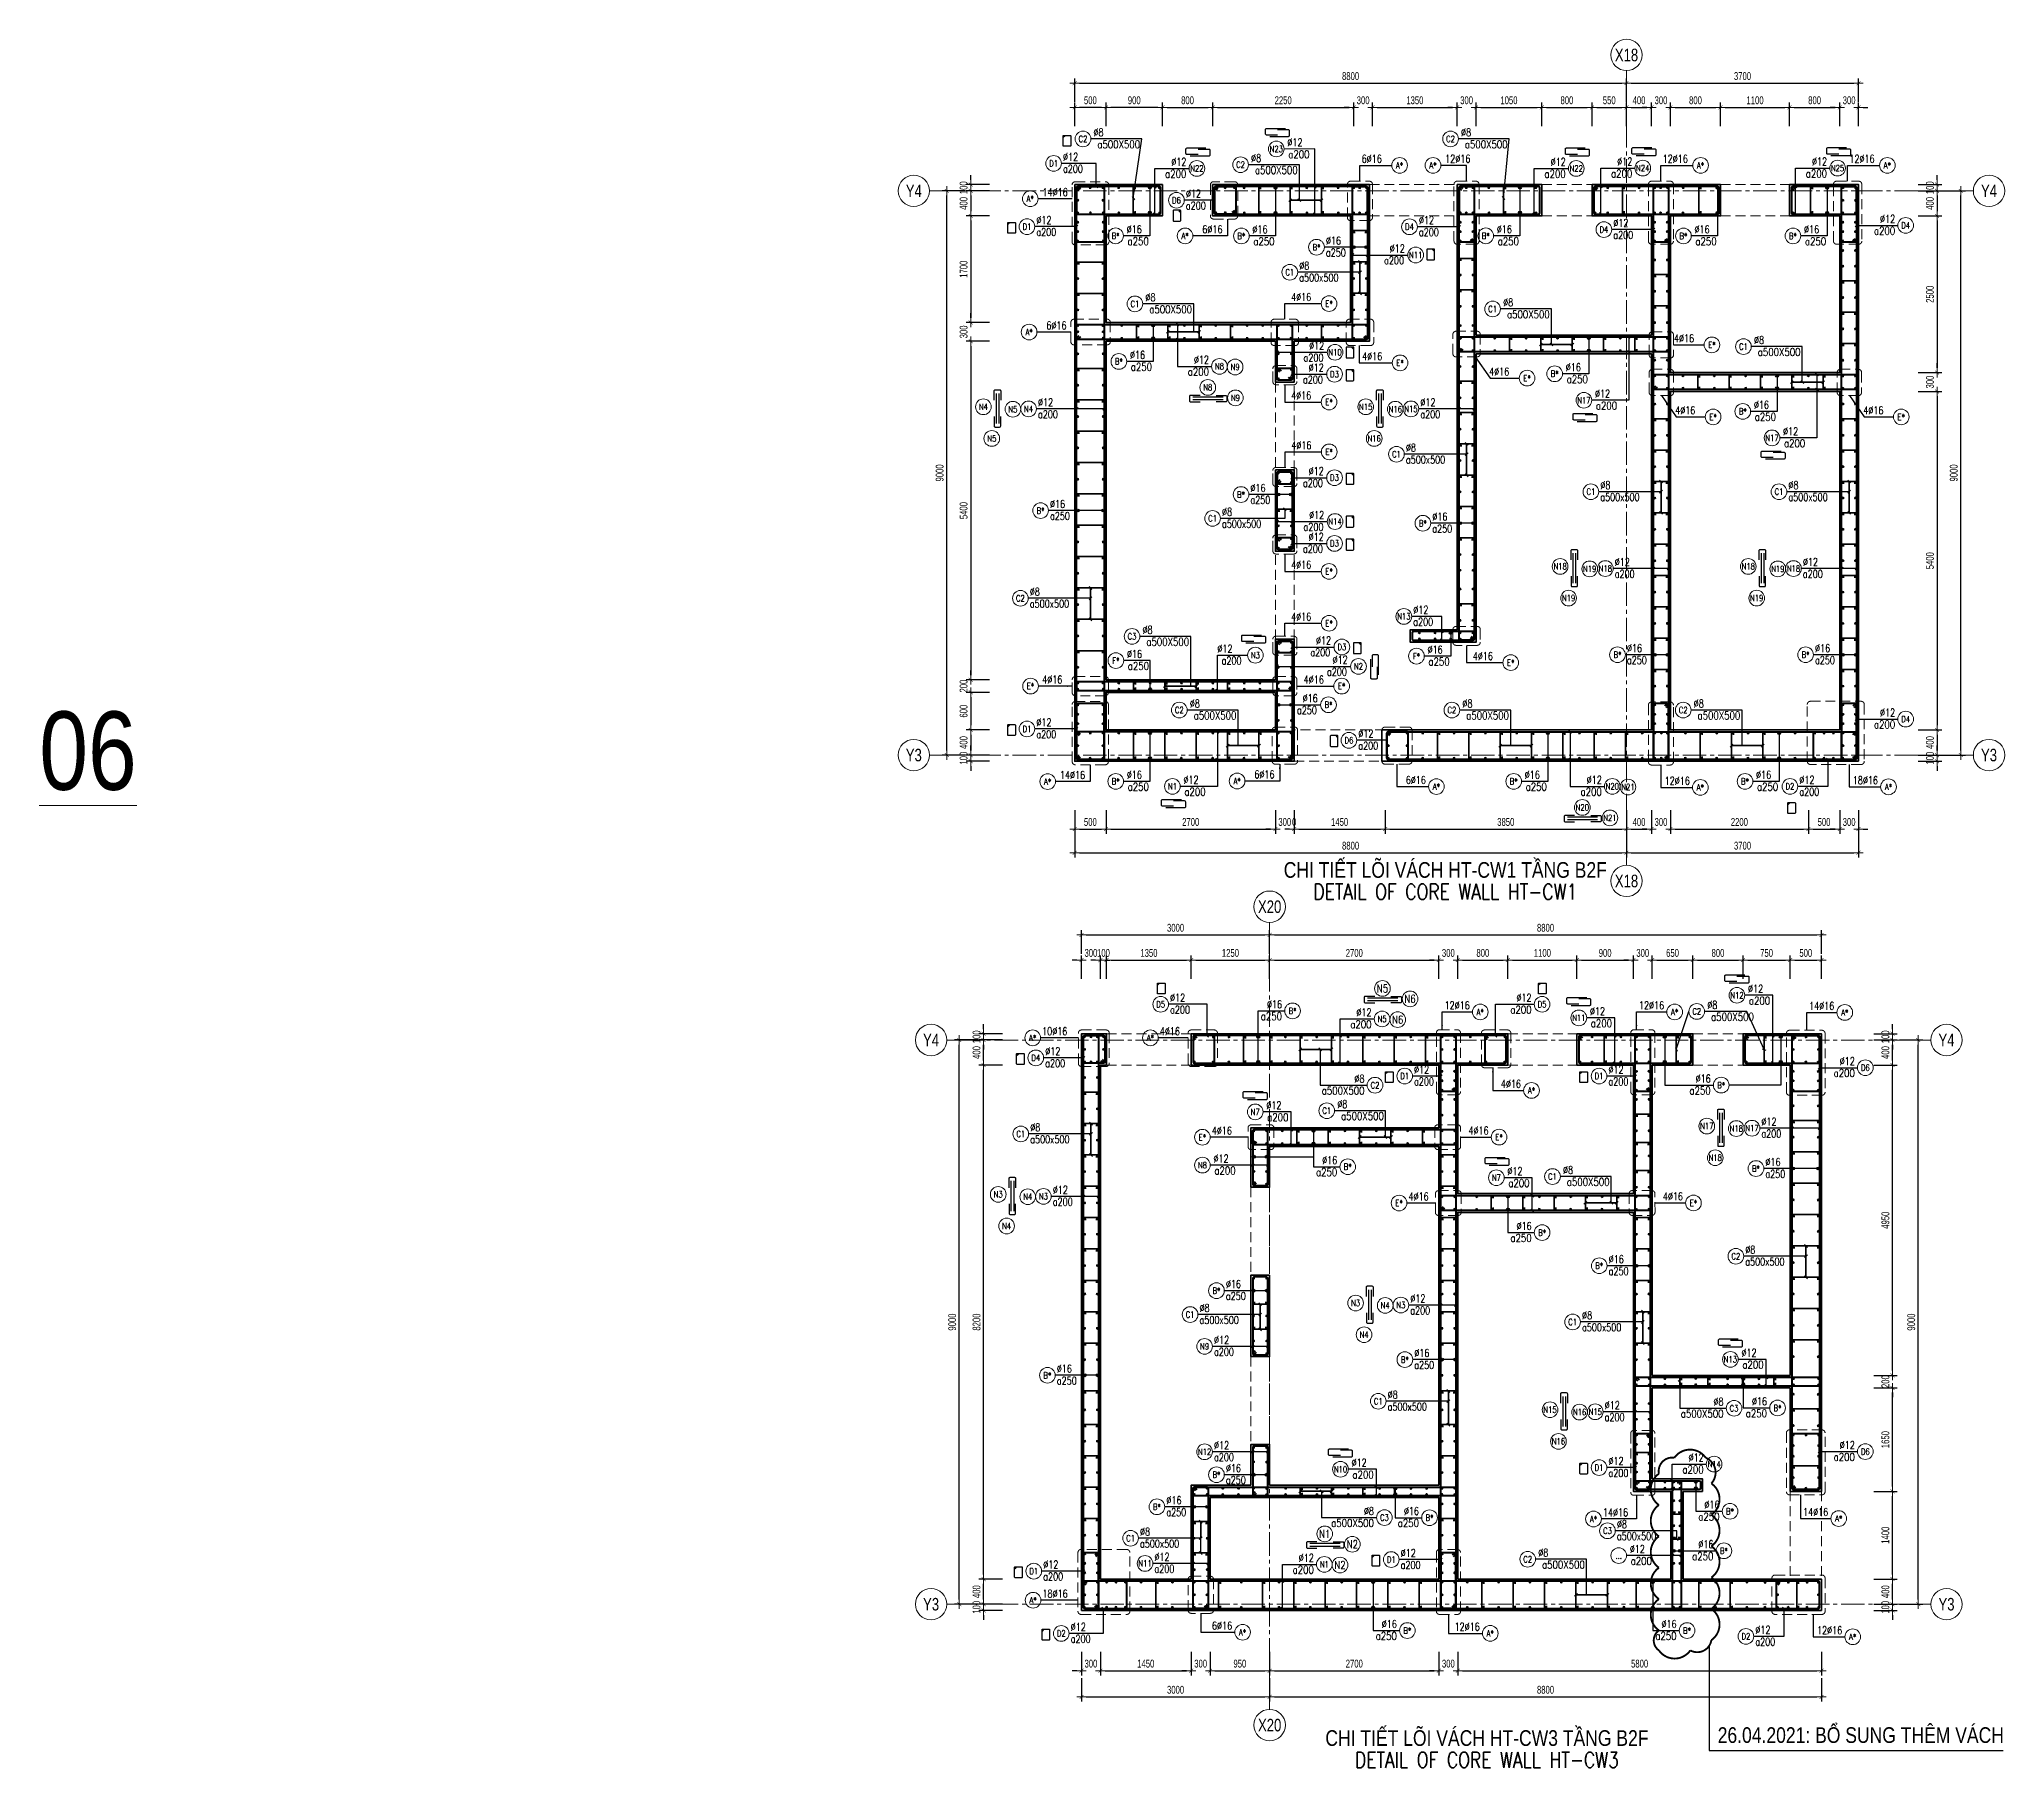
# Model space of a CAD drawing. Header units: millimetres. Extents: x 931337 to 1117500, y 19732 to 157199.
# Drawn here: x 931337 to 962680, y 124235 to 151806 of the extents above; entities that cross this region are included whole.
import ezdxf
from ezdxf.enums import TextEntityAlignment as Align

# ---------------------------------------------------------------- set-up
doc = ezdxf.new("R2010")
doc.units = ezdxf.units.MM
doc.header["$MEASUREMENT"] = 0
for name, pattern in [('HIDDEN', [9.525, 6.35, -3.175]), ('HIDDEN2', [4.7625, 3.175, -1.5875]), ('HT_Dim Grid$0$CENTER2', [1.125, 0.75, -0.125, 0.125, -0.125]), ('HT_Grid$0$CENTER2', [1.125, 0.75, -0.125, 0.125, -0.125])]:
    doc.linetypes.add(name, pattern=pattern)
doc.layers.get('0').update_dxf_attribs({"lineweight": 20})
doc.layers.get('Defpoints').update_dxf_attribs({"color": 151, "lineweight": 9})
for name, color, linetype in [('Hidden', 9, 'HIDDEN'), ('Leader', 6, 'Continuous'), ('Ligature', 1, 'Continuous')]:
    doc.layers.add(name, color=color, linetype=linetype)
for name, color, linetype, lineweight in [('HT_Dim Grid$0$NDC_S_AXIS', 5, 'HT_Dim Grid$0$CENTER2', 13), ('HT_Dim Grid$0$NDC_S_SYMBOL', 1, 'Continuous', 15), ('HT_Dim Grid$0$NDC_S_TEXT SYMBOL', 7, 'Continuous', 20), ('HT_Grid$0$NDC_S_AXIS', 5, 'HT_Grid$0$CENTER2', 13), ('KC-LEADER', 153, 'Continuous', 18), ('KC-THEP', 6, 'Continuous', 40), ('NDC_S_ANNO', 7, 'Continuous', 20), ('NDC_S_BEAM', 3, 'HIDDEN2', 20), ('NDC_S_DIM', 1, 'Continuous', 15), ('NDC_S_ENG TITLE', 3, 'Continuous', 20), ('NDC_S_HIDDEN', 8, 'HIDDEN2', 13), ('NDC_S_LEADER', 1, 'Continuous', 15), ('NDC_S_REBAR', 4, 'Continuous', 35), ('NDC_S_STIRRUP', 4, 'Continuous', 40), ('NDC_S_TEXT SYMBOL', 7, 'Continuous', 20), ('NDC_S_VN TEXT', 7, 'Continuous', 20), ('NDC_S_VN TITLE', 6, 'Continuous', 35), ('NDC_S_WALL', 6, 'Continuous', 35)]:
    doc.layers.add(name, color=color, linetype=linetype, lineweight=lineweight)
doc.layers.add('NDC-S-REVC', color=240, linetype='Continuous', lineweight=20, plot=False)
doc.styles.add('ARIAL', font='arial.ttf', dxfattribs={"width": 0.8})
doc.styles.add('HT_Dim Grid$0$NDC_ANNO', font='', dxfattribs={"width": 0.8})
doc.styles.add('NDC_ANNO', font='', dxfattribs={"width": 0.8})
doc.styles.add('NDC_ARIAL', font='arial.ttf', dxfattribs={"width": 0.85})
doc.styles.add('NDC_DIM', font='', dxfattribs={"width": 0.75})
doc.styles.add('NDC_EN TXT', font='romans.shx', dxfattribs={"width": 0.8})
doc.styles.add('NDC_VIE TXT', font='arial.ttf', dxfattribs={"width": 0.8})
doc.styles.get('HT_Dim Grid$0$NDC_ANNO').set_extended_font_data('Dotum')
doc.styles.get('NDC_ANNO').set_extended_font_data('Dotum')
doc.styles.get('NDC_DIM').set_extended_font_data('Dotum')
doc.dimstyles.new('NDC_1-50', dxfattribs={"dimscale": 50, "dimtxt": 2.5, "dimasz": 1, "dimexe": 1.5, "dimexo": 0, "dimgap": 0.8, "dimtad": 1, "dimdec": 0, "dimdsep": 46, "dimtxsty": 'NDC_ARIAL', "dimblk": 'DIMMARK', "dimcen": 49999.938995, "dimdle": 1.5, "dimclrd": 1, "dimclre": 1, "dimclrt": 3, "dimadec": 0, "dimazin": 0, "dimtfac": 1, "dimtdec": 0, "dimtix": 1, "dimtmove": 2, "dimatfit": 3, "dimfxl": 1, "dimarcsym": 0})
doc.dimstyles.new('NDC_dim_30', dxfattribs={"dimscale": 30, "dimtxt": 2.5, "dimasz": 1.5, "dimexe": 1.5, "dimexo": 2.5, "dimgap": 1, "dimtad": 1, "dimdec": 0, "dimzin": 0, "dimdsep": 46, "dimtxsty": 'NDC_DIM', "dimblk": 'DIMMARK', "dimcen": 0.09, "dimdle": 1.2, "dimclrd": 1, "dimclre": 1, "dimclrt": 3, "dimadec": 0, "dimazin": 0, "dimtfac": 1, "dimtdec": 0, "dimtix": 1, "dimtofl": 0, "dimtmove": 0, "dimatfit": 3, "dimfxl": 6, "dimfxlon": 1, "dimtolj": 1, "dimtzin": 0, "dimarcsym": 0})
doc.dimstyles.new('NDC_dim_50', dxfattribs={"dimscale": 50, "dimtxt": 2.5, "dimasz": 1.5, "dimexe": 1.5, "dimexo": 2.5, "dimgap": 1, "dimtad": 1, "dimdec": 0, "dimzin": 0, "dimdsep": 46, "dimtxsty": 'NDC_DIM', "dimblk": 'DIMMARK', "dimcen": 0.09, "dimdle": 1.2, "dimclrd": 1, "dimclre": 1, "dimclrt": 3, "dimadec": 0, "dimazin": 0, "dimtfac": 1, "dimtdec": 0, "dimtix": 1, "dimtofl": 0, "dimtmove": 0, "dimatfit": 3, "dimfxl": 6, "dimfxlon": 1, "dimtolj": 1, "dimtzin": 0, "dimarcsym": 0})

msp = doc.modelspace()

# ---------------------------------------------------------------- texts
at = {"layer": 'NDC_S_VN TEXT', "style": 'ARIAL', "width": 0.8}
for s, height, p in [('%%U06', 1250, (931337.48, 139833.443)), ('26.04.2021: BỔ SUNG THÊM VÁCH', 250, (958103.149, 124629.797))]:
    msp.add_text(s, height=height, dxfattribs=at).set_placement(p)
at = {"layer": 'NDC_S_VN TEXT', "color": 7, "style": 'NDC_EN TXT', "width": 0.8}
for tag, height, p in [('N9', 100, (950407.985, 146578.169)), ('N8', 100, (949971.711, 146251.894)), ('N9', 100, (950411.812, 146086.137)), ('N4', 100, (946392.846, 145943.058)), ('N5', 100, (946863.815, 145904.898)), ('N15', 100, (952490.89, 145943.058)), ('N16', 100, (952961.859, 145904.898)), ('N5', 100, (946527.294, 145438.055)), ('N16', 100, (952625.338, 145438.055)), ('N18', 100, (955590.89, 143396.489)), ('N19', 100, (956061.859, 143358.329)), ('N18', 100, (958590.89, 143396.489)), ('N19', 100, (959061.859, 143358.329)), ('N19', 100, (955725.338, 142891.486)), ('N19', 100, (958725.338, 142891.486)), ('N21', 100, (956672.312, 139878.169)), ('N20', 100, (955944.695, 139551.894)), ('N21', 100, (956384.797, 139386.137)), ('N5', 125, (952757.092, 136664.82)), ('N6', 125, (953197.193, 136499.063)), ('N6', 125, (953000.363, 136167.549)), ('N17', 100, (957929.579, 134468.895)), ('N18', 100, (958400.548, 134430.735)), ('N18', 100, (958064.027, 133963.892)), ('N3', 100, (946629.579, 133380.52)), ('N4', 100, (947100.548, 133342.36)), ('N4', 100, (946764.027, 132875.517)), ('N3', 100, (952329.579, 131646.663)), ('N4', 100, (952800.548, 131608.503)), ('N4', 100, (952464.027, 131141.66)), ('N15', 100, (955429.579, 129944.927)), ('N16', 100, (955900.548, 129906.767)), ('N16', 100, (955564.027, 129439.924)), ('N1', 125, (951836.783, 127964.82)), ('N2', 125, (952276.884, 127799.063)), ('N2', 125, (952080.054, 127467.549))]:
    msp.add_attdef(tag, text='3', height=height, dxfattribs=at).set_placement(p, align=Align.MIDDLE)

# ---------------------------------------------------------------- blocks, each defined once
blk = doc.blocks.new('THEP')
at = {"layer": 'KC-LEADER', "color": 6}
blk.add_circle((0, 0), 14, dxfattribs=at)
at = {"layer": 'KC-THEP'}
for p, q in [((-14, 0), (14, 0)), ((10, 10), (-10, -10)), ((-10, 10), (10, -10)), ((0, 14), (0, -14))]:
    blk.add_line(p, q, dxfattribs=at)
blk = doc.blocks.new('DIMMARK')
at = {"layer": 'NDC_S_DIM', "color": 1}
blk.add_line((-1.5, 0), (1, 0), dxfattribs=at)
at = {"layer": 'NDC_S_DIM', "color": 2, "const_width": 0.1}
blk.add_lwpolyline([(-0.42, -0.42), (0.42, 0.42)], dxfattribs=at)
blk = doc.blocks.new('*U9')
blk.add_circle((2.5, 0), 2.5)
at = {"layer": 'NDC_S_VN TEXT', "color": 3, "style": 'NDC_EN TXT', "width": 0.75}
blk.add_attdef('DK2', text='', height=2.5, dxfattribs=at).set_placement((-0.85, 0.85), align=Align.RIGHT)
at = {"layer": 'NDC_S_VN TEXT', "color": 7, "style": 'NDC_EN TXT', "width": 0.8}
blk.add_attdef('SH3', text='', height=2, dxfattribs=at).set_placement((2.5, 0), align=Align.MIDDLE)
blk = doc.blocks.new('*U11')
blk.add_circle((-2.5, 0), 2.5)
at = {"layer": 'NDC_S_VN TEXT', "color": 7, "style": 'NDC_EN TXT', "width": 0.8}
blk.add_attdef('SH2', text='', height=2, dxfattribs=at).set_placement((-2.5, 0), align=Align.MIDDLE)
at = {"layer": 'NDC_S_VN TEXT', "color": 3, "style": 'NDC_EN TXT', "width": 0.75}
for tag, p in [('DK1', (0.5, 0.85)), ('KC1', (0.5, -2.97))]:
    blk.add_attdef(tag, p, '', height=2.5, dxfattribs=at)
blk = doc.blocks.new('*U10')
blk.add_circle((2.5, 0), 2.5)
at = {"layer": 'NDC_S_VN TEXT', "color": 3, "style": 'NDC_EN TXT'}
for tag, width, p in [('DK2', 0.75, (-0.85, 0.85)), ('KC2', 0.8, (-0.85, -2.97))]:
    blk.add_attdef(tag, text='', height=2.5, dxfattribs=dict(at, width=width)).set_placement(p, align=Align.RIGHT)
at = {"layer": 'NDC_S_VN TEXT', "color": 7, "style": 'NDC_EN TXT', "width": 0.8}
blk.add_attdef('SH3', text='', height=2, dxfattribs=at).set_placement((2.5, 0), align=Align.MIDDLE)
blk = doc.blocks.new('A$C72321851')
at = {"layer": 'Ligature'}
for points in [[(-61, -129), (-61, 171, -0.414214), (-43, 189), (26, 189, -0.414214), (43, 171), (43, -4)], [(-40, -4), (-40, -180, 0.414214), (-22, -197), (47, -197, 0.414214), (65, -180), (65, 121)]]:
    blk.add_lwpolyline(points, format="xyb", dxfattribs=at)
blk = doc.blocks.new('*U13')
blk.add_circle((-2.5, 0), 2.5)
at = {"layer": 'NDC_S_VN TEXT', "color": 7, "style": 'NDC_EN TXT', "width": 0.8}
blk.add_attdef('SH2', text='', height=2, dxfattribs=at).set_placement((-2.5, 0), align=Align.MIDDLE)
at = {"layer": 'NDC_S_VN TEXT', "color": 3, "style": 'NDC_EN TXT', "width": 0.75}
blk.add_attdef('DK1', (0.5, 0.85), '', height=2.5, dxfattribs=at)
blk = doc.blocks.new('A$C7BC65A55')
at = {"layer": 'Ligature'}
for p, q in [((-15, 372, 0), (-15, 39, 0)), ((15, 372, 0), (15, 39, 0))]:
    blk.add_line(p, q, dxfattribs=at)
for points in [[(-36, 297), (-36, 401, -0.414214), (-24, 413), (24, 413, -0.414214), (36, 401), (36, 297)], [(-36, 117), (-36, 12, 0.414214), (-24, 0), (24, 0, 0.414214), (36, 12), (36, 117)]]:
    blk.add_lwpolyline(points, format="xyb", dxfattribs=at)
blk = doc.blocks.new('*U12')
blk.add_circle((-2.5, 0), 2.5)
at = {"layer": 'NDC_S_VN TEXT', "color": 7, "style": 'NDC_EN TXT', "width": 0.8}
blk.add_attdef('SH2', text='', height=2, dxfattribs=at).set_placement((-2.5, 0), align=Align.MIDDLE)
at = {"layer": 'NDC_S_VN TEXT', "color": 3, "style": 'NDC_EN TXT', "width": 0.75}
for tag, p in [('DK1', (0.5, 0.85)), ('KC1', (0.5, -2.97))]:
    blk.add_attdef(tag, p, '', height=2.5, dxfattribs=at)
blk = doc.blocks.new('*D20')
at = {"layer": 'Defpoints', "color": 0, "transparency": 16777216}
for p in [(946191, 149488), (947849, 149488), (947849, 149388)]:
    blk.add_point(p, dxfattribs=at)
at = {"layer": 'NDC_S_DIM', "color": 1, "lineweight": -2, "transparency": 16777216}
for p, q in [((946191, 149563), (946191, 149638)), ((946491, 149488), (946116, 149488)), ((946491, 149388), (946116, 149388)), ((946191, 149313), (946191, 149238))]:
    blk.add_line(p, q, dxfattribs=at)
at = {"layer": 'NDC_S_DIM', "color": 1, "lineweight": -2, "transparency": 16777216, "xscale": 75, "yscale": 75, "zscale": 75}
for p, rotation in [((946191, 149488), 270), ((946191, 149388), 90)]:
    blk.add_blockref('DIMMARK', p, dxfattribs=dict(at, rotation=rotation))
at = {"layer": 'NDC_S_DIM', "color": 3, "transparency": 16777216, "insert": (946078, 149438), "char_height": 125, "attachment_point": 5, "rotation": 90, "style": 'NDC_DIM'}
blk.add_mtext('\\A1;100', dxfattribs=at)
blk = doc.blocks.new('*D21')
at = {"layer": 'Defpoints', "color": 0, "transparency": 16777216}
for p in [(945809, 149388), (947849, 149388), (947849, 140388)]:
    blk.add_point(p, dxfattribs=at)
at = {"layer": 'NDC_S_DIM', "color": 1, "lineweight": -2, "transparency": 16777216}
for p, q in [((946109, 149388), (945734, 149388)), ((945809, 140463), (945809, 149313)), ((946109, 140388), (945734, 140388))]:
    blk.add_line(p, q, dxfattribs=at)
at = {"layer": 'NDC_S_DIM', "color": 1, "lineweight": -2, "transparency": 16777216, "xscale": 75, "yscale": 75, "zscale": 75}
for p, rotation in [((945809, 149388), 90), ((945809, 140388), 270)]:
    blk.add_blockref('DIMMARK', p, dxfattribs=dict(at, rotation=rotation))
at = {"layer": 'NDC_S_DIM', "color": 3, "transparency": 16777216, "insert": (945696, 144888), "char_height": 125, "attachment_point": 5, "rotation": 90, "style": 'NDC_DIM'}
blk.add_mtext('\\A1;9000', dxfattribs=at)
blk = doc.blocks.new('*D22')
at = {"layer": 'Defpoints', "color": 0, "transparency": 16777216}
for p in [(948349, 140870), (947849, 140370), (948349, 139208)]:
    blk.add_point(p, dxfattribs=at)
at = {"layer": 'NDC_S_DIM', "color": 1, "lineweight": -2, "transparency": 16777216}
for p, q in [((947849, 139508), (947849, 139133)), ((948349, 139508), (948349, 139133)), ((947924, 139208), (948274, 139208))]:
    blk.add_line(p, q, dxfattribs=at)
at = {"layer": 'NDC_S_DIM', "color": 1, "lineweight": -2, "transparency": 16777216, "xscale": 75, "yscale": 75, "zscale": 75, "rotation": 180}
blk.add_blockref('DIMMARK', (947849, 139208), dxfattribs=at)
at = {"layer": 'NDC_S_DIM', "color": 1, "lineweight": -2, "transparency": 16777216, "xscale": 75, "yscale": 75, "zscale": 75}
blk.add_blockref('DIMMARK', (948349, 139208), dxfattribs=at)
at = {"layer": 'NDC_S_DIM', "color": 3, "transparency": 16777216, "insert": (948099, 139320), "char_height": 125, "attachment_point": 5, "style": 'NDC_DIM'}
blk.add_mtext('\\A1;500', dxfattribs=at)
blk = doc.blocks.new('*D23')
at = {"layer": 'Defpoints', "color": 0, "transparency": 16777216}
for p in [(948349, 140870), (951049, 140870), (951049, 139208)]:
    blk.add_point(p, dxfattribs=at)
at = {"layer": 'NDC_S_DIM', "color": 1, "lineweight": -2, "transparency": 16777216}
for p, q in [((948349, 139508), (948349, 139133)), ((951049, 139508), (951049, 139133)), ((948424, 139208), (950974, 139208))]:
    blk.add_line(p, q, dxfattribs=at)
at = {"layer": 'NDC_S_DIM', "color": 1, "lineweight": -2, "transparency": 16777216, "xscale": 75, "yscale": 75, "zscale": 75, "rotation": 180}
blk.add_blockref('DIMMARK', (948349, 139208), dxfattribs=at)
at = {"layer": 'NDC_S_DIM', "color": 1, "lineweight": -2, "transparency": 16777216, "xscale": 75, "yscale": 75, "zscale": 75}
blk.add_blockref('DIMMARK', (951049, 139208), dxfattribs=at)
at = {"layer": 'NDC_S_DIM', "color": 3, "transparency": 16777216, "insert": (949699, 139320), "char_height": 125, "attachment_point": 5, "style": 'NDC_DIM'}
blk.add_mtext('\\A1;2700', dxfattribs=at)
blk = doc.blocks.new('*D24')
at = {"layer": 'Defpoints', "color": 0, "transparency": 16777216}
for p in [(951049, 140870), (951349, 140870), (951349, 139208)]:
    blk.add_point(p, dxfattribs=at)
at = {"layer": 'NDC_S_DIM', "color": 1, "lineweight": -2, "transparency": 16777216}
for p, q in [((951049, 139508), (951049, 139133)), ((951349, 139508), (951349, 139133)), ((950974, 139208), (950899, 139208)), ((951424, 139208), (951499, 139208))]:
    blk.add_line(p, q, dxfattribs=at)
at = {"layer": 'NDC_S_DIM', "color": 1, "lineweight": -2, "transparency": 16777216, "xscale": 75, "yscale": 75, "zscale": 75}
blk.add_blockref('DIMMARK', (951049, 139208), dxfattribs=at)
at = {"layer": 'NDC_S_DIM', "color": 1, "lineweight": -2, "transparency": 16777216, "xscale": 75, "yscale": 75, "zscale": 75, "rotation": 180}
blk.add_blockref('DIMMARK', (951349, 139208), dxfattribs=at)
at = {"layer": 'NDC_S_DIM', "color": 3, "transparency": 16777216, "insert": (951199, 139320), "char_height": 125, "attachment_point": 5, "style": 'NDC_DIM'}
blk.add_mtext('\\A1;300', dxfattribs=at)
blk = doc.blocks.new('*D25')
at = {"layer": 'Defpoints', "color": 0, "transparency": 16777216}
for p in [(951349, 140870), (951349, 140870), (951349, 139208)]:
    blk.add_point(p, dxfattribs=at)
at = {"layer": 'NDC_S_DIM', "color": 1, "lineweight": -2, "transparency": 16777216}
for p, q in [((951349, 139508), (951349, 139133)), ((951349, 139508), (951349, 139133)), ((951274, 139208), (951199, 139208)), ((951424, 139208), (951499, 139208))]:
    blk.add_line(p, q, dxfattribs=at)
at = {"layer": 'NDC_S_DIM', "color": 1, "lineweight": -2, "transparency": 16777216, "xscale": 75, "yscale": 75, "zscale": 75}
blk.add_blockref('DIMMARK', (951349, 139208), dxfattribs=at)
at = {"layer": 'NDC_S_DIM', "color": 1, "lineweight": -2, "transparency": 16777216, "xscale": 75, "yscale": 75, "zscale": 75, "rotation": 180}
blk.add_blockref('DIMMARK', (951349, 139208), dxfattribs=at)
at = {"layer": 'NDC_S_DIM', "color": 3, "transparency": 16777216, "insert": (951349, 139320), "char_height": 125, "attachment_point": 5, "style": 'NDC_DIM'}
blk.add_mtext('\\A1;0', dxfattribs=at)
blk = doc.blocks.new('*D26')
at = {"layer": 'Defpoints', "color": 0, "transparency": 16777216}
for p in [(951349, 140870), (952799, 140370), (952799, 139208)]:
    blk.add_point(p, dxfattribs=at)
at = {"layer": 'NDC_S_DIM', "color": 1, "lineweight": -2, "transparency": 16777216}
for p, q in [((951349, 139508), (951349, 139133)), ((952799, 139508), (952799, 139133)), ((951424, 139208), (952724, 139208))]:
    blk.add_line(p, q, dxfattribs=at)
at = {"layer": 'NDC_S_DIM', "color": 1, "lineweight": -2, "transparency": 16777216, "xscale": 75, "yscale": 75, "zscale": 75, "rotation": 180}
blk.add_blockref('DIMMARK', (951349, 139208), dxfattribs=at)
at = {"layer": 'NDC_S_DIM', "color": 1, "lineweight": -2, "transparency": 16777216, "xscale": 75, "yscale": 75, "zscale": 75}
blk.add_blockref('DIMMARK', (952799, 139208), dxfattribs=at)
at = {"layer": 'NDC_S_DIM', "color": 3, "transparency": 16777216, "insert": (952074, 139320), "char_height": 125, "attachment_point": 5, "style": 'NDC_DIM'}
blk.add_mtext('\\A1;1450', dxfattribs=at)
blk = doc.blocks.new('*D27')
at = {"layer": 'Defpoints', "color": 0, "transparency": 16777216}
for p in [(956649, 140870), (952799, 140370), (956649, 139208)]:
    blk.add_point(p, dxfattribs=at)
at = {"layer": 'NDC_S_DIM', "color": 1, "lineweight": -2, "transparency": 16777216}
for p, q in [((952799, 139508), (952799, 139133)), ((956649, 139508), (956649, 139133)), ((952874, 139208), (956574, 139208))]:
    blk.add_line(p, q, dxfattribs=at)
at = {"layer": 'NDC_S_DIM', "color": 1, "lineweight": -2, "transparency": 16777216, "xscale": 75, "yscale": 75, "zscale": 75, "rotation": 180}
blk.add_blockref('DIMMARK', (952799, 139208), dxfattribs=at)
at = {"layer": 'NDC_S_DIM', "color": 1, "lineweight": -2, "transparency": 16777216, "xscale": 75, "yscale": 75, "zscale": 75}
blk.add_blockref('DIMMARK', (956649, 139208), dxfattribs=at)
at = {"layer": 'NDC_S_DIM', "color": 3, "transparency": 16777216, "insert": (954724, 139320), "char_height": 125, "attachment_point": 5, "style": 'NDC_DIM'}
blk.add_mtext('\\A1;3850', dxfattribs=at)
blk = doc.blocks.new('*D28')
at = {"layer": 'Defpoints', "color": 0, "transparency": 16777216}
for p in [(957049, 140870), (957349, 140870), (957349, 139208)]:
    blk.add_point(p, dxfattribs=at)
at = {"layer": 'NDC_S_DIM', "color": 1, "lineweight": -2, "transparency": 16777216}
for p, q in [((957049, 139508), (957049, 139133)), ((957349, 139508), (957349, 139133)), ((956974, 139208), (956899, 139208)), ((957424, 139208), (957499, 139208))]:
    blk.add_line(p, q, dxfattribs=at)
at = {"layer": 'NDC_S_DIM', "color": 1, "lineweight": -2, "transparency": 16777216, "xscale": 75, "yscale": 75, "zscale": 75}
blk.add_blockref('DIMMARK', (957049, 139208), dxfattribs=at)
at = {"layer": 'NDC_S_DIM', "color": 1, "lineweight": -2, "transparency": 16777216, "xscale": 75, "yscale": 75, "zscale": 75, "rotation": 180}
blk.add_blockref('DIMMARK', (957349, 139208), dxfattribs=at)
at = {"layer": 'NDC_S_DIM', "color": 3, "transparency": 16777216, "insert": (957199, 139320), "char_height": 125, "attachment_point": 5, "style": 'NDC_DIM'}
blk.add_mtext('\\A1;300', dxfattribs=at)
blk = doc.blocks.new('*D29')
at = {"layer": 'Defpoints', "color": 0, "transparency": 16777216}
for p in [(957349, 140870), (959549, 140492), (959549, 139208)]:
    blk.add_point(p, dxfattribs=at)
at = {"layer": 'NDC_S_DIM', "color": 1, "lineweight": -2, "transparency": 16777216}
for p, q in [((957349, 139508), (957349, 139133)), ((959549, 139508), (959549, 139133)), ((957424, 139208), (959474, 139208))]:
    blk.add_line(p, q, dxfattribs=at)
at = {"layer": 'NDC_S_DIM', "color": 1, "lineweight": -2, "transparency": 16777216, "xscale": 75, "yscale": 75, "zscale": 75, "rotation": 180}
blk.add_blockref('DIMMARK', (957349, 139208), dxfattribs=at)
at = {"layer": 'NDC_S_DIM', "color": 1, "lineweight": -2, "transparency": 16777216, "xscale": 75, "yscale": 75, "zscale": 75}
blk.add_blockref('DIMMARK', (959549, 139208), dxfattribs=at)
at = {"layer": 'NDC_S_DIM', "color": 3, "transparency": 16777216, "insert": (958449, 139320), "char_height": 125, "attachment_point": 5, "style": 'NDC_DIM'}
blk.add_mtext('\\A1;2200', dxfattribs=at)
blk = doc.blocks.new('*D30')
at = {"layer": 'Defpoints', "color": 0, "transparency": 16777216}
for p in [(960049, 140870), (959549, 140492), (960049, 139208)]:
    blk.add_point(p, dxfattribs=at)
at = {"layer": 'NDC_S_DIM', "color": 1, "lineweight": -2, "transparency": 16777216}
for p, q in [((959549, 139508), (959549, 139133)), ((960049, 139508), (960049, 139133)), ((959624, 139208), (959974, 139208))]:
    blk.add_line(p, q, dxfattribs=at)
at = {"layer": 'NDC_S_DIM', "color": 1, "lineweight": -2, "transparency": 16777216, "xscale": 75, "yscale": 75, "zscale": 75, "rotation": 180}
blk.add_blockref('DIMMARK', (959549, 139208), dxfattribs=at)
at = {"layer": 'NDC_S_DIM', "color": 1, "lineweight": -2, "transparency": 16777216, "xscale": 75, "yscale": 75, "zscale": 75}
blk.add_blockref('DIMMARK', (960049, 139208), dxfattribs=at)
at = {"layer": 'NDC_S_DIM', "color": 3, "transparency": 16777216, "insert": (959799, 139320), "char_height": 125, "attachment_point": 5, "style": 'NDC_DIM'}
blk.add_mtext('\\A1;500', dxfattribs=at)
blk = doc.blocks.new('*D31')
at = {"layer": 'Defpoints', "color": 0, "transparency": 16777216}
for p in [(960049, 140870), (960349, 140370), (960349, 139208)]:
    blk.add_point(p, dxfattribs=at)
at = {"layer": 'NDC_S_DIM', "color": 1, "lineweight": -2, "transparency": 16777216}
for p, q in [((960049, 139508), (960049, 139133)), ((960349, 139508), (960349, 139133)), ((959974, 139208), (959899, 139208)), ((960424, 139208), (960499, 139208))]:
    blk.add_line(p, q, dxfattribs=at)
at = {"layer": 'NDC_S_DIM', "color": 1, "lineweight": -2, "transparency": 16777216, "xscale": 75, "yscale": 75, "zscale": 75}
blk.add_blockref('DIMMARK', (960049, 139208), dxfattribs=at)
at = {"layer": 'NDC_S_DIM', "color": 1, "lineweight": -2, "transparency": 16777216, "xscale": 75, "yscale": 75, "zscale": 75, "rotation": 180}
blk.add_blockref('DIMMARK', (960349, 139208), dxfattribs=at)
at = {"layer": 'NDC_S_DIM', "color": 3, "transparency": 16777216, "insert": (960199, 139320), "char_height": 125, "attachment_point": 5, "style": 'NDC_DIM'}
blk.add_mtext('\\A1;300', dxfattribs=at)
blk = doc.blocks.new('*D32')
at = {"layer": 'Defpoints', "color": 0, "transparency": 16777216}
for p in [(947849, 140370), (956649, 140388), (956649, 138829)]:
    blk.add_point(p, dxfattribs=at)
at = {"layer": 'NDC_S_DIM', "color": 1, "lineweight": -2, "transparency": 16777216}
for p, q in [((947849, 139129), (947849, 138754)), ((956649, 139129), (956649, 138754)), ((947924, 138829), (956574, 138829))]:
    blk.add_line(p, q, dxfattribs=at)
at = {"layer": 'NDC_S_DIM', "color": 1, "lineweight": -2, "transparency": 16777216, "xscale": 75, "yscale": 75, "zscale": 75, "rotation": 180}
blk.add_blockref('DIMMARK', (947849, 138829), dxfattribs=at)
at = {"layer": 'NDC_S_DIM', "color": 1, "lineweight": -2, "transparency": 16777216, "xscale": 75, "yscale": 75, "zscale": 75}
blk.add_blockref('DIMMARK', (956649, 138829), dxfattribs=at)
at = {"layer": 'NDC_S_DIM', "color": 3, "transparency": 16777216, "insert": (952249, 138942), "char_height": 125, "attachment_point": 5, "style": 'NDC_DIM'}
blk.add_mtext('\\A1;8800', dxfattribs=at)
blk = doc.blocks.new('*D33')
at = {"layer": 'Defpoints', "color": 0, "transparency": 16777216}
for p in [(952599, 150720), (952299, 148988), (952599, 148988)]:
    blk.add_point(p, dxfattribs=at)
at = {"layer": 'NDC_S_DIM', "color": 1, "lineweight": -2, "transparency": 16777216}
for p, q in [((952299, 150420), (952299, 150795)), ((952599, 150420), (952599, 150795)), ((952224, 150720), (952149, 150720)), ((952674, 150720), (952749, 150720))]:
    blk.add_line(p, q, dxfattribs=at)
at = {"layer": 'NDC_S_DIM', "color": 1, "lineweight": -2, "transparency": 16777216, "xscale": 75, "yscale": 75, "zscale": 75}
blk.add_blockref('DIMMARK', (952299, 150720), dxfattribs=at)
at = {"layer": 'NDC_S_DIM', "color": 1, "lineweight": -2, "transparency": 16777216, "xscale": 75, "yscale": 75, "zscale": 75, "rotation": 180}
blk.add_blockref('DIMMARK', (952599, 150720), dxfattribs=at)
at = {"layer": 'NDC_S_DIM', "color": 3, "transparency": 16777216, "insert": (952449, 150832), "char_height": 125, "attachment_point": 5, "style": 'NDC_DIM'}
blk.add_mtext('\\A1;300', dxfattribs=at)
blk = doc.blocks.new('*D34')
at = {"layer": 'Defpoints', "color": 0, "transparency": 16777216}
for p in [(950050, 150720), (949249, 149458), (950050, 149458)]:
    blk.add_point(p, dxfattribs=at)
at = {"layer": 'NDC_S_DIM', "color": 1, "lineweight": -2, "transparency": 16777216}
for p, q in [((949249, 150420), (949249, 150795)), ((950050, 150420), (950050, 150795)), ((949324, 150720), (949975, 150720))]:
    blk.add_line(p, q, dxfattribs=at)
at = {"layer": 'NDC_S_DIM', "color": 1, "lineweight": -2, "transparency": 16777216, "xscale": 75, "yscale": 75, "zscale": 75, "rotation": 180}
blk.add_blockref('DIMMARK', (949249, 150720), dxfattribs=at)
at = {"layer": 'NDC_S_DIM', "color": 1, "lineweight": -2, "transparency": 16777216, "xscale": 75, "yscale": 75, "zscale": 75}
blk.add_blockref('DIMMARK', (950050, 150720), dxfattribs=at)
at = {"layer": 'NDC_S_DIM', "color": 3, "transparency": 16777216, "insert": (949649, 150832), "char_height": 125, "attachment_point": 5, "style": 'NDC_DIM'}
blk.add_mtext('\\A1;800', dxfattribs=at)
blk = doc.blocks.new('*D35')
at = {"layer": 'Defpoints', "color": 0, "transparency": 16777216}
for p in [(952299, 150720), (950050, 149458), (952299, 148988)]:
    blk.add_point(p, dxfattribs=at)
at = {"layer": 'NDC_S_DIM', "color": 1, "lineweight": -2, "transparency": 16777216}
for p, q in [((950050, 150420), (950050, 150795)), ((952299, 150420), (952299, 150795)), ((950125, 150720), (952224, 150720))]:
    blk.add_line(p, q, dxfattribs=at)
at = {"layer": 'NDC_S_DIM', "color": 1, "lineweight": -2, "transparency": 16777216, "xscale": 75, "yscale": 75, "zscale": 75, "rotation": 180}
blk.add_blockref('DIMMARK', (950050, 150720), dxfattribs=at)
at = {"layer": 'NDC_S_DIM', "color": 1, "lineweight": -2, "transparency": 16777216, "xscale": 75, "yscale": 75, "zscale": 75}
blk.add_blockref('DIMMARK', (952299, 150720), dxfattribs=at)
at = {"layer": 'NDC_S_DIM', "color": 3, "transparency": 16777216, "insert": (951174, 150832), "char_height": 125, "attachment_point": 5, "style": 'NDC_DIM'}
blk.add_mtext('\\A1;2250', dxfattribs=at)
blk = doc.blocks.new('*D36')
at = {"layer": 'Defpoints', "color": 0, "transparency": 16777216}
for p in [(956649, 151106), (956649, 150203), (947849, 149408)]:
    blk.add_point(p, dxfattribs=at)
at = {"layer": 'NDC_S_DIM', "color": 1, "lineweight": -2, "transparency": 16777216}
for p, q in [((947849, 150806), (947849, 151181)), ((947924, 151106), (956574, 151106)), ((956649, 150806), (956649, 151181))]:
    blk.add_line(p, q, dxfattribs=at)
at = {"layer": 'NDC_S_DIM', "color": 1, "lineweight": -2, "transparency": 16777216, "xscale": 75, "yscale": 75, "zscale": 75, "rotation": 180}
blk.add_blockref('DIMMARK', (947849, 151106), dxfattribs=at)
at = {"layer": 'NDC_S_DIM', "color": 1, "lineweight": -2, "transparency": 16777216, "xscale": 75, "yscale": 75, "zscale": 75}
blk.add_blockref('DIMMARK', (956649, 151106), dxfattribs=at)
at = {"layer": 'NDC_S_DIM', "color": 3, "transparency": 16777216, "insert": (952249, 151218), "char_height": 125, "attachment_point": 5, "style": 'NDC_DIM'}
blk.add_mtext('\\A1;8800', dxfattribs=at)
blk = doc.blocks.new('*D37')
at = {"layer": 'Defpoints', "color": 0, "transparency": 16777216}
for p in [(960349, 149488), (960349, 149388), (961601, 149488)]:
    blk.add_point(p, dxfattribs=at)
at = {"layer": 'NDC_S_DIM', "color": 1, "lineweight": -2, "transparency": 16777216}
for p, q in [((961601, 149563), (961601, 149638)), ((961301, 149488), (961676, 149488)), ((961301, 149388), (961676, 149388)), ((961601, 149313), (961601, 149238))]:
    blk.add_line(p, q, dxfattribs=at)
at = {"layer": 'NDC_S_DIM', "color": 1, "lineweight": -2, "transparency": 16777216, "xscale": 75, "yscale": 75, "zscale": 75}
for p, rotation in [((961601, 149488), 270), ((961601, 149388), 90)]:
    blk.add_blockref('DIMMARK', p, dxfattribs=dict(at, rotation=rotation))
at = {"layer": 'NDC_S_DIM', "color": 3, "transparency": 16777216, "insert": (961488, 149438), "char_height": 125, "attachment_point": 5, "rotation": 90, "style": 'NDC_DIM'}
blk.add_mtext('\\A1;100', dxfattribs=at)
blk = doc.blocks.new('*D38')
at = {"layer": 'Defpoints', "color": 0, "transparency": 16777216}
for p in [(960349, 149388), (961980, 149388), (960349, 140388)]:
    blk.add_point(p, dxfattribs=at)
at = {"layer": 'NDC_S_DIM', "color": 1, "lineweight": -2, "transparency": 16777216}
for p, q in [((961680, 149388), (962055, 149388)), ((961980, 140463), (961980, 149313)), ((961680, 140388), (962055, 140388))]:
    blk.add_line(p, q, dxfattribs=at)
at = {"layer": 'NDC_S_DIM', "color": 1, "lineweight": -2, "transparency": 16777216, "xscale": 75, "yscale": 75, "zscale": 75}
for p, rotation in [((961980, 149388), 90), ((961980, 140388), 270)]:
    blk.add_blockref('DIMMARK', p, dxfattribs=dict(at, rotation=rotation))
at = {"layer": 'NDC_S_DIM', "color": 3, "transparency": 16777216, "insert": (961868, 144888), "char_height": 125, "attachment_point": 5, "rotation": 90, "style": 'NDC_DIM'}
blk.add_mtext('\\A1;9000', dxfattribs=at)
blk = doc.blocks.new('Drawing name_symbol')
at = {"layer": 'NDC_S_ENG TITLE', "style": 'NDC_EN TXT', "width": 0.8}
blk.add_attdef('SECTDET1', text='', height=5, dxfattribs=at).set_placement((0, 1.01), align=Align.CENTER)
at = {"layer": 'NDC_S_TEXT SYMBOL', "lineweight": 25, "style": 'NDC_ANNO', "width": 0.8}
blk.add_attdef('SSCALE', text='', height=2.5, dxfattribs=at).set_placement((0, -4), align=Align.CENTER)
at = {"layer": 'NDC_S_VN TITLE', "style": 'NDC_VIE TXT', "width": 0.8}
blk.add_attdef('SECTDET2', text='', height=5, dxfattribs=at).set_placement((0, 7.97), align=Align.CENTER)
blk = doc.blocks.new('*D39')
at = {"layer": 'Defpoints', "color": 0, "ltscale": 200, "transparency": 16777216}
for p in [(948349, 150720), (949249, 149458), (948349, 148988)]:
    blk.add_point(p, dxfattribs=at)
at = {"layer": 'NDC_S_DIM', "color": 1, "lineweight": -2, "ltscale": 200, "transparency": 16777216}
for p, q in [((948349, 150420), (948349, 150795)), ((949249, 150420), (949249, 150795)), ((949174, 150720), (948424, 150720))]:
    blk.add_line(p, q, dxfattribs=at)
at = {"layer": 'NDC_S_DIM', "color": 1, "lineweight": -2, "ltscale": 200, "transparency": 16777216, "xscale": 75, "yscale": 75, "zscale": 75, "rotation": 180}
blk.add_blockref('DIMMARK', (948349, 150720), dxfattribs=at)
at = {"layer": 'NDC_S_DIM', "color": 1, "lineweight": -2, "ltscale": 200, "transparency": 16777216, "xscale": 75, "yscale": 75, "zscale": 75}
blk.add_blockref('DIMMARK', (949249, 150720), dxfattribs=at)
at = {"layer": 'NDC_S_DIM', "color": 3, "ltscale": 200, "transparency": 16777216, "insert": (948799, 150832), "char_height": 125, "attachment_point": 5, "style": 'NDC_DIM'}
blk.add_mtext('\\A1;900', dxfattribs=at)
blk = doc.blocks.new('*D40')
at = {"layer": 'Defpoints', "color": 0, "ltscale": 200, "transparency": 16777216}
for p in [(947849, 150720), (947849, 149488), (948349, 148988)]:
    blk.add_point(p, dxfattribs=at)
at = {"layer": 'NDC_S_DIM', "color": 1, "lineweight": -2, "ltscale": 200, "transparency": 16777216}
for p, q in [((947849, 150420), (947849, 150795)), ((948349, 150420), (948349, 150795)), ((948274, 150720), (947924, 150720))]:
    blk.add_line(p, q, dxfattribs=at)
at = {"layer": 'NDC_S_DIM', "color": 1, "lineweight": -2, "ltscale": 200, "transparency": 16777216, "xscale": 75, "yscale": 75, "zscale": 75, "rotation": 180}
blk.add_blockref('DIMMARK', (947849, 150720), dxfattribs=at)
at = {"layer": 'NDC_S_DIM', "color": 1, "lineweight": -2, "ltscale": 200, "transparency": 16777216, "xscale": 75, "yscale": 75, "zscale": 75}
blk.add_blockref('DIMMARK', (948349, 150720), dxfattribs=at)
at = {"layer": 'NDC_S_DIM', "color": 3, "ltscale": 200, "transparency": 16777216, "insert": (948099, 150832), "char_height": 125, "attachment_point": 5, "style": 'NDC_DIM'}
blk.add_mtext('\\A1;500', dxfattribs=at)
blk = doc.blocks.new('*U41')
at = {"layer": 'KC-THEP', "rotation": 9.66856443638095}
for p in [(-2, 200), (2, -200)]:
    blk.add_blockref('THEP', p, dxfattribs=at)
blk = doc.blocks.new('*U42')
at = {"layer": 'NDC_S_HIDDEN', "color": 0, "linetype": 'ByBlock', "lineweight": -2, "transparency": 16777216}
for p in [(0, 0), (250, 0), (500, 0), (750, 0), (1000, 0)]:
    blk.add_blockref('*U41', p, dxfattribs=at)
blk = doc.blocks.new('*D43')
at = {"layer": 'Defpoints', "color": 0, "ltscale": 200, "transparency": 16777216}
for p in [(953949, 150720), (953949, 149392), (952599, 148988)]:
    blk.add_point(p, dxfattribs=at)
at = {"layer": 'NDC_S_DIM', "color": 1, "lineweight": -2, "ltscale": 200, "transparency": 16777216}
for p, q in [((952599, 150420), (952599, 150795)), ((953949, 150420), (953949, 150795)), ((952674, 150720), (953874, 150720))]:
    blk.add_line(p, q, dxfattribs=at)
at = {"layer": 'NDC_S_DIM', "color": 1, "lineweight": -2, "ltscale": 200, "transparency": 16777216, "xscale": 75, "yscale": 75, "zscale": 75, "rotation": 180}
blk.add_blockref('DIMMARK', (952599, 150720), dxfattribs=at)
at = {"layer": 'NDC_S_DIM', "color": 1, "lineweight": -2, "ltscale": 200, "transparency": 16777216, "xscale": 75, "yscale": 75, "zscale": 75}
blk.add_blockref('DIMMARK', (953949, 150720), dxfattribs=at)
at = {"layer": 'NDC_S_DIM', "color": 3, "ltscale": 200, "transparency": 16777216, "insert": (953274, 150832), "char_height": 125, "attachment_point": 5, "style": 'NDC_DIM'}
blk.add_mtext('\\A1;1350', dxfattribs=at)
blk = doc.blocks.new('*D44')
at = {"layer": 'Defpoints', "color": 0, "ltscale": 200, "transparency": 16777216}
for p in [(954249, 150720), (953949, 149392), (954249, 148988)]:
    blk.add_point(p, dxfattribs=at)
at = {"layer": 'NDC_S_DIM', "color": 1, "lineweight": -2, "ltscale": 200, "transparency": 16777216}
for p, q in [((953949, 150420), (953949, 150795)), ((954249, 150420), (954249, 150795)), ((953874, 150720), (953799, 150720)), ((954324, 150720), (954399, 150720))]:
    blk.add_line(p, q, dxfattribs=at)
at = {"layer": 'NDC_S_DIM', "color": 1, "lineweight": -2, "ltscale": 200, "transparency": 16777216, "xscale": 75, "yscale": 75, "zscale": 75}
blk.add_blockref('DIMMARK', (953949, 150720), dxfattribs=at)
at = {"layer": 'NDC_S_DIM', "color": 1, "lineweight": -2, "ltscale": 200, "transparency": 16777216, "xscale": 75, "yscale": 75, "zscale": 75, "rotation": 180}
blk.add_blockref('DIMMARK', (954249, 150720), dxfattribs=at)
at = {"layer": 'NDC_S_DIM', "color": 3, "ltscale": 200, "transparency": 16777216, "insert": (954099, 150832), "char_height": 125, "attachment_point": 5, "style": 'NDC_DIM'}
blk.add_mtext('\\A1;300', dxfattribs=at)
blk = doc.blocks.new('*D45')
at = {"layer": 'Defpoints', "color": 0, "ltscale": 200, "transparency": 16777216}
for p in [(955299, 150720), (954249, 148988), (955299, 148988)]:
    blk.add_point(p, dxfattribs=at)
at = {"layer": 'NDC_S_DIM', "color": 1, "lineweight": -2, "ltscale": 200, "transparency": 16777216}
for p, q in [((954249, 150420), (954249, 150795)), ((955299, 150420), (955299, 150795)), ((954324, 150720), (955224, 150720))]:
    blk.add_line(p, q, dxfattribs=at)
at = {"layer": 'NDC_S_DIM', "color": 1, "lineweight": -2, "ltscale": 200, "transparency": 16777216, "xscale": 75, "yscale": 75, "zscale": 75, "rotation": 180}
blk.add_blockref('DIMMARK', (954249, 150720), dxfattribs=at)
at = {"layer": 'NDC_S_DIM', "color": 1, "lineweight": -2, "ltscale": 200, "transparency": 16777216, "xscale": 75, "yscale": 75, "zscale": 75}
blk.add_blockref('DIMMARK', (955299, 150720), dxfattribs=at)
at = {"layer": 'NDC_S_DIM', "color": 3, "ltscale": 200, "transparency": 16777216, "insert": (954774, 150832), "char_height": 125, "attachment_point": 5, "style": 'NDC_DIM'}
blk.add_mtext('\\A1;1050', dxfattribs=at)
blk = doc.blocks.new('*D46')
at = {"layer": 'Defpoints', "color": 0, "ltscale": 200, "transparency": 16777216}
for p in [(956099, 150720), (955299, 148988), (956099, 148988)]:
    blk.add_point(p, dxfattribs=at)
at = {"layer": 'NDC_S_DIM', "color": 1, "lineweight": -2, "ltscale": 200, "transparency": 16777216}
for p, q in [((955299, 150420), (955299, 150795)), ((956099, 150420), (956099, 150795)), ((955374, 150720), (956024, 150720))]:
    blk.add_line(p, q, dxfattribs=at)
at = {"layer": 'NDC_S_DIM', "color": 1, "lineweight": -2, "ltscale": 200, "transparency": 16777216, "xscale": 75, "yscale": 75, "zscale": 75, "rotation": 180}
blk.add_blockref('DIMMARK', (955299, 150720), dxfattribs=at)
at = {"layer": 'NDC_S_DIM', "color": 1, "lineweight": -2, "ltscale": 200, "transparency": 16777216, "xscale": 75, "yscale": 75, "zscale": 75}
blk.add_blockref('DIMMARK', (956099, 150720), dxfattribs=at)
at = {"layer": 'NDC_S_DIM', "color": 3, "ltscale": 200, "transparency": 16777216, "insert": (955699, 150832), "char_height": 125, "attachment_point": 5, "style": 'NDC_DIM'}
blk.add_mtext('\\A1;800', dxfattribs=at)
blk = doc.blocks.new('*D47')
at = {"layer": 'Defpoints', "color": 0, "ltscale": 200, "transparency": 16777216}
for p in [(957349, 150720), (957049, 148988), (957349, 148988)]:
    blk.add_point(p, dxfattribs=at)
at = {"layer": 'NDC_S_DIM', "color": 1, "lineweight": -2, "ltscale": 200, "transparency": 16777216}
for p, q in [((957049, 150420), (957049, 150795)), ((957349, 150420), (957349, 150795)), ((956974, 150720), (956899, 150720)), ((957424, 150720), (957499, 150720))]:
    blk.add_line(p, q, dxfattribs=at)
at = {"layer": 'NDC_S_DIM', "color": 1, "lineweight": -2, "ltscale": 200, "transparency": 16777216, "xscale": 75, "yscale": 75, "zscale": 75}
blk.add_blockref('DIMMARK', (957049, 150720), dxfattribs=at)
at = {"layer": 'NDC_S_DIM', "color": 1, "lineweight": -2, "ltscale": 200, "transparency": 16777216, "xscale": 75, "yscale": 75, "zscale": 75, "rotation": 180}
blk.add_blockref('DIMMARK', (957349, 150720), dxfattribs=at)
at = {"layer": 'NDC_S_DIM', "color": 3, "ltscale": 200, "transparency": 16777216, "insert": (957199, 150832), "char_height": 125, "attachment_point": 5, "style": 'NDC_DIM'}
blk.add_mtext('\\A1;300', dxfattribs=at)
blk = doc.blocks.new('*D48')
at = {"layer": 'Defpoints', "color": 0, "ltscale": 200, "transparency": 16777216}
for p in [(958149, 150720), (957349, 148988), (958149, 148988)]:
    blk.add_point(p, dxfattribs=at)
at = {"layer": 'NDC_S_DIM', "color": 1, "lineweight": -2, "ltscale": 200, "transparency": 16777216}
for p, q in [((957349, 150420), (957349, 150795)), ((958149, 150420), (958149, 150795)), ((957424, 150720), (958074, 150720))]:
    blk.add_line(p, q, dxfattribs=at)
at = {"layer": 'NDC_S_DIM', "color": 1, "lineweight": -2, "ltscale": 200, "transparency": 16777216, "xscale": 75, "yscale": 75, "zscale": 75, "rotation": 180}
blk.add_blockref('DIMMARK', (957349, 150720), dxfattribs=at)
at = {"layer": 'NDC_S_DIM', "color": 1, "lineweight": -2, "ltscale": 200, "transparency": 16777216, "xscale": 75, "yscale": 75, "zscale": 75}
blk.add_blockref('DIMMARK', (958149, 150720), dxfattribs=at)
at = {"layer": 'NDC_S_DIM', "color": 3, "ltscale": 200, "transparency": 16777216, "insert": (957749, 150832), "char_height": 125, "attachment_point": 5, "style": 'NDC_DIM'}
blk.add_mtext('\\A1;800', dxfattribs=at)
blk = doc.blocks.new('*D49')
at = {"layer": 'Defpoints', "color": 0, "ltscale": 200, "transparency": 16777216}
for p in [(959249, 150720), (958149, 148988), (959249, 148988)]:
    blk.add_point(p, dxfattribs=at)
at = {"layer": 'NDC_S_DIM', "color": 1, "lineweight": -2, "ltscale": 200, "transparency": 16777216}
for p, q in [((958149, 150420), (958149, 150795)), ((959249, 150420), (959249, 150795)), ((958224, 150720), (959174, 150720))]:
    blk.add_line(p, q, dxfattribs=at)
at = {"layer": 'NDC_S_DIM', "color": 1, "lineweight": -2, "ltscale": 200, "transparency": 16777216, "xscale": 75, "yscale": 75, "zscale": 75, "rotation": 180}
blk.add_blockref('DIMMARK', (958149, 150720), dxfattribs=at)
at = {"layer": 'NDC_S_DIM', "color": 1, "lineweight": -2, "ltscale": 200, "transparency": 16777216, "xscale": 75, "yscale": 75, "zscale": 75}
blk.add_blockref('DIMMARK', (959249, 150720), dxfattribs=at)
at = {"layer": 'NDC_S_DIM', "color": 3, "ltscale": 200, "transparency": 16777216, "insert": (958699, 150832), "char_height": 125, "attachment_point": 5, "style": 'NDC_DIM'}
blk.add_mtext('\\A1;1100', dxfattribs=at)
blk = doc.blocks.new('*D50')
at = {"layer": 'Defpoints', "color": 0, "ltscale": 200, "transparency": 16777216}
for p in [(960049, 150720), (959249, 148988), (960049, 148988)]:
    blk.add_point(p, dxfattribs=at)
at = {"layer": 'NDC_S_DIM', "color": 1, "lineweight": -2, "ltscale": 200, "transparency": 16777216}
for p, q in [((959249, 150420), (959249, 150795)), ((960049, 150420), (960049, 150795)), ((959324, 150720), (959974, 150720))]:
    blk.add_line(p, q, dxfattribs=at)
at = {"layer": 'NDC_S_DIM', "color": 1, "lineweight": -2, "ltscale": 200, "transparency": 16777216, "xscale": 75, "yscale": 75, "zscale": 75, "rotation": 180}
blk.add_blockref('DIMMARK', (959249, 150720), dxfattribs=at)
at = {"layer": 'NDC_S_DIM', "color": 1, "lineweight": -2, "ltscale": 200, "transparency": 16777216, "xscale": 75, "yscale": 75, "zscale": 75}
blk.add_blockref('DIMMARK', (960049, 150720), dxfattribs=at)
at = {"layer": 'NDC_S_DIM', "color": 3, "ltscale": 200, "transparency": 16777216, "insert": (959649, 150832), "char_height": 125, "attachment_point": 5, "style": 'NDC_DIM'}
blk.add_mtext('\\A1;800', dxfattribs=at)
blk = doc.blocks.new('*D51')
at = {"layer": 'Defpoints', "color": 0, "ltscale": 200, "transparency": 16777216}
for p in [(960349, 150720), (960049, 148988), (960349, 148988)]:
    blk.add_point(p, dxfattribs=at)
at = {"layer": 'NDC_S_DIM', "color": 1, "lineweight": -2, "ltscale": 200, "transparency": 16777216}
for p, q in [((960049, 150420), (960049, 150795)), ((960349, 150420), (960349, 150795)), ((959974, 150720), (959899, 150720)), ((960424, 150720), (960499, 150720))]:
    blk.add_line(p, q, dxfattribs=at)
at = {"layer": 'NDC_S_DIM', "color": 1, "lineweight": -2, "ltscale": 200, "transparency": 16777216, "xscale": 75, "yscale": 75, "zscale": 75}
blk.add_blockref('DIMMARK', (960049, 150720), dxfattribs=at)
at = {"layer": 'NDC_S_DIM', "color": 1, "lineweight": -2, "ltscale": 200, "transparency": 16777216, "xscale": 75, "yscale": 75, "zscale": 75, "rotation": 180}
blk.add_blockref('DIMMARK', (960349, 150720), dxfattribs=at)
at = {"layer": 'NDC_S_DIM', "color": 3, "ltscale": 200, "transparency": 16777216, "insert": (960199, 150832), "char_height": 125, "attachment_point": 5, "style": 'NDC_DIM'}
blk.add_mtext('\\A1;300', dxfattribs=at)
blk = doc.blocks.new('*U93')
at = {"layer": 'HT_Dim Grid$0$NDC_S_SYMBOL'}
blk.add_line((5, 0), (9, 0), dxfattribs=at)
blk.add_circle((0, 0), 5, dxfattribs=at)
at = {"layer": 'HT_Dim Grid$0$NDC_S_TEXT SYMBOL', "color": 7, "style": 'HT_Dim Grid$0$NDC_ANNO', "width": 0.8}
blk.add_attdef('GRID', text='', height=4, rotation=270, dxfattribs=at).set_placement((0, 0), align=Align.MIDDLE)
blk = doc.blocks.new('*D94')
at = {"layer": 'Defpoints', "color": 0, "ltscale": 200, "transparency": 16777216}
for p in [(947849, 149388), (946191, 148988), (948349, 148988)]:
    blk.add_point(p, dxfattribs=at)
at = {"layer": 'NDC_S_DIM', "color": 1, "lineweight": -2, "ltscale": 200, "transparency": 16777216}
for p, q in [((946491, 149388), (946116, 149388)), ((946191, 149313), (946191, 149063)), ((946491, 148988), (946116, 148988))]:
    blk.add_line(p, q, dxfattribs=at)
at = {"layer": 'NDC_S_DIM', "color": 1, "lineweight": -2, "ltscale": 200, "transparency": 16777216, "xscale": 75, "yscale": 75, "zscale": 75}
for p, rotation in [((946191, 149388), 90), ((946191, 148988), 270)]:
    blk.add_blockref('DIMMARK', p, dxfattribs=dict(at, rotation=rotation))
at = {"layer": 'NDC_S_DIM', "color": 3, "ltscale": 200, "transparency": 16777216, "insert": (946078, 149188), "char_height": 125, "attachment_point": 5, "rotation": 90, "style": 'NDC_DIM'}
blk.add_mtext('\\A1;400', dxfattribs=at)
blk = doc.blocks.new('*D95')
at = {"layer": 'Defpoints', "color": 0, "ltscale": 200, "transparency": 16777216}
for p in [(948349, 148988), (946191, 147288), (948349, 147288)]:
    blk.add_point(p, dxfattribs=at)
at = {"layer": 'NDC_S_DIM', "color": 1, "lineweight": -2, "ltscale": 200, "transparency": 16777216}
for p, q in [((946491, 148988), (946116, 148988)), ((946191, 148913), (946191, 147363)), ((946491, 147288), (946116, 147288))]:
    blk.add_line(p, q, dxfattribs=at)
at = {"layer": 'NDC_S_DIM', "color": 1, "lineweight": -2, "ltscale": 200, "transparency": 16777216, "xscale": 75, "yscale": 75, "zscale": 75}
for p, rotation in [((946191, 148988), 90), ((946191, 147288), 270)]:
    blk.add_blockref('DIMMARK', p, dxfattribs=dict(at, rotation=rotation))
at = {"layer": 'NDC_S_DIM', "color": 3, "ltscale": 200, "transparency": 16777216, "insert": (946078, 148138), "char_height": 125, "attachment_point": 5, "rotation": 90, "style": 'NDC_DIM'}
blk.add_mtext('\\A1;1700', dxfattribs=at)
blk = doc.blocks.new('*D96')
at = {"layer": 'Defpoints', "color": 0, "ltscale": 200, "transparency": 16777216}
for p in [(948349, 147288), (946191, 146988), (948349, 146988)]:
    blk.add_point(p, dxfattribs=at)
at = {"layer": 'NDC_S_DIM', "color": 1, "lineweight": -2, "ltscale": 200, "transparency": 16777216}
for p, q in [((946191, 147363), (946191, 147438)), ((946491, 147288), (946116, 147288)), ((946491, 146988), (946116, 146988)), ((946191, 146913), (946191, 146838))]:
    blk.add_line(p, q, dxfattribs=at)
at = {"layer": 'NDC_S_DIM', "color": 1, "lineweight": -2, "ltscale": 200, "transparency": 16777216, "xscale": 75, "yscale": 75, "zscale": 75}
for p, rotation in [((946191, 147288), 270), ((946191, 146988), 90)]:
    blk.add_blockref('DIMMARK', p, dxfattribs=dict(at, rotation=rotation))
at = {"layer": 'NDC_S_DIM', "color": 3, "ltscale": 200, "transparency": 16777216, "insert": (946078, 147138), "char_height": 125, "attachment_point": 5, "rotation": 90, "style": 'NDC_DIM'}
blk.add_mtext('\\A1;300', dxfattribs=at)
blk = doc.blocks.new('*D97')
at = {"layer": 'Defpoints', "color": 0, "ltscale": 200, "transparency": 16777216}
for p in [(948349, 146988), (946191, 141588), (948349, 141588)]:
    blk.add_point(p, dxfattribs=at)
at = {"layer": 'NDC_S_DIM', "color": 1, "lineweight": -2, "ltscale": 200, "transparency": 16777216}
for p, q in [((946491, 146988), (946116, 146988)), ((946191, 146913), (946191, 141663)), ((946491, 141588), (946116, 141588))]:
    blk.add_line(p, q, dxfattribs=at)
at = {"layer": 'NDC_S_DIM', "color": 1, "lineweight": -2, "ltscale": 200, "transparency": 16777216, "xscale": 75, "yscale": 75, "zscale": 75}
for p, rotation in [((946191, 146988), 90), ((946191, 141588), 270)]:
    blk.add_blockref('DIMMARK', p, dxfattribs=dict(at, rotation=rotation))
at = {"layer": 'NDC_S_DIM', "color": 3, "ltscale": 200, "transparency": 16777216, "insert": (946078, 144288), "char_height": 125, "attachment_point": 5, "rotation": 90, "style": 'NDC_DIM'}
blk.add_mtext('\\A1;5400', dxfattribs=at)
blk = doc.blocks.new('*D98')
at = {"layer": 'Defpoints', "color": 0, "ltscale": 200, "transparency": 16777216}
for p in [(946191, 141388), (948349, 141588), (948349, 141388)]:
    blk.add_point(p, dxfattribs=at)
at = {"layer": 'NDC_S_DIM', "color": 1, "lineweight": -2, "ltscale": 200, "transparency": 16777216}
for p, q in [((946191, 141663), (946191, 141738)), ((946491, 141588), (946116, 141588)), ((946491, 141388), (946116, 141388)), ((946191, 141313), (946191, 141238))]:
    blk.add_line(p, q, dxfattribs=at)
at = {"layer": 'NDC_S_DIM', "color": 1, "lineweight": -2, "ltscale": 200, "transparency": 16777216, "xscale": 75, "yscale": 75, "zscale": 75}
for p, rotation in [((946191, 141588), 270), ((946191, 141388), 90)]:
    blk.add_blockref('DIMMARK', p, dxfattribs=dict(at, rotation=rotation))
at = {"layer": 'NDC_S_DIM', "color": 3, "ltscale": 200, "transparency": 16777216, "insert": (946078, 141488), "char_height": 125, "attachment_point": 5, "rotation": 90, "style": 'NDC_DIM'}
blk.add_mtext('\\A1;200', dxfattribs=at)
blk = doc.blocks.new('*D99')
at = {"layer": 'Defpoints', "color": 0, "ltscale": 200, "transparency": 16777216}
for p in [(948349, 141388), (946191, 140788), (948349, 140788)]:
    blk.add_point(p, dxfattribs=at)
at = {"layer": 'NDC_S_DIM', "color": 1, "lineweight": -2, "ltscale": 200, "transparency": 16777216}
for p, q in [((946491, 141388), (946116, 141388)), ((946191, 141313), (946191, 140863)), ((946491, 140788), (946116, 140788))]:
    blk.add_line(p, q, dxfattribs=at)
at = {"layer": 'NDC_S_DIM', "color": 1, "lineweight": -2, "ltscale": 200, "transparency": 16777216, "xscale": 75, "yscale": 75, "zscale": 75}
for p, rotation in [((946191, 141388), 90), ((946191, 140788), 270)]:
    blk.add_blockref('DIMMARK', p, dxfattribs=dict(at, rotation=rotation))
at = {"layer": 'NDC_S_DIM', "color": 3, "ltscale": 200, "transparency": 16777216, "insert": (946078, 141088), "char_height": 125, "attachment_point": 5, "rotation": 90, "style": 'NDC_DIM'}
blk.add_mtext('\\A1;600', dxfattribs=at)
blk = doc.blocks.new('*D100')
at = {"layer": 'Defpoints', "color": 0, "ltscale": 200, "transparency": 16777216}
for p in [(948349, 140788), (946191, 140388), (948349, 140388)]:
    blk.add_point(p, dxfattribs=at)
at = {"layer": 'NDC_S_DIM', "color": 1, "lineweight": -2, "ltscale": 200, "transparency": 16777216}
for p, q in [((946491, 140788), (946116, 140788)), ((946191, 140713), (946191, 140463)), ((946491, 140388), (946116, 140388))]:
    blk.add_line(p, q, dxfattribs=at)
at = {"layer": 'NDC_S_DIM', "color": 1, "lineweight": -2, "ltscale": 200, "transparency": 16777216, "xscale": 75, "yscale": 75, "zscale": 75}
for p, rotation in [((946191, 140788), 90), ((946191, 140388), 270)]:
    blk.add_blockref('DIMMARK', p, dxfattribs=dict(at, rotation=rotation))
at = {"layer": 'NDC_S_DIM', "color": 3, "ltscale": 200, "transparency": 16777216, "insert": (946078, 140588), "char_height": 125, "attachment_point": 5, "rotation": 90, "style": 'NDC_DIM'}
blk.add_mtext('\\A1;400', dxfattribs=at)
blk = doc.blocks.new('*D101')
at = {"layer": 'Defpoints', "color": 0, "ltscale": 200, "transparency": 16777216}
for p in [(946191, 140288), (948349, 140388), (948349, 140288)]:
    blk.add_point(p, dxfattribs=at)
at = {"layer": 'NDC_S_DIM', "color": 1, "lineweight": -2, "ltscale": 200, "transparency": 16777216}
for p, q in [((946191, 140463), (946191, 140538)), ((946491, 140388), (946116, 140388)), ((946491, 140288), (946116, 140288)), ((946191, 140213), (946191, 140138))]:
    blk.add_line(p, q, dxfattribs=at)
at = {"layer": 'NDC_S_DIM', "color": 1, "lineweight": -2, "ltscale": 200, "transparency": 16777216, "xscale": 75, "yscale": 75, "zscale": 75}
for p, rotation in [((946191, 140388), 270), ((946191, 140288), 90)]:
    blk.add_blockref('DIMMARK', p, dxfattribs=dict(at, rotation=rotation))
at = {"layer": 'NDC_S_DIM', "color": 3, "ltscale": 200, "transparency": 16777216, "insert": (946078, 140338), "char_height": 125, "attachment_point": 5, "rotation": 90, "style": 'NDC_DIM'}
blk.add_mtext('\\A1;100', dxfattribs=at)
blk = doc.blocks.new('*D102')
at = {"layer": 'Defpoints', "color": 0, "ltscale": 200, "transparency": 16777216}
for p in [(960349, 149388), (960049, 148988), (961601, 148988)]:
    blk.add_point(p, dxfattribs=at)
at = {"layer": 'NDC_S_DIM', "color": 1, "lineweight": -2, "ltscale": 200, "transparency": 16777216}
for p, q in [((961301, 149388), (961676, 149388)), ((961601, 149313), (961601, 149063)), ((961301, 148988), (961676, 148988))]:
    blk.add_line(p, q, dxfattribs=at)
at = {"layer": 'NDC_S_DIM', "color": 1, "lineweight": -2, "ltscale": 200, "transparency": 16777216, "xscale": 75, "yscale": 75, "zscale": 75}
for p, rotation in [((961601, 149388), 90), ((961601, 148988), 270)]:
    blk.add_blockref('DIMMARK', p, dxfattribs=dict(at, rotation=rotation))
at = {"layer": 'NDC_S_DIM', "color": 3, "ltscale": 200, "transparency": 16777216, "insert": (961488, 149188), "char_height": 125, "attachment_point": 5, "rotation": 90, "style": 'NDC_DIM'}
blk.add_mtext('\\A1;400', dxfattribs=at)
blk = doc.blocks.new('*D103')
at = {"layer": 'Defpoints', "color": 0, "ltscale": 200, "transparency": 16777216}
for p in [(960049, 148988), (960049, 146488), (961601, 146488)]:
    blk.add_point(p, dxfattribs=at)
at = {"layer": 'NDC_S_DIM', "color": 1, "lineweight": -2, "ltscale": 200, "transparency": 16777216}
for p, q in [((961301, 148988), (961676, 148988)), ((961601, 148913), (961601, 146563)), ((961301, 146488), (961676, 146488))]:
    blk.add_line(p, q, dxfattribs=at)
at = {"layer": 'NDC_S_DIM', "color": 1, "lineweight": -2, "ltscale": 200, "transparency": 16777216, "xscale": 75, "yscale": 75, "zscale": 75}
for p, rotation in [((961601, 148988), 90), ((961601, 146488), 270)]:
    blk.add_blockref('DIMMARK', p, dxfattribs=dict(at, rotation=rotation))
at = {"layer": 'NDC_S_DIM', "color": 3, "ltscale": 200, "transparency": 16777216, "insert": (961488, 147738), "char_height": 125, "attachment_point": 5, "rotation": 90, "style": 'NDC_DIM'}
blk.add_mtext('\\A1;2500', dxfattribs=at)
blk = doc.blocks.new('*D104')
at = {"layer": 'Defpoints', "color": 0, "ltscale": 200, "transparency": 16777216}
for p in [(960049, 146488), (960049, 146188), (961601, 146188)]:
    blk.add_point(p, dxfattribs=at)
at = {"layer": 'NDC_S_DIM', "color": 1, "lineweight": -2, "ltscale": 200, "transparency": 16777216}
for p, q in [((961301, 146488), (961676, 146488)), ((961601, 146563), (961601, 146638)), ((961301, 146188), (961676, 146188)), ((961601, 146113), (961601, 146038))]:
    blk.add_line(p, q, dxfattribs=at)
at = {"layer": 'NDC_S_DIM', "color": 1, "lineweight": -2, "ltscale": 200, "transparency": 16777216, "xscale": 75, "yscale": 75, "zscale": 75}
for p, rotation in [((961601, 146488), 270), ((961601, 146188), 90)]:
    blk.add_blockref('DIMMARK', p, dxfattribs=dict(at, rotation=rotation))
at = {"layer": 'NDC_S_DIM', "color": 3, "ltscale": 200, "transparency": 16777216, "insert": (961488, 146338), "char_height": 125, "attachment_point": 5, "rotation": 90, "style": 'NDC_DIM'}
blk.add_mtext('\\A1;300', dxfattribs=at)
blk = doc.blocks.new('*D105')
at = {"layer": 'Defpoints', "color": 0, "ltscale": 200, "transparency": 16777216}
for p in [(960049, 146188), (960049, 140788), (961601, 140788)]:
    blk.add_point(p, dxfattribs=at)
at = {"layer": 'NDC_S_DIM', "color": 1, "lineweight": -2, "ltscale": 200, "transparency": 16777216}
for p, q in [((961301, 146188), (961676, 146188)), ((961601, 146113), (961601, 140863)), ((961301, 140788), (961676, 140788))]:
    blk.add_line(p, q, dxfattribs=at)
at = {"layer": 'NDC_S_DIM', "color": 1, "lineweight": -2, "ltscale": 200, "transparency": 16777216, "xscale": 75, "yscale": 75, "zscale": 75}
for p, rotation in [((961601, 146188), 90), ((961601, 140788), 270)]:
    blk.add_blockref('DIMMARK', p, dxfattribs=dict(at, rotation=rotation))
at = {"layer": 'NDC_S_DIM', "color": 3, "ltscale": 200, "transparency": 16777216, "insert": (961488, 143488), "char_height": 125, "attachment_point": 5, "rotation": 90, "style": 'NDC_DIM'}
blk.add_mtext('\\A1;5400', dxfattribs=at)
blk = doc.blocks.new('*D106')
at = {"layer": 'Defpoints', "color": 0, "ltscale": 200, "transparency": 16777216}
for p in [(960049, 140788), (960049, 140388), (961601, 140388)]:
    blk.add_point(p, dxfattribs=at)
at = {"layer": 'NDC_S_DIM', "color": 1, "lineweight": -2, "ltscale": 200, "transparency": 16777216}
for p, q in [((961301, 140788), (961676, 140788)), ((961601, 140713), (961601, 140463)), ((961301, 140388), (961676, 140388))]:
    blk.add_line(p, q, dxfattribs=at)
at = {"layer": 'NDC_S_DIM', "color": 1, "lineweight": -2, "ltscale": 200, "transparency": 16777216, "xscale": 75, "yscale": 75, "zscale": 75}
for p, rotation in [((961601, 140788), 90), ((961601, 140388), 270)]:
    blk.add_blockref('DIMMARK', p, dxfattribs=dict(at, rotation=rotation))
at = {"layer": 'NDC_S_DIM', "color": 3, "ltscale": 200, "transparency": 16777216, "insert": (961488, 140588), "char_height": 125, "attachment_point": 5, "rotation": 90, "style": 'NDC_DIM'}
blk.add_mtext('\\A1;400', dxfattribs=at)
blk = doc.blocks.new('*D107')
at = {"layer": 'Defpoints', "color": 0, "ltscale": 200, "transparency": 16777216}
for p in [(960049, 140388), (960049, 140288), (961601, 140288)]:
    blk.add_point(p, dxfattribs=at)
at = {"layer": 'NDC_S_DIM', "color": 1, "lineweight": -2, "ltscale": 200, "transparency": 16777216}
for p, q in [((961601, 140463), (961601, 140538)), ((961301, 140388), (961676, 140388)), ((961301, 140288), (961676, 140288)), ((961601, 140213), (961601, 140138))]:
    blk.add_line(p, q, dxfattribs=at)
at = {"layer": 'NDC_S_DIM', "color": 1, "lineweight": -2, "ltscale": 200, "transparency": 16777216, "xscale": 75, "yscale": 75, "zscale": 75}
for p, rotation in [((961601, 140388), 270), ((961601, 140288), 90)]:
    blk.add_blockref('DIMMARK', p, dxfattribs=dict(at, rotation=rotation))
at = {"layer": 'NDC_S_DIM', "color": 3, "ltscale": 200, "transparency": 16777216, "insert": (961488, 140338), "char_height": 125, "attachment_point": 5, "rotation": 90, "style": 'NDC_DIM'}
blk.add_mtext('\\A1;100', dxfattribs=at)
blk = doc.blocks.new('*U92')
at = {"layer": 'HT_Dim Grid$0$NDC_S_SYMBOL'}
blk.add_line((0, 5), (0, 9), dxfattribs=at)
blk.add_circle((0, 0), 5, dxfattribs=at)
at = {"layer": 'HT_Dim Grid$0$NDC_S_TEXT SYMBOL', "color": 7, "style": 'HT_Dim Grid$0$NDC_ANNO', "width": 0.8}
blk.add_attdef('GRID', text='', height=4, dxfattribs=at).set_placement((0, 0), align=Align.MIDDLE)
blk = doc.blocks.new('*D108')
at = {"layer": 'Defpoints', "color": 0, "ltscale": 200, "transparency": 16777216}
for p in [(960349, 151106), (956649, 150203), (960349, 149322)]:
    blk.add_point(p, dxfattribs=at)
at = {"layer": 'NDC_S_DIM', "color": 1, "lineweight": -2, "ltscale": 200, "transparency": 16777216}
for p, q in [((956649, 150806), (956649, 151181)), ((956724, 151106), (960274, 151106)), ((960349, 150806), (960349, 151181))]:
    blk.add_line(p, q, dxfattribs=at)
at = {"layer": 'NDC_S_DIM', "color": 1, "lineweight": -2, "ltscale": 200, "transparency": 16777216, "xscale": 75, "yscale": 75, "zscale": 75, "rotation": 180}
blk.add_blockref('DIMMARK', (956649, 151106), dxfattribs=at)
at = {"layer": 'NDC_S_DIM', "color": 1, "lineweight": -2, "ltscale": 200, "transparency": 16777216, "xscale": 75, "yscale": 75, "zscale": 75}
blk.add_blockref('DIMMARK', (960349, 151106), dxfattribs=at)
at = {"layer": 'NDC_S_DIM', "color": 3, "ltscale": 200, "transparency": 16777216, "insert": (958499, 151218), "char_height": 125, "attachment_point": 5, "style": 'NDC_DIM'}
blk.add_mtext('\\A1;3700', dxfattribs=at)
blk = doc.blocks.new('*D109')
at = {"layer": 'Defpoints', "color": 0, "ltscale": 200, "transparency": 16777216}
for p in [(956649, 150720), (956649, 150203), (956099, 148988)]:
    blk.add_point(p, dxfattribs=at)
at = {"layer": 'NDC_S_DIM', "color": 1, "lineweight": -2, "ltscale": 200, "transparency": 16777216}
for p, q in [((956099, 150420), (956099, 150795)), ((956649, 150420), (956649, 150795)), ((956174, 150720), (956574, 150720))]:
    blk.add_line(p, q, dxfattribs=at)
at = {"layer": 'NDC_S_DIM', "color": 1, "lineweight": -2, "ltscale": 200, "transparency": 16777216, "xscale": 75, "yscale": 75, "zscale": 75, "rotation": 180}
blk.add_blockref('DIMMARK', (956099, 150720), dxfattribs=at)
at = {"layer": 'NDC_S_DIM', "color": 1, "lineweight": -2, "ltscale": 200, "transparency": 16777216, "xscale": 75, "yscale": 75, "zscale": 75}
blk.add_blockref('DIMMARK', (956649, 150720), dxfattribs=at)
at = {"layer": 'NDC_S_DIM', "color": 3, "ltscale": 200, "transparency": 16777216, "insert": (956374, 150832), "char_height": 125, "attachment_point": 5, "style": 'NDC_DIM'}
blk.add_mtext('\\A1;550', dxfattribs=at)
blk = doc.blocks.new('*D110')
at = {"layer": 'Defpoints', "color": 0, "ltscale": 200, "transparency": 16777216}
for p in [(957049, 150720), (956649, 150203), (957049, 150427)]:
    blk.add_point(p, dxfattribs=at)
at = {"layer": 'NDC_S_DIM', "color": 1, "lineweight": -2, "ltscale": 200, "transparency": 16777216}
for p, q in [((956649, 150420), (956649, 150795)), ((957049, 150552), (957049, 150795)), ((956724, 150720), (956974, 150720))]:
    blk.add_line(p, q, dxfattribs=at)
at = {"layer": 'NDC_S_DIM', "color": 1, "lineweight": -2, "ltscale": 200, "transparency": 16777216, "xscale": 75, "yscale": 75, "zscale": 75, "rotation": 180}
blk.add_blockref('DIMMARK', (956649, 150720), dxfattribs=at)
at = {"layer": 'NDC_S_DIM', "color": 1, "lineweight": -2, "ltscale": 200, "transparency": 16777216, "xscale": 75, "yscale": 75, "zscale": 75}
blk.add_blockref('DIMMARK', (957049, 150720), dxfattribs=at)
at = {"layer": 'NDC_S_DIM', "color": 3, "ltscale": 200, "transparency": 16777216, "insert": (956849, 150832), "char_height": 125, "attachment_point": 5, "style": 'NDC_DIM'}
blk.add_mtext('\\A1;400', dxfattribs=at)
blk = doc.blocks.new('*D111')
at = {"layer": 'Defpoints', "color": 0, "ltscale": 200, "transparency": 16777216}
for p in [(956649, 140388), (960349, 140288), (960349, 138829)]:
    blk.add_point(p, dxfattribs=at)
at = {"layer": 'NDC_S_DIM', "color": 1, "lineweight": -2, "ltscale": 200, "transparency": 16777216}
for p, q in [((956649, 139129), (956649, 138754)), ((960349, 139129), (960349, 138754)), ((956724, 138829), (960274, 138829))]:
    blk.add_line(p, q, dxfattribs=at)
at = {"layer": 'NDC_S_DIM', "color": 1, "lineweight": -2, "ltscale": 200, "transparency": 16777216, "xscale": 75, "yscale": 75, "zscale": 75, "rotation": 180}
blk.add_blockref('DIMMARK', (956649, 138829), dxfattribs=at)
at = {"layer": 'NDC_S_DIM', "color": 1, "lineweight": -2, "ltscale": 200, "transparency": 16777216, "xscale": 75, "yscale": 75, "zscale": 75}
blk.add_blockref('DIMMARK', (960349, 138829), dxfattribs=at)
at = {"layer": 'NDC_S_DIM', "color": 3, "ltscale": 200, "transparency": 16777216, "insert": (958499, 138942), "char_height": 125, "attachment_point": 5, "style": 'NDC_DIM'}
blk.add_mtext('\\A1;3700', dxfattribs=at)
blk = doc.blocks.new('*D112')
at = {"layer": 'Defpoints', "color": 0, "ltscale": 200, "transparency": 16777216}
for p in [(956649, 140870), (957049, 140788), (957049, 139208)]:
    blk.add_point(p, dxfattribs=at)
at = {"layer": 'NDC_S_DIM', "color": 1, "lineweight": -2, "ltscale": 200, "transparency": 16777216}
for p, q in [((956649, 139508), (956649, 139133)), ((957049, 139508), (957049, 139133)), ((956724, 139208), (956974, 139208))]:
    blk.add_line(p, q, dxfattribs=at)
at = {"layer": 'NDC_S_DIM', "color": 1, "lineweight": -2, "ltscale": 200, "transparency": 16777216, "xscale": 75, "yscale": 75, "zscale": 75, "rotation": 180}
blk.add_blockref('DIMMARK', (956649, 139208), dxfattribs=at)
at = {"layer": 'NDC_S_DIM', "color": 1, "lineweight": -2, "ltscale": 200, "transparency": 16777216, "xscale": 75, "yscale": 75, "zscale": 75}
blk.add_blockref('DIMMARK', (957049, 139208), dxfattribs=at)
at = {"layer": 'NDC_S_DIM', "color": 3, "ltscale": 200, "transparency": 16777216, "insert": (956849, 139320), "char_height": 125, "attachment_point": 5, "style": 'NDC_DIM'}
blk.add_mtext('\\A1;400', dxfattribs=at)
blk = doc.blocks.new('*U938')
at = {"layer": 'KC-THEP', "rotation": 189.6685644363809}
blk.add_blockref('THEP', (-104, 0), dxfattribs=at)
at = {"layer": 'KC-THEP', "xscale": -1, "rotation": 170.331435563619}
blk.add_blockref('THEP', (104, 0), dxfattribs=at)
blk = doc.blocks.new('*U937')
at = {"layer": 'NDC_S_HIDDEN', "color": 0, "linetype": 'ByBlock', "lineweight": -2, "transparency": 16777216}
for p in [(0, 1200), (0, 1000), (0, 800), (0, 600), (0, 400), (0, 200), (0, 0)]:
    blk.add_blockref('*U938', p, dxfattribs=at)
blk = doc.blocks.new('*D978')
at = {"layer": 'Defpoints', "color": 0, "transparency": 16777216}
for p in [(948258, 127664), (947958, 127164), (948258, 125782)]:
    blk.add_point(p, dxfattribs=at)
at = {"layer": 'NDC_S_DIM', "color": 1, "lineweight": -2, "transparency": 16777216}
for p, q in [((947958, 126082), (947958, 125707)), ((948258, 126082), (948258, 125707)), ((947883, 125782), (947808, 125782)), ((948333, 125782), (948408, 125782))]:
    blk.add_line(p, q, dxfattribs=at)
at = {"layer": 'NDC_S_DIM', "color": 1, "lineweight": -2, "transparency": 16777216, "xscale": 75, "yscale": 75, "zscale": 75}
blk.add_blockref('DIMMARK', (947958, 125782), dxfattribs=at)
at = {"layer": 'NDC_S_DIM', "color": 1, "lineweight": -2, "transparency": 16777216, "xscale": 75, "yscale": 75, "zscale": 75, "rotation": 180}
blk.add_blockref('DIMMARK', (948258, 125782), dxfattribs=at)
at = {"layer": 'NDC_S_DIM', "color": 3, "transparency": 16777216, "insert": (948108, 125894), "char_height": 125, "attachment_point": 5, "style": 'NDC_DIM'}
blk.add_mtext('\\A1;300', dxfattribs=at)
blk = doc.blocks.new('*D948')
at = {"layer": 'Defpoints', "color": 0, "ltscale": 200, "transparency": 16777216}
for p in [(948258, 127664), (949708, 127664), (949708, 125782)]:
    blk.add_point(p, dxfattribs=at)
at = {"layer": 'NDC_S_DIM', "color": 1, "lineweight": -2, "ltscale": 200, "transparency": 16777216}
for p, q in [((948258, 126082), (948258, 125707)), ((949708, 126082), (949708, 125707)), ((948333, 125782), (949633, 125782))]:
    blk.add_line(p, q, dxfattribs=at)
at = {"layer": 'NDC_S_DIM', "color": 1, "lineweight": -2, "ltscale": 200, "transparency": 16777216, "xscale": 75, "yscale": 75, "zscale": 75, "rotation": 180}
blk.add_blockref('DIMMARK', (948258, 125782), dxfattribs=at)
at = {"layer": 'NDC_S_DIM', "color": 1, "lineweight": -2, "ltscale": 200, "transparency": 16777216, "xscale": 75, "yscale": 75, "zscale": 75}
blk.add_blockref('DIMMARK', (949708, 125782), dxfattribs=at)
at = {"layer": 'NDC_S_DIM', "color": 3, "ltscale": 200, "transparency": 16777216, "insert": (948983, 125894), "char_height": 125, "attachment_point": 5, "style": 'NDC_DIM'}
blk.add_mtext('\\A1;1450', dxfattribs=at)
blk = doc.blocks.new('*D949')
at = {"layer": 'Defpoints', "color": 0, "ltscale": 200, "transparency": 16777216}
for p in [(949708, 127664), (950008, 127664), (950008, 125782)]:
    blk.add_point(p, dxfattribs=at)
at = {"layer": 'NDC_S_DIM', "color": 1, "lineweight": -2, "ltscale": 200, "transparency": 16777216}
for p, q in [((949708, 126082), (949708, 125707)), ((950008, 126082), (950008, 125707)), ((949633, 125782), (949558, 125782)), ((950083, 125782), (950158, 125782))]:
    blk.add_line(p, q, dxfattribs=at)
at = {"layer": 'NDC_S_DIM', "color": 1, "lineweight": -2, "ltscale": 200, "transparency": 16777216, "xscale": 75, "yscale": 75, "zscale": 75}
blk.add_blockref('DIMMARK', (949708, 125782), dxfattribs=at)
at = {"layer": 'NDC_S_DIM', "color": 1, "lineweight": -2, "ltscale": 200, "transparency": 16777216, "xscale": 75, "yscale": 75, "zscale": 75, "rotation": 180}
blk.add_blockref('DIMMARK', (950008, 125782), dxfattribs=at)
at = {"layer": 'NDC_S_DIM', "color": 3, "ltscale": 200, "transparency": 16777216, "insert": (949858, 125894), "char_height": 125, "attachment_point": 5, "style": 'NDC_DIM'}
blk.add_mtext('\\A1;300', dxfattribs=at)
blk = doc.blocks.new('*D950')
at = {"layer": 'Defpoints', "color": 0, "ltscale": 200, "transparency": 16777216}
for p in [(950008, 127664), (950958, 126622), (950958, 125782)]:
    blk.add_point(p, dxfattribs=at)
at = {"layer": 'NDC_S_DIM', "color": 1, "lineweight": -2, "ltscale": 200, "transparency": 16777216}
for p, q in [((950008, 126082), (950008, 125707)), ((950958, 126082), (950958, 125707)), ((950083, 125782), (950883, 125782))]:
    blk.add_line(p, q, dxfattribs=at)
at = {"layer": 'NDC_S_DIM', "color": 1, "lineweight": -2, "ltscale": 200, "transparency": 16777216, "xscale": 75, "yscale": 75, "zscale": 75, "rotation": 180}
blk.add_blockref('DIMMARK', (950008, 125782), dxfattribs=at)
at = {"layer": 'NDC_S_DIM', "color": 1, "lineweight": -2, "ltscale": 200, "transparency": 16777216, "xscale": 75, "yscale": 75, "zscale": 75}
blk.add_blockref('DIMMARK', (950958, 125782), dxfattribs=at)
at = {"layer": 'NDC_S_DIM', "color": 3, "ltscale": 200, "transparency": 16777216, "insert": (950483, 125894), "char_height": 125, "attachment_point": 5, "style": 'NDC_DIM'}
blk.add_mtext('\\A1;950', dxfattribs=at)
blk = doc.blocks.new('*D951')
at = {"layer": 'Defpoints', "color": 0, "ltscale": 200, "transparency": 16777216}
for p in [(953658, 127664), (953958, 127664), (953958, 125782)]:
    blk.add_point(p, dxfattribs=at)
at = {"layer": 'NDC_S_DIM', "color": 1, "lineweight": -2, "ltscale": 200, "transparency": 16777216}
for p, q in [((953658, 126082), (953658, 125707)), ((953958, 126082), (953958, 125707)), ((953583, 125782), (953508, 125782)), ((954033, 125782), (954108, 125782))]:
    blk.add_line(p, q, dxfattribs=at)
at = {"layer": 'NDC_S_DIM', "color": 1, "lineweight": -2, "ltscale": 200, "transparency": 16777216, "xscale": 75, "yscale": 75, "zscale": 75}
blk.add_blockref('DIMMARK', (953658, 125782), dxfattribs=at)
at = {"layer": 'NDC_S_DIM', "color": 1, "lineweight": -2, "ltscale": 200, "transparency": 16777216, "xscale": 75, "yscale": 75, "zscale": 75, "rotation": 180}
blk.add_blockref('DIMMARK', (953958, 125782), dxfattribs=at)
at = {"layer": 'NDC_S_DIM', "color": 3, "ltscale": 200, "transparency": 16777216, "insert": (953808, 125894), "char_height": 125, "attachment_point": 5, "style": 'NDC_DIM'}
blk.add_mtext('\\A1;300', dxfattribs=at)
blk = doc.blocks.new('*D952')
at = {"layer": 'Defpoints', "color": 0, "ltscale": 200, "transparency": 16777216}
for p in [(953958, 127664), (959758, 127664), (959758, 125782)]:
    blk.add_point(p, dxfattribs=at)
at = {"layer": 'NDC_S_DIM', "color": 1, "lineweight": -2, "ltscale": 200, "transparency": 16777216}
for p, q in [((953958, 126082), (953958, 125707)), ((959758, 126082), (959758, 125707)), ((954033, 125782), (959683, 125782))]:
    blk.add_line(p, q, dxfattribs=at)
at = {"layer": 'NDC_S_DIM', "color": 1, "lineweight": -2, "ltscale": 200, "transparency": 16777216, "xscale": 75, "yscale": 75, "zscale": 75, "rotation": 180}
blk.add_blockref('DIMMARK', (953958, 125782), dxfattribs=at)
at = {"layer": 'NDC_S_DIM', "color": 1, "lineweight": -2, "ltscale": 200, "transparency": 16777216, "xscale": 75, "yscale": 75, "zscale": 75}
blk.add_blockref('DIMMARK', (959758, 125782), dxfattribs=at)
at = {"layer": 'NDC_S_DIM', "color": 3, "ltscale": 200, "transparency": 16777216, "insert": (956858, 125894), "char_height": 125, "attachment_point": 5, "style": 'NDC_DIM'}
blk.add_mtext('\\A1;5800', dxfattribs=at)
blk = doc.blocks.new('*D953')
at = {"layer": 'Defpoints', "color": 0, "ltscale": 200, "transparency": 16777216}
for p in [(947958, 126904), (950958, 126622), (950958, 125364)]:
    blk.add_point(p, dxfattribs=at)
at = {"layer": 'NDC_S_DIM', "color": 1, "lineweight": -2, "ltscale": 200, "transparency": 16777216}
for p, q in [((947958, 125664), (947958, 125289)), ((950958, 125664), (950958, 125289)), ((948033, 125364), (950883, 125364))]:
    blk.add_line(p, q, dxfattribs=at)
at = {"layer": 'NDC_S_DIM', "color": 1, "lineweight": -2, "ltscale": 200, "transparency": 16777216, "xscale": 75, "yscale": 75, "zscale": 75, "rotation": 180}
blk.add_blockref('DIMMARK', (947958, 125364), dxfattribs=at)
at = {"layer": 'NDC_S_DIM', "color": 1, "lineweight": -2, "ltscale": 200, "transparency": 16777216, "xscale": 75, "yscale": 75, "zscale": 75}
blk.add_blockref('DIMMARK', (950958, 125364), dxfattribs=at)
at = {"layer": 'NDC_S_DIM', "color": 3, "ltscale": 200, "transparency": 16777216, "insert": (949458, 125477), "char_height": 125, "attachment_point": 5, "style": 'NDC_DIM'}
blk.add_mtext('\\A1;3000', dxfattribs=at)
blk = doc.blocks.new('*D954')
at = {"layer": 'Defpoints', "color": 0, "ltscale": 200, "transparency": 16777216}
for p in [(948258, 137118), (947958, 135943), (948258, 135443)]:
    blk.add_point(p, dxfattribs=at)
at = {"layer": 'NDC_S_DIM', "color": 1, "lineweight": -2, "ltscale": 200, "transparency": 16777216}
for p, q in [((947883, 137118), (947808, 137118)), ((947958, 136818), (947958, 137193)), ((948258, 136818), (948258, 137193)), ((948333, 137118), (948408, 137118))]:
    blk.add_line(p, q, dxfattribs=at)
at = {"layer": 'NDC_S_DIM', "color": 1, "lineweight": -2, "ltscale": 200, "transparency": 16777216, "xscale": 75, "yscale": 75, "zscale": 75}
blk.add_blockref('DIMMARK', (947958, 137118), dxfattribs=at)
at = {"layer": 'NDC_S_DIM', "color": 1, "lineweight": -2, "ltscale": 200, "transparency": 16777216, "xscale": 75, "yscale": 75, "zscale": 75, "rotation": 180}
blk.add_blockref('DIMMARK', (948258, 137118), dxfattribs=at)
at = {"layer": 'NDC_S_DIM', "color": 3, "ltscale": 200, "transparency": 16777216, "insert": (948108, 137231), "char_height": 125, "attachment_point": 5, "style": 'NDC_DIM'}
blk.add_mtext('\\A1;300', dxfattribs=at)
blk = doc.blocks.new('*D955')
at = {"layer": 'Defpoints', "color": 0, "ltscale": 200, "transparency": 16777216}
for p in [(948358, 137118), (948358, 135943), (948258, 135443)]:
    blk.add_point(p, dxfattribs=at)
at = {"layer": 'NDC_S_DIM', "color": 1, "lineweight": -2, "ltscale": 200, "transparency": 16777216}
for p, q in [((948183, 137118), (948108, 137118)), ((948258, 136818), (948258, 137193)), ((948358, 136818), (948358, 137193)), ((948433, 137118), (948508, 137118))]:
    blk.add_line(p, q, dxfattribs=at)
at = {"layer": 'NDC_S_DIM', "color": 1, "lineweight": -2, "ltscale": 200, "transparency": 16777216, "xscale": 75, "yscale": 75, "zscale": 75}
blk.add_blockref('DIMMARK', (948258, 137118), dxfattribs=at)
at = {"layer": 'NDC_S_DIM', "color": 1, "lineweight": -2, "ltscale": 200, "transparency": 16777216, "xscale": 75, "yscale": 75, "zscale": 75, "rotation": 180}
blk.add_blockref('DIMMARK', (948358, 137118), dxfattribs=at)
at = {"layer": 'NDC_S_DIM', "color": 3, "ltscale": 200, "transparency": 16777216, "insert": (948308, 137231), "char_height": 125, "attachment_point": 5, "style": 'NDC_DIM'}
blk.add_mtext('\\A1;100', dxfattribs=at)
blk = doc.blocks.new('*D956')
at = {"layer": 'Defpoints', "color": 0, "ltscale": 200, "transparency": 16777216}
for p in [(949708, 137118), (948358, 135943), (949708, 135943)]:
    blk.add_point(p, dxfattribs=at)
at = {"layer": 'NDC_S_DIM', "color": 1, "lineweight": -2, "ltscale": 200, "transparency": 16777216}
for p, q in [((948358, 136818), (948358, 137193)), ((948433, 137118), (949633, 137118)), ((949708, 136818), (949708, 137193))]:
    blk.add_line(p, q, dxfattribs=at)
at = {"layer": 'NDC_S_DIM', "color": 1, "lineweight": -2, "ltscale": 200, "transparency": 16777216, "xscale": 75, "yscale": 75, "zscale": 75, "rotation": 180}
blk.add_blockref('DIMMARK', (948358, 137118), dxfattribs=at)
at = {"layer": 'NDC_S_DIM', "color": 1, "lineweight": -2, "ltscale": 200, "transparency": 16777216, "xscale": 75, "yscale": 75, "zscale": 75}
blk.add_blockref('DIMMARK', (949708, 137118), dxfattribs=at)
at = {"layer": 'NDC_S_DIM', "color": 3, "ltscale": 200, "transparency": 16777216, "insert": (949033, 137231), "char_height": 125, "attachment_point": 5, "style": 'NDC_DIM'}
blk.add_mtext('\\A1;1350', dxfattribs=at)
blk = doc.blocks.new('*D966')
at = {"layer": 'Defpoints', "color": 0, "ltscale": 200, "transparency": 16777216}
for p in [(953958, 137118), (953658, 135443), (953958, 135443)]:
    blk.add_point(p, dxfattribs=at)
at = {"layer": 'NDC_S_DIM', "color": 1, "lineweight": -2, "ltscale": 200, "transparency": 16777216}
for p, q in [((953583, 137118), (953508, 137118)), ((953658, 136818), (953658, 137193)), ((953958, 136818), (953958, 137193)), ((954033, 137118), (954108, 137118))]:
    blk.add_line(p, q, dxfattribs=at)
at = {"layer": 'NDC_S_DIM', "color": 1, "lineweight": -2, "ltscale": 200, "transparency": 16777216, "xscale": 75, "yscale": 75, "zscale": 75}
blk.add_blockref('DIMMARK', (953658, 137118), dxfattribs=at)
at = {"layer": 'NDC_S_DIM', "color": 1, "lineweight": -2, "ltscale": 200, "transparency": 16777216, "xscale": 75, "yscale": 75, "zscale": 75, "rotation": 180}
blk.add_blockref('DIMMARK', (953958, 137118), dxfattribs=at)
at = {"layer": 'NDC_S_DIM', "color": 3, "ltscale": 200, "transparency": 16777216, "insert": (953808, 137231), "char_height": 125, "attachment_point": 5, "style": 'NDC_DIM'}
blk.add_mtext('\\A1;300', dxfattribs=at)
blk = doc.blocks.new('*D967')
at = {"layer": 'Defpoints', "color": 0, "ltscale": 200, "transparency": 16777216}
for p in [(954758, 137118), (953958, 135443), (954758, 135693)]:
    blk.add_point(p, dxfattribs=at)
at = {"layer": 'NDC_S_DIM', "color": 1, "lineweight": -2, "ltscale": 200, "transparency": 16777216}
for p, q in [((953958, 136818), (953958, 137193)), ((954033, 137118), (954683, 137118)), ((954758, 136818), (954758, 137193))]:
    blk.add_line(p, q, dxfattribs=at)
at = {"layer": 'NDC_S_DIM', "color": 1, "lineweight": -2, "ltscale": 200, "transparency": 16777216, "xscale": 75, "yscale": 75, "zscale": 75, "rotation": 180}
blk.add_blockref('DIMMARK', (953958, 137118), dxfattribs=at)
at = {"layer": 'NDC_S_DIM', "color": 1, "lineweight": -2, "ltscale": 200, "transparency": 16777216, "xscale": 75, "yscale": 75, "zscale": 75}
blk.add_blockref('DIMMARK', (954758, 137118), dxfattribs=at)
at = {"layer": 'NDC_S_DIM', "color": 3, "ltscale": 200, "transparency": 16777216, "insert": (954358, 137231), "char_height": 125, "attachment_point": 5, "style": 'NDC_DIM'}
blk.add_mtext('\\A1;800', dxfattribs=at)
blk = doc.blocks.new('*D968')
at = {"layer": 'Defpoints', "color": 0, "ltscale": 200, "transparency": 16777216}
for p in [(955858, 137118), (954758, 135693), (955858, 135693)]:
    blk.add_point(p, dxfattribs=at)
at = {"layer": 'NDC_S_DIM', "color": 1, "lineweight": -2, "ltscale": 200, "transparency": 16777216}
for p, q in [((954758, 136818), (954758, 137193)), ((954833, 137118), (955783, 137118)), ((955858, 136818), (955858, 137193))]:
    blk.add_line(p, q, dxfattribs=at)
at = {"layer": 'NDC_S_DIM', "color": 1, "lineweight": -2, "ltscale": 200, "transparency": 16777216, "xscale": 75, "yscale": 75, "zscale": 75, "rotation": 180}
blk.add_blockref('DIMMARK', (954758, 137118), dxfattribs=at)
at = {"layer": 'NDC_S_DIM', "color": 1, "lineweight": -2, "ltscale": 200, "transparency": 16777216, "xscale": 75, "yscale": 75, "zscale": 75}
blk.add_blockref('DIMMARK', (955858, 137118), dxfattribs=at)
at = {"layer": 'NDC_S_DIM', "color": 3, "ltscale": 200, "transparency": 16777216, "insert": (955308, 137231), "char_height": 125, "attachment_point": 5, "style": 'NDC_DIM'}
blk.add_mtext('\\A1;1100', dxfattribs=at)
blk = doc.blocks.new('*D969')
at = {"layer": 'Defpoints', "color": 0, "ltscale": 200, "transparency": 16777216}
for p in [(956758, 137118), (955858, 135693), (956758, 135443)]:
    blk.add_point(p, dxfattribs=at)
at = {"layer": 'NDC_S_DIM', "color": 1, "lineweight": -2, "ltscale": 200, "transparency": 16777216}
for p, q in [((955858, 136818), (955858, 137193)), ((955933, 137118), (956683, 137118)), ((956758, 136818), (956758, 137193))]:
    blk.add_line(p, q, dxfattribs=at)
at = {"layer": 'NDC_S_DIM', "color": 1, "lineweight": -2, "ltscale": 200, "transparency": 16777216, "xscale": 75, "yscale": 75, "zscale": 75, "rotation": 180}
blk.add_blockref('DIMMARK', (955858, 137118), dxfattribs=at)
at = {"layer": 'NDC_S_DIM', "color": 1, "lineweight": -2, "ltscale": 200, "transparency": 16777216, "xscale": 75, "yscale": 75, "zscale": 75}
blk.add_blockref('DIMMARK', (956758, 137118), dxfattribs=at)
at = {"layer": 'NDC_S_DIM', "color": 3, "ltscale": 200, "transparency": 16777216, "insert": (956308, 137231), "char_height": 125, "attachment_point": 5, "style": 'NDC_DIM'}
blk.add_mtext('\\A1;900', dxfattribs=at)
blk = doc.blocks.new('*D970')
at = {"layer": 'Defpoints', "color": 0, "ltscale": 200, "transparency": 16777216}
for p in [(957058, 137118), (956758, 135443), (957058, 135443)]:
    blk.add_point(p, dxfattribs=at)
at = {"layer": 'NDC_S_DIM', "color": 1, "lineweight": -2, "ltscale": 200, "transparency": 16777216}
for p, q in [((956683, 137118), (956608, 137118)), ((956758, 136818), (956758, 137193)), ((957058, 136818), (957058, 137193)), ((957133, 137118), (957208, 137118))]:
    blk.add_line(p, q, dxfattribs=at)
at = {"layer": 'NDC_S_DIM', "color": 1, "lineweight": -2, "ltscale": 200, "transparency": 16777216, "xscale": 75, "yscale": 75, "zscale": 75}
blk.add_blockref('DIMMARK', (956758, 137118), dxfattribs=at)
at = {"layer": 'NDC_S_DIM', "color": 1, "lineweight": -2, "ltscale": 200, "transparency": 16777216, "xscale": 75, "yscale": 75, "zscale": 75, "rotation": 180}
blk.add_blockref('DIMMARK', (957058, 137118), dxfattribs=at)
at = {"layer": 'NDC_S_DIM', "color": 3, "ltscale": 200, "transparency": 16777216, "insert": (956908, 137231), "char_height": 125, "attachment_point": 5, "style": 'NDC_DIM'}
blk.add_mtext('\\A1;300', dxfattribs=at)
blk = doc.blocks.new('*D971')
at = {"layer": 'Defpoints', "color": 0, "ltscale": 200, "transparency": 16777216}
for p in [(957708, 137118), (957058, 135443), (957708, 135443)]:
    blk.add_point(p, dxfattribs=at)
at = {"layer": 'NDC_S_DIM', "color": 1, "lineweight": -2, "ltscale": 200, "transparency": 16777216}
for p, q in [((957058, 136818), (957058, 137193)), ((957133, 137118), (957633, 137118)), ((957708, 136818), (957708, 137193))]:
    blk.add_line(p, q, dxfattribs=at)
at = {"layer": 'NDC_S_DIM', "color": 1, "lineweight": -2, "ltscale": 200, "transparency": 16777216, "xscale": 75, "yscale": 75, "zscale": 75, "rotation": 180}
blk.add_blockref('DIMMARK', (957058, 137118), dxfattribs=at)
at = {"layer": 'NDC_S_DIM', "color": 1, "lineweight": -2, "ltscale": 200, "transparency": 16777216, "xscale": 75, "yscale": 75, "zscale": 75}
blk.add_blockref('DIMMARK', (957708, 137118), dxfattribs=at)
at = {"layer": 'NDC_S_DIM', "color": 3, "ltscale": 200, "transparency": 16777216, "insert": (957383, 137231), "char_height": 125, "attachment_point": 5, "style": 'NDC_DIM'}
blk.add_mtext('\\A1;650', dxfattribs=at)
blk = doc.blocks.new('*D972')
at = {"layer": 'Defpoints', "color": 0, "ltscale": 200, "transparency": 16777216}
for p in [(958508, 137118), (957708, 135443), (958508, 135443)]:
    blk.add_point(p, dxfattribs=at)
at = {"layer": 'NDC_S_DIM', "color": 1, "lineweight": -2, "ltscale": 200, "transparency": 16777216}
for p, q in [((957708, 136818), (957708, 137193)), ((957783, 137118), (958433, 137118)), ((958508, 136818), (958508, 137193))]:
    blk.add_line(p, q, dxfattribs=at)
at = {"layer": 'NDC_S_DIM', "color": 1, "lineweight": -2, "ltscale": 200, "transparency": 16777216, "xscale": 75, "yscale": 75, "zscale": 75, "rotation": 180}
blk.add_blockref('DIMMARK', (957708, 137118), dxfattribs=at)
at = {"layer": 'NDC_S_DIM', "color": 1, "lineweight": -2, "ltscale": 200, "transparency": 16777216, "xscale": 75, "yscale": 75, "zscale": 75}
blk.add_blockref('DIMMARK', (958508, 137118), dxfattribs=at)
at = {"layer": 'NDC_S_DIM', "color": 3, "ltscale": 200, "transparency": 16777216, "insert": (958108, 137231), "char_height": 125, "attachment_point": 5, "style": 'NDC_DIM'}
blk.add_mtext('\\A1;800', dxfattribs=at)
blk = doc.blocks.new('*D973')
at = {"layer": 'Defpoints', "color": 0, "ltscale": 200, "transparency": 16777216}
for p in [(959258, 137118), (958508, 135443), (959258, 135443)]:
    blk.add_point(p, dxfattribs=at)
at = {"layer": 'NDC_S_DIM', "color": 1, "lineweight": -2, "ltscale": 200, "transparency": 16777216}
for p, q in [((958508, 136818), (958508, 137193)), ((958583, 137118), (959183, 137118)), ((959258, 136818), (959258, 137193))]:
    blk.add_line(p, q, dxfattribs=at)
at = {"layer": 'NDC_S_DIM', "color": 1, "lineweight": -2, "ltscale": 200, "transparency": 16777216, "xscale": 75, "yscale": 75, "zscale": 75, "rotation": 180}
blk.add_blockref('DIMMARK', (958508, 137118), dxfattribs=at)
at = {"layer": 'NDC_S_DIM', "color": 1, "lineweight": -2, "ltscale": 200, "transparency": 16777216, "xscale": 75, "yscale": 75, "zscale": 75}
blk.add_blockref('DIMMARK', (959258, 137118), dxfattribs=at)
at = {"layer": 'NDC_S_DIM', "color": 3, "ltscale": 200, "transparency": 16777216, "insert": (958883, 137231), "char_height": 125, "attachment_point": 5, "style": 'NDC_DIM'}
blk.add_mtext('\\A1;750', dxfattribs=at)
blk = doc.blocks.new('*D974')
at = {"layer": 'Defpoints', "color": 0, "ltscale": 200, "transparency": 16777216}
for p in [(959758, 137118), (959258, 135443), (959758, 135401)]:
    blk.add_point(p, dxfattribs=at)
at = {"layer": 'NDC_S_DIM', "color": 1, "lineweight": -2, "ltscale": 200, "transparency": 16777216}
for p, q in [((959258, 136818), (959258, 137193)), ((959333, 137118), (959683, 137118)), ((959758, 136818), (959758, 137193))]:
    blk.add_line(p, q, dxfattribs=at)
at = {"layer": 'NDC_S_DIM', "color": 1, "lineweight": -2, "ltscale": 200, "transparency": 16777216, "xscale": 75, "yscale": 75, "zscale": 75, "rotation": 180}
blk.add_blockref('DIMMARK', (959258, 137118), dxfattribs=at)
at = {"layer": 'NDC_S_DIM', "color": 1, "lineweight": -2, "ltscale": 200, "transparency": 16777216, "xscale": 75, "yscale": 75, "zscale": 75}
blk.add_blockref('DIMMARK', (959758, 137118), dxfattribs=at)
at = {"layer": 'NDC_S_DIM', "color": 3, "ltscale": 200, "transparency": 16777216, "insert": (959508, 137231), "char_height": 125, "attachment_point": 5, "style": 'NDC_DIM'}
blk.add_mtext('\\A1;500', dxfattribs=at)
blk = doc.blocks.new('*D957')
at = {"layer": 'Defpoints', "color": 0, "ltscale": 200, "transparency": 16777216}
for p in [(950958, 137519), (947958, 136818), (950958, 136818)]:
    blk.add_point(p, dxfattribs=at)
at = {"layer": 'NDC_S_DIM', "color": 1, "lineweight": -2, "ltscale": 200, "transparency": 16777216}
for p, q in [((947958, 137219), (947958, 137594)), ((950958, 137219), (950958, 137594)), ((948033, 137519), (950883, 137519))]:
    blk.add_line(p, q, dxfattribs=at)
at = {"layer": 'NDC_S_DIM', "color": 1, "lineweight": -2, "ltscale": 200, "transparency": 16777216, "xscale": 75, "yscale": 75, "zscale": 75, "rotation": 180}
blk.add_blockref('DIMMARK', (947958, 137519), dxfattribs=at)
at = {"layer": 'NDC_S_DIM', "color": 1, "lineweight": -2, "ltscale": 200, "transparency": 16777216, "xscale": 75, "yscale": 75, "zscale": 75}
blk.add_blockref('DIMMARK', (950958, 137519), dxfattribs=at)
at = {"layer": 'NDC_S_DIM', "color": 3, "ltscale": 200, "transparency": 16777216, "insert": (949458, 137632), "char_height": 125, "attachment_point": 5, "style": 'NDC_DIM'}
blk.add_mtext('\\A1;3000', dxfattribs=at)
blk = doc.blocks.new('*D958')
at = {"layer": 'Defpoints', "color": 0, "ltscale": 200, "transparency": 16777216}
for p in [(946397, 127243), (949266, 127243), (949266, 126843)]:
    blk.add_point(p, dxfattribs=at)
at = {"layer": 'NDC_S_DIM', "color": 1, "lineweight": -2, "ltscale": 200, "transparency": 16777216}
for p, q in [((946697, 127243), (946322, 127243)), ((946397, 126918), (946397, 127168)), ((946697, 126843), (946322, 126843))]:
    blk.add_line(p, q, dxfattribs=at)
at = {"layer": 'NDC_S_DIM', "color": 1, "lineweight": -2, "ltscale": 200, "transparency": 16777216, "xscale": 75, "yscale": 75, "zscale": 75}
for p, rotation in [((946397, 127243), 90), ((946397, 126843), 270)]:
    blk.add_blockref('DIMMARK', p, dxfattribs=dict(at, rotation=rotation))
at = {"layer": 'NDC_S_DIM', "color": 3, "ltscale": 200, "transparency": 16777216, "insert": (946284, 127043), "char_height": 125, "attachment_point": 5, "rotation": 90, "style": 'NDC_DIM'}
blk.add_mtext('\\A1;400', dxfattribs=at)
blk = doc.blocks.new('*D959')
at = {"layer": 'Defpoints', "color": 0, "ltscale": 200, "transparency": 16777216}
for p in [(946397, 135443), (948358, 135443), (949266, 127243)]:
    blk.add_point(p, dxfattribs=at)
at = {"layer": 'NDC_S_DIM', "color": 1, "lineweight": -2, "ltscale": 200, "transparency": 16777216}
for p, q in [((946697, 135443), (946322, 135443)), ((946397, 127318), (946397, 135368)), ((946697, 127243), (946322, 127243))]:
    blk.add_line(p, q, dxfattribs=at)
at = {"layer": 'NDC_S_DIM', "color": 1, "lineweight": -2, "ltscale": 200, "transparency": 16777216, "xscale": 75, "yscale": 75, "zscale": 75}
for p, rotation in [((946397, 135443), 90), ((946397, 127243), 270)]:
    blk.add_blockref('DIMMARK', p, dxfattribs=dict(at, rotation=rotation))
at = {"layer": 'NDC_S_DIM', "color": 3, "ltscale": 200, "transparency": 16777216, "insert": (946284, 131343), "char_height": 125, "attachment_point": 5, "rotation": 90, "style": 'NDC_DIM'}
blk.add_mtext('\\A1;8200', dxfattribs=at)
blk = doc.blocks.new('*D960')
at = {"layer": 'Defpoints', "color": 0, "ltscale": 200, "transparency": 16777216}
for p in [(946397, 135843), (948358, 135843), (948358, 135443)]:
    blk.add_point(p, dxfattribs=at)
at = {"layer": 'NDC_S_DIM', "color": 1, "lineweight": -2, "ltscale": 200, "transparency": 16777216}
for p, q in [((946697, 135843), (946322, 135843)), ((946397, 135518), (946397, 135768)), ((946697, 135443), (946322, 135443))]:
    blk.add_line(p, q, dxfattribs=at)
at = {"layer": 'NDC_S_DIM', "color": 1, "lineweight": -2, "ltscale": 200, "transparency": 16777216, "xscale": 75, "yscale": 75, "zscale": 75}
for p, rotation in [((946397, 135843), 90), ((946397, 135443), 270)]:
    blk.add_blockref('DIMMARK', p, dxfattribs=dict(at, rotation=rotation))
at = {"layer": 'NDC_S_DIM', "color": 3, "ltscale": 200, "transparency": 16777216, "insert": (946284, 135643), "char_height": 125, "attachment_point": 5, "rotation": 90, "style": 'NDC_DIM'}
blk.add_mtext('\\A1;400', dxfattribs=at)
blk = doc.blocks.new('*D961')
at = {"layer": 'Defpoints', "color": 0, "ltscale": 200, "transparency": 16777216}
for p in [(946009, 135843), (946696, 135843), (946696, 126843)]:
    blk.add_point(p, dxfattribs=at)
at = {"layer": 'NDC_S_DIM', "color": 1, "lineweight": -2, "ltscale": 200, "transparency": 16777216}
for p, q in [((946309, 135843), (945934, 135843)), ((946009, 126918), (946009, 135768)), ((946309, 126843), (945934, 126843))]:
    blk.add_line(p, q, dxfattribs=at)
at = {"layer": 'NDC_S_DIM', "color": 1, "lineweight": -2, "ltscale": 200, "transparency": 16777216, "xscale": 75, "yscale": 75, "zscale": 75}
for p, rotation in [((946009, 135843), 90), ((946009, 126843), 270)]:
    blk.add_blockref('DIMMARK', p, dxfattribs=dict(at, rotation=rotation))
at = {"layer": 'NDC_S_DIM', "color": 3, "ltscale": 200, "transparency": 16777216, "insert": (945896, 131343), "char_height": 125, "attachment_point": 5, "rotation": 90, "style": 'NDC_DIM'}
blk.add_mtext('\\A1;9000', dxfattribs=at)
blk = doc.blocks.new('*D962')
at = {"layer": 'Defpoints', "color": 0, "ltscale": 200, "transparency": 16777216}
for p in [(959731, 127243), (960891, 127243), (959816, 126843)]:
    blk.add_point(p, dxfattribs=at)
at = {"layer": 'NDC_S_DIM', "color": 1, "lineweight": -2, "ltscale": 200, "transparency": 16777216}
for p, q in [((960591, 127243), (960966, 127243)), ((960891, 126918), (960891, 127168)), ((960591, 126843), (960966, 126843))]:
    blk.add_line(p, q, dxfattribs=at)
at = {"layer": 'NDC_S_DIM', "color": 1, "lineweight": -2, "ltscale": 200, "transparency": 16777216, "xscale": 75, "yscale": 75, "zscale": 75}
for p, rotation in [((960891, 127243), 90), ((960891, 126843), 270)]:
    blk.add_blockref('DIMMARK', p, dxfattribs=dict(at, rotation=rotation))
at = {"layer": 'NDC_S_DIM', "color": 3, "ltscale": 200, "transparency": 16777216, "insert": (960778, 127043), "char_height": 125, "attachment_point": 5, "rotation": 90, "style": 'NDC_DIM'}
blk.add_mtext('\\A1;400', dxfattribs=at)
blk = doc.blocks.new('*D963')
at = {"layer": 'Defpoints', "color": 0, "ltscale": 200, "transparency": 16777216}
for p in [(959758, 128643), (960891, 128643), (959731, 127243)]:
    blk.add_point(p, dxfattribs=at)
at = {"layer": 'NDC_S_DIM', "color": 1, "lineweight": -2, "ltscale": 200, "transparency": 16777216}
for p, q in [((960591, 128643), (960966, 128643)), ((960891, 127318), (960891, 128568)), ((960591, 127243), (960966, 127243))]:
    blk.add_line(p, q, dxfattribs=at)
at = {"layer": 'NDC_S_DIM', "color": 1, "lineweight": -2, "ltscale": 200, "transparency": 16777216, "xscale": 75, "yscale": 75, "zscale": 75}
for p, rotation in [((960891, 128643), 90), ((960891, 127243), 270)]:
    blk.add_blockref('DIMMARK', p, dxfattribs=dict(at, rotation=rotation))
at = {"layer": 'NDC_S_DIM', "color": 3, "ltscale": 200, "transparency": 16777216, "insert": (960778, 127943), "char_height": 125, "attachment_point": 5, "rotation": 90, "style": 'NDC_DIM'}
blk.add_mtext('\\A1;1400', dxfattribs=at)
blk = doc.blocks.new('*D964')
at = {"layer": 'Defpoints', "color": 0, "ltscale": 200, "transparency": 16777216}
for p in [(959258, 130293), (960891, 130293), (959758, 128643)]:
    blk.add_point(p, dxfattribs=at)
at = {"layer": 'NDC_S_DIM', "color": 1, "lineweight": -2, "ltscale": 200, "transparency": 16777216}
for p, q in [((960591, 130293), (960966, 130293)), ((960891, 128718), (960891, 130218)), ((960591, 128643), (960966, 128643))]:
    blk.add_line(p, q, dxfattribs=at)
at = {"layer": 'NDC_S_DIM', "color": 1, "lineweight": -2, "ltscale": 200, "transparency": 16777216, "xscale": 75, "yscale": 75, "zscale": 75}
for p, rotation in [((960891, 130293), 90), ((960891, 128643), 270)]:
    blk.add_blockref('DIMMARK', p, dxfattribs=dict(at, rotation=rotation))
at = {"layer": 'NDC_S_DIM', "color": 3, "ltscale": 200, "transparency": 16777216, "insert": (960778, 129468), "char_height": 125, "attachment_point": 5, "rotation": 90, "style": 'NDC_DIM'}
blk.add_mtext('\\A1;1650', dxfattribs=at)
blk = doc.blocks.new('*D965')
at = {"layer": 'Defpoints', "color": 0, "ltscale": 200, "transparency": 16777216}
for p in [(959258, 130493), (960891, 130493), (959258, 130293)]:
    blk.add_point(p, dxfattribs=at)
at = {"layer": 'NDC_S_DIM', "color": 1, "lineweight": -2, "ltscale": 200, "transparency": 16777216}
for p, q in [((960591, 130493), (960966, 130493)), ((960891, 130568), (960891, 130643)), ((960591, 130293), (960966, 130293)), ((960891, 130218), (960891, 130143))]:
    blk.add_line(p, q, dxfattribs=at)
at = {"layer": 'NDC_S_DIM', "color": 1, "lineweight": -2, "ltscale": 200, "transparency": 16777216, "xscale": 75, "yscale": 75, "zscale": 75}
for p, rotation in [((960891, 130493), 270), ((960891, 130293), 90)]:
    blk.add_blockref('DIMMARK', p, dxfattribs=dict(at, rotation=rotation))
at = {"layer": 'NDC_S_DIM', "color": 3, "ltscale": 200, "transparency": 16777216, "insert": (960778, 130393), "char_height": 125, "attachment_point": 5, "rotation": 90, "style": 'NDC_DIM'}
blk.add_mtext('\\A1;200', dxfattribs=at)
blk = doc.blocks.new('*D975')
at = {"layer": 'Defpoints', "color": 0, "ltscale": 200, "transparency": 16777216}
for p in [(959258, 135443), (960891, 135443), (959258, 130493)]:
    blk.add_point(p, dxfattribs=at)
at = {"layer": 'NDC_S_DIM', "color": 1, "lineweight": -2, "ltscale": 200, "transparency": 16777216}
for p, q in [((960591, 135443), (960966, 135443)), ((960891, 130568), (960891, 135368)), ((960591, 130493), (960966, 130493))]:
    blk.add_line(p, q, dxfattribs=at)
at = {"layer": 'NDC_S_DIM', "color": 1, "lineweight": -2, "ltscale": 200, "transparency": 16777216, "xscale": 75, "yscale": 75, "zscale": 75}
for p, rotation in [((960891, 135443), 90), ((960891, 130493), 270)]:
    blk.add_blockref('DIMMARK', p, dxfattribs=dict(at, rotation=rotation))
at = {"layer": 'NDC_S_DIM', "color": 3, "ltscale": 200, "transparency": 16777216, "insert": (960778, 132968), "char_height": 125, "attachment_point": 5, "rotation": 90, "style": 'NDC_DIM'}
blk.add_mtext('\\A1;4950', dxfattribs=at)
blk = doc.blocks.new('*D976')
at = {"layer": 'Defpoints', "color": 0, "ltscale": 200, "transparency": 16777216}
for p in [(959258, 135843), (960891, 135843), (959258, 135443)]:
    blk.add_point(p, dxfattribs=at)
at = {"layer": 'NDC_S_DIM', "color": 1, "lineweight": -2, "ltscale": 200, "transparency": 16777216}
for p, q in [((960591, 135843), (960966, 135843)), ((960891, 135518), (960891, 135768)), ((960591, 135443), (960966, 135443))]:
    blk.add_line(p, q, dxfattribs=at)
at = {"layer": 'NDC_S_DIM', "color": 1, "lineweight": -2, "ltscale": 200, "transparency": 16777216, "xscale": 75, "yscale": 75, "zscale": 75}
for p, rotation in [((960891, 135843), 90), ((960891, 135443), 270)]:
    blk.add_blockref('DIMMARK', p, dxfattribs=dict(at, rotation=rotation))
at = {"layer": 'NDC_S_DIM', "color": 3, "ltscale": 200, "transparency": 16777216, "insert": (960778, 135643), "char_height": 125, "attachment_point": 5, "rotation": 90, "style": 'NDC_DIM'}
blk.add_mtext('\\A1;400', dxfattribs=at)
blk = doc.blocks.new('*D977')
at = {"layer": 'Defpoints', "color": 0, "ltscale": 200, "transparency": 16777216}
for p in [(960552, 135843), (961302, 135843), (960552, 126843)]:
    blk.add_point(p, dxfattribs=at)
at = {"layer": 'NDC_S_DIM', "color": 1, "lineweight": -2, "ltscale": 200, "transparency": 16777216}
for p, q in [((961002, 135843), (961377, 135843)), ((961302, 126918), (961302, 135768)), ((961002, 126843), (961377, 126843))]:
    blk.add_line(p, q, dxfattribs=at)
at = {"layer": 'NDC_S_DIM', "color": 1, "lineweight": -2, "ltscale": 200, "transparency": 16777216, "xscale": 75, "yscale": 75, "zscale": 75}
for p, rotation in [((961302, 135843), 90), ((961302, 126843), 270)]:
    blk.add_blockref('DIMMARK', p, dxfattribs=dict(at, rotation=rotation))
at = {"layer": 'NDC_S_DIM', "color": 3, "ltscale": 200, "transparency": 16777216, "insert": (961190, 131343), "char_height": 125, "attachment_point": 5, "rotation": 90, "style": 'NDC_DIM'}
blk.add_mtext('\\A1;9000', dxfattribs=at)
blk = doc.blocks.new('*D939')
at = {"layer": 'Defpoints', "color": 0, "ltscale": 200, "transparency": 16777216}
for p in [(959258, 135843), (959665, 135943), (960891, 135943)]:
    blk.add_point(p, dxfattribs=at)
at = {"layer": 'NDC_S_DIM', "color": 1, "lineweight": -2, "ltscale": 200, "transparency": 16777216}
for p, q in [((960891, 136018), (960891, 136093)), ((960591, 135943), (960966, 135943)), ((960591, 135843), (960966, 135843)), ((960891, 135768), (960891, 135693))]:
    blk.add_line(p, q, dxfattribs=at)
at = {"layer": 'NDC_S_DIM', "color": 1, "lineweight": -2, "ltscale": 200, "transparency": 16777216, "xscale": 75, "yscale": 75, "zscale": 75}
for p, rotation in [((960891, 135943), 270), ((960891, 135843), 90)]:
    blk.add_blockref('DIMMARK', p, dxfattribs=dict(at, rotation=rotation))
at = {"layer": 'NDC_S_DIM', "color": 3, "ltscale": 200, "transparency": 16777216, "insert": (960778, 135893), "char_height": 125, "attachment_point": 5, "rotation": 90, "style": 'NDC_DIM'}
blk.add_mtext('\\A1;100', dxfattribs=at)
blk = doc.blocks.new('*D940')
at = {"layer": 'Defpoints', "color": 0, "ltscale": 200, "transparency": 16777216}
for p in [(959758, 126743), (959816, 126843), (960891, 126743)]:
    blk.add_point(p, dxfattribs=at)
at = {"layer": 'NDC_S_DIM', "color": 1, "lineweight": -2, "ltscale": 200, "transparency": 16777216}
for p, q in [((960891, 126918), (960891, 126993)), ((960591, 126843), (960966, 126843)), ((960591, 126743), (960966, 126743)), ((960891, 126668), (960891, 126593))]:
    blk.add_line(p, q, dxfattribs=at)
at = {"layer": 'NDC_S_DIM', "color": 1, "lineweight": -2, "ltscale": 200, "transparency": 16777216, "xscale": 75, "yscale": 75, "zscale": 75}
for p, rotation in [((960891, 126843), 270), ((960891, 126743), 90)]:
    blk.add_blockref('DIMMARK', p, dxfattribs=dict(at, rotation=rotation))
at = {"layer": 'NDC_S_DIM', "color": 3, "ltscale": 200, "transparency": 16777216, "insert": (960778, 126793), "char_height": 125, "attachment_point": 5, "rotation": 90, "style": 'NDC_DIM'}
blk.add_mtext('\\A1;100', dxfattribs=at)
blk = doc.blocks.new('*D941')
at = {"layer": 'Defpoints', "color": 0, "ltscale": 200, "transparency": 16777216}
for p in [(946397, 135943), (947958, 135943), (948358, 135843)]:
    blk.add_point(p, dxfattribs=at)
at = {"layer": 'NDC_S_DIM', "color": 1, "lineweight": -2, "ltscale": 200, "transparency": 16777216}
for p, q in [((946397, 136018), (946397, 136093)), ((946697, 135943), (946322, 135943)), ((946697, 135843), (946322, 135843)), ((946397, 135768), (946397, 135693))]:
    blk.add_line(p, q, dxfattribs=at)
at = {"layer": 'NDC_S_DIM', "color": 1, "lineweight": -2, "ltscale": 200, "transparency": 16777216, "xscale": 75, "yscale": 75, "zscale": 75}
for p, rotation in [((946397, 135943), 270), ((946397, 135843), 90)]:
    blk.add_blockref('DIMMARK', p, dxfattribs=dict(at, rotation=rotation))
at = {"layer": 'NDC_S_DIM', "color": 3, "ltscale": 200, "transparency": 16777216, "insert": (946284, 135893), "char_height": 125, "attachment_point": 5, "rotation": 90, "style": 'NDC_DIM'}
blk.add_mtext('\\A1;100', dxfattribs=at)
blk = doc.blocks.new('*D942')
at = {"layer": 'Defpoints', "color": 0, "ltscale": 200, "transparency": 16777216}
for p in [(946397, 126743), (947958, 126743), (949266, 126843)]:
    blk.add_point(p, dxfattribs=at)
at = {"layer": 'NDC_S_DIM', "color": 1, "lineweight": -2, "ltscale": 200, "transparency": 16777216}
for p, q in [((946397, 126918), (946397, 126993)), ((946697, 126843), (946322, 126843)), ((946697, 126743), (946322, 126743)), ((946397, 126668), (946397, 126593))]:
    blk.add_line(p, q, dxfattribs=at)
at = {"layer": 'NDC_S_DIM', "color": 1, "lineweight": -2, "ltscale": 200, "transparency": 16777216, "xscale": 75, "yscale": 75, "zscale": 75}
for p, rotation in [((946397, 126843), 270), ((946397, 126743), 90)]:
    blk.add_blockref('DIMMARK', p, dxfattribs=dict(at, rotation=rotation))
at = {"layer": 'NDC_S_DIM', "color": 3, "ltscale": 200, "transparency": 16777216, "insert": (946284, 126793), "char_height": 125, "attachment_point": 5, "rotation": 90, "style": 'NDC_DIM'}
blk.add_mtext('\\A1;100', dxfattribs=at)
blk = doc.blocks.new('*D943')
at = {"layer": 'Defpoints', "color": 0, "ltscale": 200, "transparency": 16777216}
for p in [(950958, 137118), (950958, 136545), (949708, 135943)]:
    blk.add_point(p, dxfattribs=at)
at = {"layer": 'NDC_S_DIM', "color": 1, "lineweight": -2, "ltscale": 200, "transparency": 16777216}
for p, q in [((949708, 136818), (949708, 137193)), ((949783, 137118), (950883, 137118)), ((950958, 136818), (950958, 137193))]:
    blk.add_line(p, q, dxfattribs=at)
at = {"layer": 'NDC_S_DIM', "color": 1, "lineweight": -2, "ltscale": 200, "transparency": 16777216, "xscale": 75, "yscale": 75, "zscale": 75, "rotation": 180}
blk.add_blockref('DIMMARK', (949708, 137118), dxfattribs=at)
at = {"layer": 'NDC_S_DIM', "color": 1, "lineweight": -2, "ltscale": 200, "transparency": 16777216, "xscale": 75, "yscale": 75, "zscale": 75}
blk.add_blockref('DIMMARK', (950958, 137118), dxfattribs=at)
at = {"layer": 'NDC_S_DIM', "color": 3, "ltscale": 200, "transparency": 16777216, "insert": (950333, 137231), "char_height": 125, "attachment_point": 5, "style": 'NDC_DIM'}
blk.add_mtext('\\A1;1250', dxfattribs=at)
blk = doc.blocks.new('*D944')
at = {"layer": 'Defpoints', "color": 0, "ltscale": 200, "transparency": 16777216}
for p in [(953658, 137118), (953658, 136818), (950958, 136545)]:
    blk.add_point(p, dxfattribs=at)
at = {"layer": 'NDC_S_DIM', "color": 1, "lineweight": -2, "ltscale": 200, "transparency": 16777216}
for p, q in [((950958, 136818), (950958, 137193)), ((951033, 137118), (953583, 137118)), ((953658, 136943), (953658, 137193))]:
    blk.add_line(p, q, dxfattribs=at)
at = {"layer": 'NDC_S_DIM', "color": 1, "lineweight": -2, "ltscale": 200, "transparency": 16777216, "xscale": 75, "yscale": 75, "zscale": 75, "rotation": 180}
blk.add_blockref('DIMMARK', (950958, 137118), dxfattribs=at)
at = {"layer": 'NDC_S_DIM', "color": 1, "lineweight": -2, "ltscale": 200, "transparency": 16777216, "xscale": 75, "yscale": 75, "zscale": 75}
blk.add_blockref('DIMMARK', (953658, 137118), dxfattribs=at)
at = {"layer": 'NDC_S_DIM', "color": 3, "ltscale": 200, "transparency": 16777216, "insert": (952308, 137231), "char_height": 125, "attachment_point": 5, "style": 'NDC_DIM'}
blk.add_mtext('\\A1;2700', dxfattribs=at)
blk = doc.blocks.new('*D945')
at = {"layer": 'Defpoints', "color": 0, "ltscale": 200, "transparency": 16777216}
for p in [(959758, 137519), (950958, 136818), (959758, 135943)]:
    blk.add_point(p, dxfattribs=at)
at = {"layer": 'NDC_S_DIM', "color": 1, "lineweight": -2, "ltscale": 200, "transparency": 16777216}
for p, q in [((950958, 137219), (950958, 137594)), ((959758, 137219), (959758, 137594)), ((951033, 137519), (959683, 137519))]:
    blk.add_line(p, q, dxfattribs=at)
at = {"layer": 'NDC_S_DIM', "color": 1, "lineweight": -2, "ltscale": 200, "transparency": 16777216, "xscale": 75, "yscale": 75, "zscale": 75, "rotation": 180}
blk.add_blockref('DIMMARK', (950958, 137519), dxfattribs=at)
at = {"layer": 'NDC_S_DIM', "color": 1, "lineweight": -2, "ltscale": 200, "transparency": 16777216, "xscale": 75, "yscale": 75, "zscale": 75}
blk.add_blockref('DIMMARK', (959758, 137519), dxfattribs=at)
at = {"layer": 'NDC_S_DIM', "color": 3, "ltscale": 200, "transparency": 16777216, "insert": (955358, 137632), "char_height": 125, "attachment_point": 5, "style": 'NDC_DIM'}
blk.add_mtext('\\A1;8800', dxfattribs=at)
blk = doc.blocks.new('*D946')
at = {"layer": 'Defpoints', "color": 0, "ltscale": 200, "transparency": 16777216}
for p in [(953658, 127243), (950958, 126622), (953658, 125782)]:
    blk.add_point(p, dxfattribs=at)
at = {"layer": 'NDC_S_DIM', "color": 1, "lineweight": -2, "ltscale": 200, "transparency": 16777216}
for p, q in [((950958, 126082), (950958, 125707)), ((953658, 126082), (953658, 125707)), ((951033, 125782), (953583, 125782))]:
    blk.add_line(p, q, dxfattribs=at)
at = {"layer": 'NDC_S_DIM', "color": 1, "lineweight": -2, "ltscale": 200, "transparency": 16777216, "xscale": 75, "yscale": 75, "zscale": 75, "rotation": 180}
blk.add_blockref('DIMMARK', (950958, 125782), dxfattribs=at)
at = {"layer": 'NDC_S_DIM', "color": 1, "lineweight": -2, "ltscale": 200, "transparency": 16777216, "xscale": 75, "yscale": 75, "zscale": 75}
blk.add_blockref('DIMMARK', (953658, 125782), dxfattribs=at)
at = {"layer": 'NDC_S_DIM', "color": 3, "ltscale": 200, "transparency": 16777216, "insert": (952308, 125894), "char_height": 125, "attachment_point": 5, "style": 'NDC_DIM'}
blk.add_mtext('\\A1;2700', dxfattribs=at)
blk = doc.blocks.new('*D947')
at = {"layer": 'Defpoints', "color": 0, "ltscale": 200, "transparency": 16777216}
for p in [(959758, 127121), (950958, 126622), (959758, 125364)]:
    blk.add_point(p, dxfattribs=at)
at = {"layer": 'NDC_S_DIM', "color": 1, "lineweight": -2, "ltscale": 200, "transparency": 16777216}
for p, q in [((950958, 125664), (950958, 125289)), ((959758, 125664), (959758, 125289)), ((951033, 125364), (959683, 125364))]:
    blk.add_line(p, q, dxfattribs=at)
at = {"layer": 'NDC_S_DIM', "color": 1, "lineweight": -2, "ltscale": 200, "transparency": 16777216, "xscale": 75, "yscale": 75, "zscale": 75, "rotation": 180}
blk.add_blockref('DIMMARK', (950958, 125364), dxfattribs=at)
at = {"layer": 'NDC_S_DIM', "color": 1, "lineweight": -2, "ltscale": 200, "transparency": 16777216, "xscale": 75, "yscale": 75, "zscale": 75}
blk.add_blockref('DIMMARK', (959758, 125364), dxfattribs=at)
at = {"layer": 'NDC_S_DIM', "color": 3, "ltscale": 200, "transparency": 16777216, "insert": (955358, 125477), "char_height": 125, "attachment_point": 5, "style": 'NDC_DIM'}
blk.add_mtext('\\A1;8800', dxfattribs=at)

# ---------------------------------------------------------------- dimensions: what is measured, and where the dimension line sits
at = {"layer": 'NDC_S_DIM'}
for base, p1, p2, picture, middle in [((956649.189, 151105.602), (947849.189, 149408.331), (956649.189, 150202.544), '*D36', (952249.189, 151218.187)), ((948349.189, 139207.761), (947849.189, 140369.755), (948349.189, 140869.755), '*D22', (948099.189, 139320.346)), ((956649.189, 138829.488), (947849.189, 140369.755), (956649.189, 140388.06), '*D32', (952249.189, 138942.073)), ((948258.305, 125781.519), (947958.305, 127163.743), (948258.305, 127663.743), '*D978', (948108.305, 125894.104))]:
    dim = msp.add_linear_dim(base=base, p1=p1, p2=p2, dimstyle='NDC_dim_50', dxfattribs=at)
    dim.commit()
    dim.dimension.update_dxf_attribs({"geometry": picture, "text_midpoint": middle})
at = {"layer": 'NDC_S_DIM', "ltscale": 200}
for base, p1, p2, picture, middle in [((960349.189, 151105.602), (956649.189, 150202.544), (960349.189, 149322.051), '*D108', (958499.189, 151218.187)), ((947849.189, 150719.735), (948349.189, 148988.06), (947849.189, 149488.06), '*D40', (948099.189, 150832.319)), ((948349.189, 150719.735), (949249.189, 149458.06), (948349.189, 148988.06), '*D39', (948799.189, 150832.319)), ((953949.189, 150719.735), (952599.189, 148988.06), (953949.189, 149391.74), '*D43', (953274.189, 150832.319)), ((954249.189, 150719.735), (953949.189, 149391.74), (954249.189, 148988.06), '*D44', (954099.189, 150832.319)), ((955299.189, 150719.735), (954249.189, 148988.06), (955299.189, 148988.06), '*D45', (954774.189, 150832.319)), ((956099.189, 150719.735), (955299.189, 148988.06), (956099.189, 148988.06), '*D46', (955699.189, 150832.319)), ((956649.189, 150719.735), (956099.189, 148988.06), (956649.189, 150202.544), '*D109', (956374.189, 150832.319)), ((957049.189, 150719.735), (956649.189, 150202.544), (957049.189, 150426.985), '*D110', (956849.189, 150832.319)), ((957349.189, 150719.735), (957049.189, 148988.06), (957349.189, 148988.06), '*D47', (957199.189, 150832.319)), ((958149.189, 150719.735), (957349.189, 148988.06), (958149.189, 148988.06), '*D48', (957749.189, 150832.319)), ((959249.189, 150719.735), (958149.189, 148988.06), (959249.189, 148988.06), '*D49', (958699.189, 150832.319)), ((960049.189, 150719.735), (959249.189, 148988.06), (960049.189, 148988.06), '*D50', (959649.189, 150832.319)), ((960349.189, 150719.735), (960049.189, 148988.06), (960349.189, 148988.06), '*D51', (960199.189, 150832.319)), ((957049.189, 139207.761), (956649.189, 140869.755), (957049.189, 140788.06), '*D112', (956849.189, 139320.346)), ((960349.189, 138829.488), (956649.189, 140388.06), (960349.189, 140288.06), '*D111', (958499.189, 138942.073)), ((959758.305, 137519.454), (950958.305, 136818.324), (959758.305, 135942.61), '*D945', (955358.305, 137632.039)), ((948358.305, 137118.324), (948258.305, 135442.61), (948358.305, 135942.61), '*D955', (948308.305, 137230.909)), ((949708.305, 137118.324), (948358.305, 135942.61), (949708.305, 135942.61), '*D956', (949033.305, 137230.909)), ((950958.305, 137118.324), (949708.305, 135942.61), (950958.305, 136545.114), '*D943', (950333.305, 137230.909)), ((953658.305, 137118.324), (950958.305, 136545.114), (953658.305, 136818.324), '*D944', (952308.305, 137230.909)), ((953958.305, 137118.324), (953658.305, 135442.61), (953958.305, 135442.61), '*D966', (953808.305, 137230.909)), ((954758.305, 137118.324), (953958.305, 135442.61), (954758.305, 135692.61), '*D967', (954358.305, 137230.909)), ((955858.305, 137118.324), (954758.305, 135692.61), (955858.305, 135692.61), '*D968', (955308.305, 137230.909)), ((956758.305, 137118.324), (955858.305, 135692.61), (956758.305, 135442.61), '*D969', (956308.305, 137230.909)), ((957058.305, 137118.324), (956758.305, 135442.61), (957058.305, 135442.61), '*D970', (956908.305, 137230.909)), ((957708.305, 137118.324), (957058.305, 135442.61), (957708.305, 135442.61), '*D971', (957383.305, 137230.909)), ((958508.305, 137118.324), (957708.305, 135442.61), (958508.305, 135442.61), '*D972', (958108.305, 137230.909)), ((959258.305, 137118.324), (958508.305, 135442.61), (959258.305, 135442.61), '*D973', (958883.305, 137230.909)), ((959758.305, 137118.324), (959258.305, 135442.61), (959758.305, 135400.925), '*D974', (959508.305, 137230.909)), ((949708.305, 125781.519), (948258.305, 127663.743), (949708.305, 127663.743), '*D948', (948983.305, 125894.104)), ((950008.305, 125781.519), (949708.305, 127663.743), (950008.305, 127663.743), '*D949', (949858.305, 125894.104)), ((950958.305, 125781.519), (950008.305, 127663.743), (950958.305, 126621.949), '*D950', (950483.305, 125894.104)), ((953958.305, 125781.519), (953658.305, 127663.743), (953958.305, 127663.743), '*D951', (953808.305, 125894.104)), ((959758.305, 125781.519), (953958.305, 127663.743), (959758.305, 127663.743), '*D952', (956858.305, 125894.104)), ((953658.305, 125781.519), (950958.305, 126621.949), (953658.305, 127242.61), '*D946', (952308.305, 125894.104)), ((959758.305, 125364.374), (950958.305, 126621.949), (959758.305, 127121.424), '*D947', (955358.305, 125476.959)), ((950958.305, 125364.374), (947958.305, 126904.345), (950958.305, 126621.949), '*D953', (949458.305, 125476.959))]:
    dim = msp.add_linear_dim(base=base, p1=p1, p2=p2, dimstyle='NDC_dim_50', override={"dimtmove": 1}, dxfattribs=at)
    dim.commit()
    dim.dimension.update_dxf_attribs({"geometry": picture, "text_midpoint": middle})
at = {"layer": 'NDC_S_DIM'}
for base, p1, p2, picture, middle in [((950049.529, 150719.735), (949249.189, 149458.06), (950049.529, 149458.06), '*D34', (949649.359, 150832.319)), ((952299.189, 150719.735), (950049.529, 149458.06), (952299.189, 148988.06), '*D35', (951174.359, 150832.319)), ((952599.189, 150719.735), (952299.189, 148988.06), (952599.189, 148988.06), '*D33', (952449.189, 150832.319)), ((951049.189, 139207.761), (948349.189, 140869.755), (951049.189, 140869.755), '*D23', (949699.189, 139320.346)), ((951349.189, 139207.761), (951049.189, 140869.755), (951349.189, 140869.755), '*D24', (951199.189, 139320.346)), ((951349.217, 139207.761), (951349.189, 140869.755), (951349.217, 140869.755), '*D25', (951349.203, 139320.346)), ((952799.189, 139207.761), (951349.217, 140869.755), (952799.189, 140369.755), '*D26', (952074.203, 139320.346)), ((956649.189, 139207.761), (952799.189, 140369.755), (956649.189, 140869.755), '*D27', (954724.189, 139320.346)), ((957349.189, 139207.761), (957049.189, 140869.755), (957349.189, 140869.755), '*D28', (957199.189, 139320.346)), ((959548.953, 139207.761), (957349.189, 140869.755), (959548.953, 140492.037), '*D29', (958449.071, 139320.346)), ((960049.189, 139207.761), (959548.953, 140492.037), (960049.189, 140869.755), '*D30', (959799.071, 139320.346)), ((960349.189, 139207.761), (960049.189, 140869.755), (960349.189, 140369.755), '*D31', (960199.189, 139320.346))]:
    dim = msp.add_linear_dim(base=base, p1=p1, p2=p2, dimstyle='NDC_dim_50', override={"dimtmove": 1}, dxfattribs=at)
    dim.commit()
    dim.dimension.update_dxf_attribs({"geometry": picture, "text_midpoint": middle})
for base, p1, p2, picture, middle in [((946190.537, 149488.06), (947849.189, 149388.06), (947849.189, 149488.06), '*D20', (946077.952, 149438.06)), ((945808.645, 149388.06), (947849.189, 140388.06), (947849.189, 149388.06), '*D21', (945696.06, 144888.06)), ((961980.099, 149388.06), (960349.189, 140388.06), (960349.189, 149388.06), '*D38', (961867.514, 144888.06))]:
    dim = msp.add_linear_dim(base=base, p1=p1, p2=p2, angle=90, dimstyle='NDC_dim_50', dxfattribs=at)
    dim.commit()
    dim.dimension.update_dxf_attribs({"geometry": picture, "text_midpoint": middle})
dim = msp.add_linear_dim(base=(961600.988, 149488.06), p1=(960349.189, 149388.06), p2=(960349.189, 149488.06), angle=90, dimstyle='NDC_dim_50', override={"dimtmove": 1}, dxfattribs=at)
dim.commit()
dim.dimension.update_dxf_attribs({"geometry": '*D37', "text_midpoint": (961488.403, 149438.06)})
at = {"layer": 'NDC_S_DIM', "ltscale": 200}
for base, p1, p2, picture, middle in [((946190.537, 148988.06), (947849.189, 149388.06), (948349.189, 148988.06), '*D94', (946077.952, 149188.06)), ((961600.988, 148988.06), (960349.189, 149388.06), (960049.189, 148988.06), '*D102', (961488.403, 149188.06)), ((946190.537, 147288.06), (948349.189, 148988.06), (948349.189, 147288.06), '*D95', (946077.952, 148138.06)), ((961600.988, 146488.06), (960049.189, 148988.06), (960049.189, 146488.06), '*D103', (961488.403, 147738.06)), ((946190.537, 146988.06), (948349.189, 147288.06), (948349.189, 146988.06), '*D96', (946077.952, 147138.06)), ((946190.537, 141588.06), (948349.189, 146988.06), (948349.189, 141588.06), '*D97', (946077.952, 144288.06)), ((961600.988, 146188.06), (960049.189, 146488.06), (960049.189, 146188.06), '*D104', (961488.403, 146338.06)), ((961600.988, 140788.06), (960049.189, 146188.06), (960049.189, 140788.06), '*D105', (961488.403, 143488.06)), ((946190.537, 141388.06), (948349.189, 141588.06), (948349.189, 141388.06), '*D98', (946077.952, 141488.06)), ((946190.537, 140788.06), (948349.189, 141388.06), (948349.189, 140788.06), '*D99', (946077.952, 141088.06)), ((946190.537, 140388.06), (948349.189, 140788.06), (948349.189, 140388.06), '*D100', (946077.952, 140588.06)), ((961600.988, 140388.06), (960049.189, 140788.06), (960049.189, 140388.06), '*D106', (961488.403, 140588.06)), ((946190.537, 140288.06), (948349.189, 140388.06), (948349.189, 140288.06), '*D101', (946077.952, 140338.06)), ((961600.988, 140288.06), (960049.189, 140388.06), (960049.189, 140288.06), '*D107', (961488.403, 140338.06)), ((946396.5, 135942.61), (948358.305, 135842.61), (947958.305, 135942.61), '*D941', (946283.915, 135892.61)), ((960890.65, 135942.61), (959258.305, 135842.61), (959665.163, 135942.61), '*D939', (960778.065, 135892.61)), ((946396.5, 135842.61), (948358.305, 135442.61), (948358.305, 135842.61), '*D960', (946283.915, 135642.61)), ((960890.65, 135842.61), (959258.305, 135442.61), (959258.305, 135842.61), '*D976', (960778.065, 135642.61)), ((946396.5, 135442.61), (949265.975, 127242.61), (948358.305, 135442.61), '*D959', (946283.915, 131342.61)), ((960890.65, 135442.61), (959258.305, 130492.61), (959258.305, 135442.61), '*D975', (960778.065, 132967.61)), ((960890.65, 130492.61), (959258.305, 130292.61), (959258.305, 130492.61), '*D965', (960778.065, 130392.61)), ((960890.65, 130292.61), (959758.305, 128642.61), (959258.305, 130292.61), '*D964', (960778.065, 129467.61)), ((960890.65, 128642.61), (959730.52, 127242.61), (959758.305, 128642.61), '*D963', (960778.065, 127942.61)), ((946396.5, 126742.61), (949265.975, 126842.61), (947958.305, 126742.61), '*D942', (946283.915, 126792.61)), ((960890.65, 126742.61), (959815.707, 126842.61), (959758.305, 126742.61), '*D940', (960778.065, 126792.61))]:
    dim = msp.add_linear_dim(base=base, p1=p1, p2=p2, angle=90, dimstyle='NDC_dim_50', override={"dimtmove": 1}, dxfattribs=at)
    dim.commit()
    dim.dimension.update_dxf_attribs({"geometry": picture, "text_midpoint": middle})
for base, p1, p2, picture, middle in [((950958.305, 137519.454), (947958.305, 136818.324), (950958.305, 136818.324), '*D957', (949458.305, 137632.039)), ((948258.305, 137118.324), (947958.305, 135942.61), (948258.305, 135442.61), '*D954', (948108.305, 137230.909))]:
    dim = msp.add_linear_dim(base=base, p1=p1, p2=p2, dimstyle='NDC_dim_50', dxfattribs=at)
    dim.commit()
    dim.dimension.update_dxf_attribs({"geometry": picture, "text_midpoint": middle})
for base, p1, p2, picture, middle in [((946008.93, 135842.61), (946695.812, 126842.61), (946695.812, 135842.61), '*D961', (945896.345, 131342.61)), ((961302.305, 135842.61), (960551.762, 126842.61), (960551.762, 135842.61), '*D977', (961189.72, 131342.61)), ((946396.5, 127242.61), (949265.975, 126842.61), (949265.975, 127242.61), '*D958', (946283.915, 127042.61)), ((960890.65, 127242.61), (959815.707, 126842.61), (959730.52, 127242.61), '*D962', (960778.065, 127042.61))]:
    dim = msp.add_linear_dim(base=base, p1=p1, p2=p2, angle=90, dimstyle='NDC_dim_50', dxfattribs=at)
    dim.commit()
    dim.dimension.update_dxf_attribs({"geometry": picture, "text_midpoint": middle})

# ---------------------------------------------------------------- linework, layer by layer
for centre in [(950407.985, 146578.169), (949971.711, 146251.894), (946392.846, 145943.058), (950411.812, 146086.137), (952490.89, 145943.058), (946863.815, 145904.898), (952961.859, 145904.898), (946527.294, 145438.055), (952625.338, 145438.055), (955590.89, 143396.489), (956061.859, 143358.329), (958590.89, 143396.489), (959061.859, 143358.329), (955725.338, 142891.486), (958725.338, 142891.486), (956672.312, 139878.169), (955944.695, 139551.894), (956384.797, 139386.137), (952757.092, 136664.82), (953197.193, 136499.063), (953000.363, 136167.549), (957929.579, 134468.895), (958400.548, 134430.735), (958064.027, 133963.892), (946629.579, 133380.52), (947100.548, 133342.36), (946764.027, 132875.517), (952329.579, 131646.663), (952800.548, 131608.503), (952464.027, 131141.66), (955429.579, 129944.927), (955900.548, 129906.767), (955564.027, 129439.924), (951836.783, 127964.82), (952276.884, 127799.063), (952080.054, 127467.549)]:
    msp.add_circle(centre, 125)
at = {"layer": 'HT_Grid$0$NDC_S_AXIS', "ltscale": 500}
for p, q in [((956649.189, 138829.488), (956649.189, 151105.602)), ((945733.645, 149388.06), (961980.099, 149388.06)), ((945733.645, 140388.06), (961980.099, 140388.06)), ((950958.305, 125364.374), (950958.305, 137519.454)), ((946008.93, 135842.61), (961302.305, 135842.61)), ((946008.93, 126842.61), (961302.305, 126842.61))]:
    msp.add_line(p, q, dxfattribs=at)
at = {"layer": 'Ligature'}
for points in [[(947683.384, 150243.622), (947667.418, 150259.588, -0.668178638), (947673.191, 150273.527), (947777.82, 150273.527, -0.414213562), (947785.985, 150265.362), (947785.985, 150108.254, -0.414213562), (947777.82, 150100.089), (947673.191, 150100.089, -0.414213562), (947665.027, 150108.254), (947665.027, 150265.362, -0.668178638), (947678.965, 150271.135), (947694.931, 150255.169)], [(946800.328, 148855.765), (946784.362, 148871.73, -0.668178638), (946790.135, 148885.669), (946894.764, 148885.669, -0.414213562), (946902.929, 148877.504), (946902.929, 148720.396, -0.414213562), (946894.764, 148712.231), (946790.135, 148712.231, -0.414213562), (946781.971, 148720.396), (946781.971, 148877.504, -0.668178638), (946795.909, 148883.277), (946811.875, 148867.311)], [(949521.218, 149049.625), (949537.184, 149065.591, 0.668178638), (949531.41, 149079.53), (949426.781, 149079.53, 0.414213562), (949418.617, 149071.365), (949418.617, 148914.257, 0.414213562), (949426.781, 148906.092), (949531.41, 148906.092, 0.414213562), (949539.575, 148914.257), (949539.575, 149071.365, 0.668178638), (949525.637, 149077.138), (949509.671, 149061.172)], [(953568.423, 148429.993), (953584.389, 148445.959, 0.668178638), (953578.616, 148459.897), (953473.987, 148459.897, 0.414213562), (953465.822, 148451.732), (953465.822, 148294.625, 0.414213562), (953473.987, 148286.46), (953578.616, 148286.46, 0.414213562), (953586.781, 148294.625), (953586.781, 148451.732, 0.668178638), (953572.843, 148457.506), (953556.877, 148441.54)], [(952280.378, 146867.144), (952296.344, 146883.11, 0.668178638), (952290.571, 146897.049), (952185.942, 146897.049, 0.414213562), (952177.777, 146888.884), (952177.777, 146731.776, 0.414213562), (952185.942, 146723.611), (952290.571, 146723.611, 0.414213562), (952298.736, 146731.776), (952298.736, 146888.884, 0.668178638), (952284.797, 146894.657), (952268.832, 146878.691)], [(952280.378, 146502.543), (952296.344, 146518.509, 0.668178638), (952290.571, 146532.448), (952185.942, 146532.448, 0.414213562), (952177.777, 146524.283), (952177.777, 146367.175, 0.414213562), (952185.942, 146359.01), (952290.571, 146359.01, 0.414213562), (952298.736, 146367.175), (952298.736, 146524.283, 0.668178638), (952284.797, 146530.056), (952268.832, 146514.09)], [(952280.378, 144851.574), (952296.344, 144867.54, 0.668178638), (952290.571, 144881.478), (952185.942, 144881.478, 0.414213562), (952177.777, 144873.313), (952177.777, 144716.205, 0.414213562), (952185.942, 144708.04), (952290.571, 144708.04, 0.414213562), (952298.736, 144716.205), (952298.736, 144873.313, 0.668178638), (952284.797, 144879.086), (952268.832, 144863.12)], [(952280.35, 144167.144), (952296.316, 144183.11, 0.668178638), (952290.543, 144197.049), (952185.914, 144197.049, 0.414213562), (952177.749, 144188.884), (952177.749, 144031.776, 0.414213562), (952185.914, 144023.611), (952290.543, 144023.611, 0.414213562), (952298.708, 144031.776), (952298.707, 144188.884, 0.668178638), (952284.769, 144194.657), (952268.803, 144178.691)], [(952280.35, 143802.543), (952296.316, 143818.509, 0.668178638), (952290.543, 143832.448), (952185.914, 143832.448, 0.414213562), (952177.749, 143824.283), (952177.749, 143667.175, 0.414213562), (952185.914, 143659.01), (952290.543, 143659.01, 0.414213562), (952298.708, 143667.175), (952298.707, 143824.283, 0.668178638), (952284.769, 143830.056), (952268.803, 143814.09)], [(952398.05, 142150.658), (952414.016, 142166.624, 0.668178638), (952408.243, 142180.562), (952303.614, 142180.562, 0.414213562), (952295.449, 142172.397), (952295.449, 142015.289, 0.414213562), (952303.614, 142007.125), (952408.243, 142007.125, 0.414213562), (952416.408, 142015.289), (952416.408, 142172.397, 0.668178638), (952402.469, 142178.17), (952386.503, 142162.205)], [(946800.328, 140843.726), (946784.362, 140859.692, -0.668178638), (946790.135, 140873.63), (946894.764, 140873.63, -0.414213562), (946902.929, 140865.466), (946902.929, 140708.358, -0.414213562), (946894.764, 140700.193), (946790.135, 140700.193, -0.414213562), (946781.971, 140708.358), (946781.971, 140865.466, -0.668178638), (946795.909, 140871.239), (946811.875, 140855.273)], [(952028.071, 140668.814), (952044.037, 140684.78, 0.668178638), (952038.264, 140698.719), (951933.635, 140698.719, 0.414213562), (951925.47, 140690.554), (951925.47, 140533.446, 0.414213562), (951933.635, 140525.281), (952038.264, 140525.281, 0.414213562), (952046.429, 140533.446), (952046.429, 140690.554, 0.668178638), (952032.49, 140696.327), (952016.525, 140680.361)], [(959239.294, 139599.606), (959223.328, 139615.572, -0.668178638), (959229.101, 139629.51), (959333.73, 139629.51, -0.414213562), (959341.895, 139621.346), (959341.895, 139464.238, -0.414213562), (959333.73, 139456.073), (959229.101, 139456.073, -0.414213562), (959220.936, 139464.238), (959220.936, 139621.346, -0.668178638), (959234.874, 139627.119), (959250.84, 139611.153)], [(949186.674, 136720.079), (949170.708, 136736.045, -0.668178638), (949176.482, 136749.983), (949281.111, 136749.983, -0.414213562), (949289.275, 136741.818), (949289.275, 136584.711, -0.414213562), (949281.11, 136576.546), (949176.482, 136576.546, -0.414213562), (949168.317, 136584.711), (949168.317, 136741.818, -0.668178638), (949182.255, 136747.592), (949198.221, 136731.626)], [(955263.552, 136720.079), (955247.586, 136736.045, -0.668178638), (955253.359, 136749.983), (955357.988, 136749.983, -0.414213562), (955366.153, 136741.818), (955366.153, 136584.711, -0.414213562), (955357.988, 136576.546), (955253.359, 136576.546, -0.414213562), (955245.195, 136584.711), (955245.195, 136741.818, -0.668178638), (955259.133, 136747.592), (955275.099, 136731.626)], [(946941.327, 135596.688), (946925.361, 135612.654, -0.668178638), (946931.134, 135626.592), (947035.763, 135626.592, -0.414213562), (947043.928, 135618.427), (947043.928, 135461.32, -0.414213562), (947035.763, 135453.155), (946931.134, 135453.155, -0.414213562), (946922.969, 135461.32), (946922.969, 135618.427, -0.668178638), (946936.907, 135624.201), (946952.873, 135608.235)], [(952823.792, 135306.17), (952807.826, 135322.136, -0.668178638), (952813.599, 135336.074), (952918.228, 135336.074, -0.414213562), (952926.393, 135327.909), (952926.393, 135170.802, -0.414213562), (952918.228, 135162.637), (952813.599, 135162.637, -0.414213562), (952805.434, 135170.802), (952805.435, 135327.909, -0.668178638), (952819.373, 135333.683), (952835.339, 135317.717)], [(955923.792, 135306.17), (955907.826, 135322.136, -0.668178638), (955913.599, 135336.074), (956018.228, 135336.074, -0.414213562), (956026.393, 135327.909), (956026.393, 135170.802, -0.414213562), (956018.228, 135162.637), (955913.599, 135162.637, -0.414213562), (955905.434, 135170.802), (955905.435, 135327.909, -0.668178638), (955919.373, 135333.683), (955935.339, 135317.717)], [(955923.792, 129060.933), (955907.826, 129076.899, -0.668178638), (955913.599, 129090.837), (956018.228, 129090.837, -0.414213562), (956026.393, 129082.672), (956026.393, 128925.564, -0.414213562), (956018.228, 128917.4), (955913.599, 128917.4, -0.414213562), (955905.434, 128925.564), (955905.435, 129082.672, -0.668178638), (955919.373, 129088.445), (955935.339, 129072.48)], [(952609.444, 127593.988), (952593.478, 127609.954, -0.668178638), (952599.252, 127623.892), (952703.881, 127623.892, -0.414213562), (952712.045, 127615.727), (952712.045, 127458.62, -0.414213562), (952703.88, 127450.455), (952599.252, 127450.455, -0.414213562), (952591.087, 127458.62), (952591.087, 127615.727, -0.668178638), (952605.025, 127621.501), (952620.991, 127605.535)], [(946909.444, 127408.65), (946893.478, 127424.616, -0.668178638), (946899.252, 127438.554), (947003.881, 127438.554, -0.414213562), (947012.045, 127430.389), (947012.045, 127273.281, -0.414213562), (947003.88, 127265.117), (946899.252, 127265.117, -0.414213562), (946891.087, 127273.281), (946891.087, 127430.389, -0.668178638), (946905.025, 127436.162), (946920.991, 127420.197)], [(947347.256, 126415.048), (947331.29, 126431.014, -0.668178638), (947337.064, 126444.953), (947441.693, 126444.953, -0.414213562), (947449.857, 126436.788), (947449.857, 126279.68, -0.414213562), (947441.693, 126271.515), (947337.064, 126271.515, -0.414213562), (947328.899, 126279.68), (947328.899, 126436.788, -0.668178638), (947342.837, 126442.561), (947358.803, 126426.595)]]:
    msp.add_lwpolyline(points, format="xyb", dxfattribs=at)
at = {"layer": 'NDC-S-REVC', "const_width": 30}
msp.add_lwpolyline([(957166.254, 126105.558, 0.52056705), (957666.254, 126105.558, 0.52056705), (958002.595, 126269.218, 0.52056705), (958002.595, 126769.218, 0.52056705), (958002.595, 127269.218, 0.52056705), (958002.595, 127769.218, 0.52056705), (958002.595, 128269.218, 0.52056705), (958002.595, 128769.218, 0.52056705), (957912.101, 129178.724, 0.52056705), (957412.101, 129178.724, 0.52056705), (957166.254, 128924.57, 0.52056705), (957166.254, 128424.57, 0.52056705), (957166.254, 127924.57, 0.52056705), (957166.254, 127424.57, 0.52056705), (957166.254, 126924.57, 0.52056705), (957166.254, 126424.57, 0.52056705)], format="xyb", close=True, dxfattribs=at)
at = {"layer": 'NDC_S_BEAM', "ltscale": 50}
for p, q in [((952549.189, 149488.06), (953949.189, 149488.06)), ((955299.189, 149488.06), (956099.189, 149488.06)), ((958149.189, 149488.06), (959249.189, 149488.06)), ((952549.189, 148988.06), (953949.189, 148988.06)), ((955299.189, 148988.06), (956099.189, 148988.06)), ((958149.189, 148988.06), (959249.189, 148988.06)), ((951049.189, 146329.754), (951049.189, 144929.754)), ((951349.189, 144929.754), (951349.189, 146329.754)), ((951049.189, 142229.754), (951049.189, 143629.754)), ((951349.189, 142229.754), (951349.189, 143629.754)), ((952799.189, 140788.06), (951349.217, 140788.06)), ((951349.217, 140288.06), (952799.189, 140288.06)), ((948358.305, 135942.61), (949708.305, 135942.61)), ((954758.305, 135942.61), (955858.305, 135942.61)), ((957708.305, 135942.61), (958508.305, 135942.61)), ((948358.305, 135442.61), (949708.305, 135442.61)), ((954758.305, 135442.61), (955858.305, 135442.61)), ((957708.305, 135442.61), (958508.305, 135442.61)), ((950658.305, 133492.61), (950658.305, 132092.61)), ((950958.305, 133492.61), (950958.305, 132092.61)), ((950658.305, 130792.61), (950658.305, 129392.61)), ((950958.305, 130792.61), (950958.305, 129392.61)), ((959258.305, 128642.61), (959258.305, 127242.61)), ((959758.305, 128642.61), (959758.305, 127242.61))]:
    msp.add_line(p, q, dxfattribs=at)
at = {"layer": 'NDC_S_HIDDEN', "ltscale": 50}
for points in [[(947857.057, 149532.982), (948344.128, 149532.982, -0.414213562), (948394.128, 149482.982), (948394.128, 148575.522, -0.414213562), (948344.128, 148525.522), (947857.057, 148525.522, -0.414213562), (947807.057, 148575.522), (947807.057, 149482.982, -0.414213562)], [(950399.189, 149534.218), (950063.965, 149534.218, 0.414213562), (950013.965, 149484.218), (950013.965, 148988.06, 0.414213562), (950063.965, 148938.06), (950399.189, 148938.06, 0.414213562), (950449.189, 148988.06), (950449.189, 149484.218, 0.414213562)], [(952248.028, 149541.887), (952547.629, 149541.887, -0.414213562), (952597.629, 149491.887), (952597.629, 148963.089, -0.414213562), (952547.629, 148913.089), (952248.028, 148913.089, -0.414213562), (952198.028, 148963.089), (952198.028, 149491.887, -0.414213562)], [(953948.028, 149541.887), (954247.629, 149541.887, -0.414213562), (954297.629, 149491.887), (954297.629, 148586.661, -0.414213562), (954247.629, 148536.661), (953948.028, 148536.661, -0.414213562), (953898.028, 148586.661), (953898.028, 149491.887, -0.414213562)], [(957048.028, 149541.887), (957347.629, 149541.887, -0.414213562), (957397.629, 149491.887), (957397.629, 148586.661, -0.414213562), (957347.629, 148536.661), (957048.028, 148536.661, -0.414213562), (956998.028, 148586.661), (956998.028, 149491.887, -0.414213562)], [(959999.189, 149541.887), (960351.84, 149541.887, -0.414213562), (960401.84, 149491.887), (960401.84, 148586.661, -0.414213562), (960351.84, 148536.661), (959999.189, 148536.661, -0.414213562), (959949.189, 148586.661), (959949.189, 149491.887, -0.414213562)], [(947838.299, 147340.479), (948367.194, 147340.479, -0.414213562), (948417.194, 147290.479), (948417.194, 146981.187, -0.414213562), (948367.194, 146931.187), (947838.299, 146931.187, -0.414213562), (947788.299, 146981.187), (947788.299, 147290.479, -0.414213562)], [(951030.264, 147340.315), (951367.474, 147340.315, -0.414213562), (951417.474, 147290.315), (951417.474, 146970.578, -0.414213562), (951367.474, 146920.578), (951030.264, 146920.578, -0.414213562), (950980.264, 146970.578), (950980.264, 147290.315, -0.414213562)], [(952230.236, 147340.315), (952567.446, 147340.315, -0.414213562), (952617.446, 147290.315), (952617.446, 146970.578, -0.414213562), (952567.446, 146920.578), (952230.236, 146920.578, -0.414213562), (952180.236, 146970.578), (952180.236, 147290.315, -0.414213562)], [(953930.236, 147148.349), (954267.446, 147148.349, -0.414213562), (954317.446, 147098.349), (954317.446, 146789.834, -0.414213562), (954267.446, 146739.834), (953930.236, 146739.834, -0.414213562), (953880.236, 146789.834), (953880.236, 147098.349, -0.414213562)], [(957060.236, 147141.497), (957349.189, 147141.497, -0.414213562), (957399.189, 147091.497), (957399.189, 146771.76, -0.414213562), (957349.189, 146721.76), (957060.236, 146721.76, -0.414213562), (957010.236, 146771.76), (957010.236, 147091.497, -0.414213562)], [(951058.922, 146600.521), (951343.678, 146600.521, -0.414213562), (951393.678, 146550.521), (951393.678, 146345.513, -0.414213562), (951343.678, 146295.513), (951058.922, 146295.513, -0.414213562), (951008.922, 146345.513), (951008.922, 146550.521, -0.414213562)], [(957060.236, 146541.497), (957349.189, 146541.497, -0.414213562), (957399.189, 146491.497), (957399.189, 146171.76, -0.414213562), (957349.189, 146121.76), (957060.236, 146121.76, -0.414213562), (957010.236, 146171.76), (957010.236, 146491.497, -0.414213562)], [(960058.354, 146541.497), (960347.307, 146541.497, -0.414213562), (960397.307, 146491.497), (960397.307, 146171.76, -0.414213562), (960347.307, 146121.76), (960058.354, 146121.76, -0.414213562), (960008.354, 146171.76), (960008.354, 146491.497, -0.414213562)], [(951058.922, 144975.699), (951343.678, 144975.699, -0.414213562), (951393.678, 144925.699), (951393.678, 144720.691, -0.414213562), (951343.678, 144670.691), (951058.922, 144670.691, -0.414213562), (951008.922, 144720.691), (951008.922, 144925.699, -0.414213562)], [(951058.922, 143899.589), (951343.678, 143899.589, -0.414213562), (951393.678, 143849.589), (951393.678, 143644.581, -0.414213562), (951343.678, 143594.581), (951058.922, 143594.581, -0.414213562), (951008.922, 143644.581), (951008.922, 143849.589, -0.414213562)], [(953930.236, 142440.315), (954267.446, 142440.315, -0.414213562), (954317.446, 142390.315), (954317.446, 142188.06, -0.414213562), (954267.446, 142138.06), (953930.236, 142138.06, -0.414213562), (953880.236, 142188.06), (953880.236, 142390.315, -0.414213562)], [(951058.922, 142284.758), (951343.678, 142284.758, -0.414213562), (951393.678, 142234.758), (951393.678, 142029.75, -0.414213562), (951343.678, 141979.75), (951058.922, 141979.75, -0.414213562), (951008.922, 142029.75), (951008.922, 142234.758, -0.414213562)], [(947858.894, 141640.042), (948336.389, 141640.042, -0.414213562), (948386.389, 141590.042), (948386.389, 141385.034, -0.414213562), (948336.389, 141335.034), (947858.894, 141335.034, -0.414213562), (947808.894, 141385.034), (947808.894, 141590.042, -0.414213562)], [(951058.922, 141640.042), (951343.678, 141640.042, -0.414213562), (951393.678, 141590.042), (951393.678, 141385.034, -0.414213562), (951343.678, 141335.034), (951058.922, 141335.034, -0.414213562), (951008.922, 141385.034), (951008.922, 141590.042, -0.414213562)], [(947858.894, 141243.996), (948336.389, 141243.996, -0.414213562), (948386.389, 141193.996), (948386.389, 140283.338, -0.414213562), (948336.389, 140233.338), (947858.894, 140233.338, -0.414213562), (947808.894, 140283.338), (947808.894, 141193.996, -0.414213562)], [(957048.028, 140229.154), (957347.629, 140229.154, 0.414213562), (957397.629, 140279.154), (957397.629, 141184.38, 0.414213562), (957347.629, 141234.38), (957048.028, 141234.38, 0.414213562), (956998.028, 141184.38), (956998.028, 140279.154, 0.414213562)], [(960390.998, 140238.06), (959581.953, 140238.06, -0.414213562), (959531.953, 140288.06), (959531.953, 141195.52, -0.414213562), (959581.953, 141245.52), (960390.998, 141245.52, -0.414213562), (960440.998, 141195.52), (960440.998, 140288.06, -0.414213562)], [(951048.508, 140834.303), (951354.283, 140834.303, -0.414213562), (951404.283, 140784.303), (951404.283, 140292.381, -0.414213562), (951354.283, 140242.381), (951048.508, 140242.381, -0.414213562), (950998.508, 140292.381), (950998.508, 140784.303, -0.414213562)], [(952798.479, 140834.303), (953178.773, 140834.303, -0.414213562), (953228.773, 140784.303), (953228.773, 140292.381, -0.414213562), (953178.773, 140242.381), (952798.479, 140242.381, -0.414213562), (952748.479, 140292.381), (952748.479, 140784.303, -0.414213562)], [(947957.285, 136002.519), (948349.845, 136002.519, -0.414213562), (948399.845, 135952.519), (948399.845, 135469.786, -0.414213562), (948349.845, 135419.786), (947957.285, 135419.786, -0.414213562), (947907.285, 135469.786), (947907.285, 135952.519, -0.414213562)], [(949707.285, 136002.519), (950075.804, 136002.519, -0.414213562), (950125.804, 135952.519), (950125.804, 135469.786, -0.414213562), (950075.804, 135419.786), (949707.285, 135419.786, -0.414213562), (949657.285, 135469.786), (949657.285, 135952.519, -0.414213562)], [(953666.42, 136005.697), (953952.49, 136005.697, -0.414213562), (954002.49, 135955.697), (954002.49, 135019.221, -0.414213562), (953952.49, 134969.221), (953666.42, 134969.221, -0.414213562), (953616.42, 135019.221), (953616.42, 135955.697, -0.414213562)], [(954384.967, 136002.519), (954753.487, 136002.519, -0.414213562), (954803.487, 135952.519), (954803.487, 135450.469, -0.414213562), (954753.487, 135400.469), (954384.967, 135400.469, -0.414213562), (954334.967, 135450.469), (954334.967, 135952.519, -0.414213562)], [(956766.42, 136005.697), (957052.49, 136005.697, -0.414213562), (957102.49, 135955.697), (957102.49, 135019.221, -0.414213562), (957052.49, 134969.221), (956766.42, 134969.221, -0.414213562), (956716.42, 135019.221), (956716.42, 135955.697, -0.414213562)], [(959765.707, 134961.337), (959248.366, 134961.337, -0.414213562), (959198.366, 135011.337), (959198.366, 135947.812, -0.414213562), (959248.366, 135997.812), (959765.707, 135997.812, -0.414213562), (959815.707, 135947.812), (959815.707, 135011.337, -0.414213562)], [(950663.322, 134489.832), (950976.368, 134489.832, -0.414213562), (951026.368, 134439.832), (951026.368, 134143.948, -0.414213562), (950976.368, 134093.948), (950663.322, 134093.948, -0.414213562), (950613.322, 134143.948), (950613.322, 134439.832, -0.414213562)], [(953953.25, 134490.902), (953640.205, 134490.653, 0.414213562), (953590.245, 134440.613), (953590.48, 134144.729, 0.414213562), (953640.52, 134094.768), (953953.565, 134095.017, 0.414213562), (954003.525, 134145.057), (954003.29, 134440.942, 0.414213562)], [(953650.605, 133439.832), (953963.65, 133439.832, -0.414213562), (954013.65, 133389.832), (954013.65, 133093.948, -0.414213562), (953963.65, 133043.948), (953650.605, 133043.948, -0.414213562), (953600.605, 133093.948), (953600.605, 133389.832, -0.414213562)], [(957053.25, 133440.902), (956740.205, 133440.653, 0.414213562), (956690.245, 133390.613), (956690.48, 133094.729, 0.414213562), (956740.52, 133044.768), (957053.565, 133045.017, 0.414213562), (957103.525, 133095.057), (957103.29, 133390.942, 0.414213562)], [(956766.42, 128579.523), (957052.49, 128579.523, 0.414213562), (957102.49, 128629.523), (957102.49, 129565.998, 0.414213562), (957052.49, 129615.998), (956766.42, 129615.998, 0.414213562), (956716.42, 129565.998), (956716.42, 128629.523, 0.414213562)], [(959765.707, 129623.883), (959248.366, 129623.883, 0.414213562), (959198.366, 129573.883), (959198.366, 128637.407, 0.414213562), (959248.366, 128587.407), (959765.707, 128587.407, 0.414213562), (959815.707, 128637.407), (959815.707, 129573.883, 0.414213562)], [(947950.904, 126679.523), (948679.41, 126679.523, 0.414213562), (948729.41, 126729.523), (948729.41, 127665.998, 0.414213562), (948679.41, 127715.998), (947950.904, 127715.998, 0.414213562), (947900.904, 127665.998), (947900.904, 126729.523, 0.414213562)], [(953666.42, 126679.523), (953952.49, 126679.523, 0.414213562), (954002.49, 126729.523), (954002.49, 127665.998, 0.414213562), (953952.49, 127715.998), (953666.42, 127715.998, 0.414213562), (953616.42, 127665.998), (953616.42, 126729.523, 0.414213562)], [(949707.624, 127288.853), (950013.399, 127288.853, -0.414213562), (950063.399, 127238.853), (950063.399, 126746.931, -0.414213562), (950013.399, 126696.931), (949707.624, 126696.931, -0.414213562), (949657.624, 126746.931), (949657.624, 127238.853, -0.414213562)], [(959765.707, 126679.523), (959018.016, 126679.523, -0.414213562), (958968.016, 126729.523), (958968.016, 127258.327, -0.414213562), (959018.016, 127308.327), (959765.707, 127308.327, -0.414213562), (959815.707, 127258.327), (959815.707, 126729.523, -0.414213562)]]:
    msp.add_lwpolyline(points, format="xyb", close=True, dxfattribs=at)
at = {"layer": 'NDC_S_REBAR'}
for points in [[(948814.189, 149413.06), (948814.189, 149438.06, 1), (948784.189, 149438.06), (948784.189, 149038.06, 1), (948814.189, 149038.06), (948814.189, 149063.06)], [(950814.189, 149413.06), (950814.189, 149438.06, 1), (950784.189, 149438.06), (950784.189, 149038.06, 1), (950814.189, 149038.06), (950814.189, 149063.06)], [(951314.189, 149413.06), (951314.189, 149438.06, 1), (951284.189, 149438.06), (951284.189, 149038.06, 1), (951314.189, 149038.06), (951314.189, 149063.06)], [(951814.189, 149413.06), (951814.189, 149438.06, 1), (951784.189, 149438.06), (951784.189, 149038.06, 1), (951814.189, 149038.06), (951814.189, 149063.06)], [(954717.701, 149413.06), (954717.701, 149438.06, 1), (954687.701, 149438.06), (954687.701, 149038.06, 1), (954717.701, 149038.06), (954717.701, 149063.06)], [(956613.879, 149412.514), (956613.879, 149437.514, 1), (956583.879, 149437.514), (956583.879, 149037.514, 1), (956613.879, 149037.514), (956613.879, 149062.514)], [(957834.805, 149412.514), (957834.805, 149437.514, 1), (957804.805, 149437.514), (957804.805, 149037.514, 1), (957834.805, 149037.514), (957834.805, 149062.514)], [(959613.879, 149412.514), (959613.879, 149437.514, 1), (959583.879, 149437.514), (959583.879, 149037.514, 1), (959613.879, 149037.514), (959613.879, 149062.514)], [(952319.74, 148724.306), (952294.74, 148724.306, -1), (952294.74, 148754.306), (952501.764, 148754.306, -1), (952501.764, 148724.306), (952476.764, 148724.306)], [(947924.189, 148223.06), (947899.189, 148223.06, -1), (947899.189, 148253.06), (948304.658, 148253.06, -1), (948304.658, 148223.06), (948279.658, 148223.06)], [(952319.74, 148224.306), (952294.74, 148224.306, -1), (952294.74, 148254.306), (952501.764, 148254.306, -1), (952501.764, 148224.306), (952476.764, 148224.306)], [(954019.74, 148280.039), (953994.74, 148280.039, -1), (953994.74, 148310.039), (954201.764, 148310.039, -1), (954201.764, 148280.039), (954176.764, 148280.039)], [(957120.616, 148021.513), (957095.616, 148021.513, -1), (957095.616, 148051.513), (957302.64, 148051.513, -1), (957302.64, 148021.513), (957277.64, 148021.513)], [(960120.727, 147921.513), (960095.727, 147921.513, -1), (960095.727, 147951.513), (960302.751, 147951.513, -1), (960302.751, 147921.513), (960277.751, 147921.513)], [(947924.189, 147723.06), (947899.189, 147723.06, -1), (947899.189, 147753.06), (948304.658, 147753.06, -1), (948304.658, 147723.06), (948279.658, 147723.06)], [(952319.74, 147724.306), (952294.74, 147724.306, -1), (952294.74, 147754.306), (952501.764, 147754.306, -1), (952501.764, 147724.306), (952476.764, 147724.306)], [(954019.74, 147780.039), (953994.74, 147780.039, -1), (953994.74, 147810.039), (954201.764, 147810.039, -1), (954201.764, 147780.039), (954176.764, 147780.039)], [(957120.616, 147521.513), (957095.616, 147521.513, -1), (957095.616, 147551.513), (957302.64, 147551.513, -1), (957302.64, 147521.513), (957277.64, 147521.513)], [(960120.727, 147421.513), (960095.727, 147421.513, -1), (960095.727, 147451.513), (960302.751, 147451.513, -1), (960302.751, 147421.513), (960277.751, 147421.513)], [(948864.217, 147064.306), (948864.217, 147039.306, -1), (948834.217, 147039.306), (948834.217, 147239.306, -1), (948864.217, 147239.306), (948864.217, 147214.306)], [(949364.217, 147064.306), (949364.217, 147039.306, -1), (949334.217, 147039.306), (949334.217, 147239.306, -1), (949364.217, 147239.306), (949364.217, 147214.306)], [(949864.217, 147064.306), (949864.217, 147039.306, -1), (949834.217, 147039.306), (949834.217, 147239.306, -1), (949864.217, 147239.306), (949864.217, 147214.306)], [(950364.217, 147064.306), (950364.217, 147039.306, -1), (950334.217, 147039.306), (950334.217, 147239.306, -1), (950364.217, 147239.306), (950364.217, 147214.306)], [(951814.189, 147064.606), (951814.189, 147039.606, -1), (951784.189, 147039.606), (951784.189, 147239.606, -1), (951814.189, 147239.606), (951814.189, 147214.606)], [(954814.189, 146861.513), (954814.189, 146836.513, -1), (954784.189, 146836.513), (954784.189, 147036.513, -1), (954814.189, 147036.513), (954814.189, 147011.513)], [(955314.189, 146861.513), (955314.189, 146836.513, -1), (955284.189, 146836.513), (955284.189, 147036.513, -1), (955314.189, 147036.513), (955314.189, 147011.513)], [(955814.189, 146861.513), (955814.189, 146836.513, -1), (955784.189, 146836.513), (955784.189, 147036.513, -1), (955814.189, 147036.513), (955814.189, 147011.513)], [(956314.189, 146861.513), (956314.189, 146836.513, -1), (956284.189, 146836.513), (956284.189, 147036.513, -1), (956314.189, 147036.513), (956314.189, 147011.513)], [(956814.189, 146861.513), (956814.189, 146836.513, -1), (956784.189, 146836.513), (956784.189, 147036.513, -1), (956814.189, 147036.513), (956814.189, 147011.513)], [(960120.727, 146921.513), (960095.727, 146921.513, -1), (960095.727, 146951.513), (960302.751, 146951.513, -1), (960302.751, 146921.513), (960277.751, 146921.513)], [(947924.189, 146523.06), (947899.189, 146523.06, -1), (947899.189, 146553.06), (948304.658, 146553.06, -1), (948304.658, 146523.06), (948279.658, 146523.06)], [(957814.189, 146261.513), (957814.189, 146236.513, -1), (957784.189, 146236.513), (957784.189, 146436.513, -1), (957814.189, 146436.513), (957814.189, 146411.513)], [(958314.189, 146261.513), (958314.189, 146236.513, -1), (958284.189, 146236.513), (958284.189, 146436.513, -1), (958314.189, 146436.513), (958314.189, 146411.513)], [(958814.189, 146261.513), (958814.189, 146236.513, -1), (958784.189, 146236.513), (958784.189, 146436.513, -1), (958814.189, 146436.513), (958814.189, 146411.513)], [(959314.189, 146261.513), (959314.189, 146236.513, -1), (959284.189, 146236.513), (959284.189, 146436.513, -1), (959314.189, 146436.513), (959314.189, 146411.513)], [(959814.189, 146261.513), (959814.189, 146236.513, -1), (959784.189, 146236.513), (959784.189, 146436.513, -1), (959814.189, 146436.513), (959814.189, 146411.513)], [(954020.677, 146321.211), (953995.677, 146321.211, -1), (953995.677, 146351.211), (954202.701, 146351.211, -1), (954202.701, 146321.211), (954177.701, 146321.211)], [(947924.189, 146023.06), (947899.189, 146023.06, -1), (947899.189, 146053.06), (948304.658, 146053.06, -1), (948304.658, 146023.06), (948279.658, 146023.06)], [(954020.677, 145821.211), (953995.677, 145821.211, -1), (953995.677, 145851.211), (954202.701, 145851.211, -1), (954202.701, 145821.211), (954177.701, 145821.211)], [(957120.727, 145723.06), (957095.727, 145723.06, -1), (957095.727, 145753.06), (957302.751, 145753.06, -1), (957302.751, 145723.06), (957277.751, 145723.06)], [(960120.727, 145723.06), (960095.727, 145723.06, -1), (960095.727, 145753.06), (960302.751, 145753.06, -1), (960302.751, 145723.06), (960277.751, 145723.06)], [(947924.189, 145523.06), (947899.189, 145523.06, -1), (947899.189, 145553.06), (948304.658, 145553.06, -1), (948304.658, 145523.06), (948279.658, 145523.06)], [(954020.677, 145321.211), (953995.677, 145321.211, -1), (953995.677, 145351.211), (954202.701, 145351.211, -1), (954202.701, 145321.211), (954177.701, 145321.211)], [(957120.727, 145223.06), (957095.727, 145223.06, -1), (957095.727, 145253.06), (957302.751, 145253.06, -1), (957302.751, 145223.06), (957277.751, 145223.06)], [(960120.727, 145223.06), (960095.727, 145223.06, -1), (960095.727, 145253.06), (960302.751, 145253.06, -1), (960302.751, 145223.06), (960277.751, 145223.06)], [(947924.189, 145023.06), (947899.189, 145023.06, -1), (947899.189, 145053.06), (948304.658, 145053.06, -1), (948304.658, 145023.06), (948279.658, 145023.06)], [(954020.677, 144821.211), (953995.677, 144821.211, -1), (953995.677, 144851.211), (954202.701, 144851.211, -1), (954202.701, 144821.211), (954177.701, 144821.211)], [(947924.189, 144523.06), (947899.189, 144523.06, -1), (947899.189, 144553.06), (948304.658, 144553.06, -1), (948304.658, 144523.06), (948279.658, 144523.06)], [(957120.727, 144723.06), (957095.727, 144723.06, -1), (957095.727, 144753.06), (957302.751, 144753.06, -1), (957302.751, 144723.06), (957277.751, 144723.06)], [(960120.727, 144723.06), (960095.727, 144723.06, -1), (960095.727, 144753.06), (960302.751, 144753.06, -1), (960302.751, 144723.06), (960277.751, 144723.06)], [(951120.677, 144279.037), (951095.677, 144279.037, -1), (951095.677, 144309.037), (951302.701, 144309.037, -1), (951302.701, 144279.037), (951277.701, 144279.037)], [(954020.677, 144321.211), (953995.677, 144321.211, -1), (953995.677, 144351.211), (954202.701, 144351.211, -1), (954202.701, 144321.211), (954177.701, 144321.211)], [(957120.727, 144223.06), (957095.727, 144223.06, -1), (957095.727, 144253.06), (957302.751, 144253.06, -1), (957302.751, 144223.06), (957277.751, 144223.06)], [(960120.727, 144223.06), (960095.727, 144223.06, -1), (960095.727, 144253.06), (960302.751, 144253.06, -1), (960302.751, 144223.06), (960277.751, 144223.06)], [(947924.189, 144023.06), (947899.189, 144023.06, -1), (947899.189, 144053.06), (948304.658, 144053.06, -1), (948304.658, 144023.06), (948279.658, 144023.06)], [(947924.189, 143523.06), (947899.189, 143523.06, -1), (947899.189, 143553.06), (948304.658, 143553.06, -1), (948304.658, 143523.06), (948279.658, 143523.06)], [(954020.677, 143821.211), (953995.677, 143821.211, -1), (953995.677, 143851.211), (954202.701, 143851.211, -1), (954202.701, 143821.211), (954177.701, 143821.211)], [(957120.727, 143723.06), (957095.727, 143723.06, -1), (957095.727, 143753.06), (957302.751, 143753.06, -1), (957302.751, 143723.06), (957277.751, 143723.06)], [(960120.727, 143723.06), (960095.727, 143723.06, -1), (960095.727, 143753.06), (960302.751, 143753.06, -1), (960302.751, 143723.06), (960277.751, 143723.06)], [(957120.727, 143223.06), (957095.727, 143223.06, -1), (957095.727, 143253.06), (957302.751, 143253.06, -1), (957302.751, 143223.06), (957277.751, 143223.06)], [(960120.727, 143223.06), (960095.727, 143223.06, -1), (960095.727, 143253.06), (960302.751, 143253.06, -1), (960302.751, 143223.06), (960277.751, 143223.06)], [(947924.189, 143023.06), (947899.189, 143023.06, -1), (947899.189, 143053.06), (948304.658, 143053.06, -1), (948304.658, 143023.06), (948279.658, 143023.06)], [(954020.677, 142771.211), (953995.677, 142771.211, -1), (953995.677, 142801.211), (954202.701, 142801.211, -1), (954202.701, 142771.211), (954177.701, 142771.211)], [(957120.727, 142723.06), (957095.727, 142723.06, -1), (957095.727, 142753.06), (957302.751, 142753.06, -1), (957302.751, 142723.06), (957277.751, 142723.06)], [(960120.727, 142723.06), (960095.727, 142723.06, -1), (960095.727, 142753.06), (960302.751, 142753.06, -1), (960302.751, 142723.06), (960277.751, 142723.06)], [(947924.189, 142523.06), (947899.189, 142523.06, -1), (947899.189, 142553.06), (948304.658, 142553.06, -1), (948304.658, 142523.06), (948279.658, 142523.06)], [(947924.189, 142023.06), (947899.189, 142023.06, -1), (947899.189, 142053.06), (948304.658, 142053.06, -1), (948304.658, 142023.06), (948279.658, 142023.06)], [(957120.727, 142223.06), (957095.727, 142223.06, -1), (957095.727, 142253.06), (957302.751, 142253.06, -1), (957302.751, 142223.06), (957277.751, 142223.06)], [(960120.727, 142223.06), (960095.727, 142223.06, -1), (960095.727, 142253.06), (960302.751, 142253.06, -1), (960302.751, 142223.06), (960277.751, 142223.06)], [(957120.727, 141723.06), (957095.727, 141723.06, -1), (957095.727, 141753.06), (957302.751, 141753.06, -1), (957302.751, 141723.06), (957277.751, 141723.06)], [(960120.727, 141723.06), (960095.727, 141723.06, -1), (960095.727, 141753.06), (960302.751, 141753.06, -1), (960302.751, 141723.06), (960277.751, 141723.06)], [(948817.701, 141464.908), (948817.701, 141439.908, -1), (948787.701, 141439.908), (948787.701, 141536.211, -1), (948817.701, 141536.211), (948817.701, 141511.211)], [(949317.701, 141464.908), (949317.701, 141439.908, -1), (949287.701, 141439.908), (949287.701, 141536.211, -1), (949317.701, 141536.211), (949317.701, 141511.211)], [(949817.701, 141464.908), (949817.701, 141439.908, -1), (949787.701, 141439.908), (949787.701, 141536.211, -1), (949817.701, 141536.211), (949817.701, 141511.211)], [(950317.701, 141464.908), (950317.701, 141439.908, -1), (950287.701, 141439.908), (950287.701, 141536.211, -1), (950317.701, 141536.211), (950317.701, 141511.211)], [(948817.701, 140713.06), (948817.701, 140738.06, 1), (948787.701, 140738.06), (948787.701, 140338.06, 1), (948817.701, 140338.06), (948817.701, 140363.06)], [(949317.701, 140713.06), (949317.701, 140738.06, 1), (949287.701, 140738.06), (949287.701, 140338.06, 1), (949317.701, 140338.06), (949317.701, 140363.06)], [(949817.701, 140713.06), (949817.701, 140738.06, 1), (949787.701, 140738.06), (949787.701, 140338.06, 1), (949817.701, 140338.06), (949817.701, 140363.06)], [(950317.701, 140713.06), (950317.701, 140738.06, 1), (950287.701, 140738.06), (950287.701, 140338.06, 1), (950317.701, 140338.06), (950317.701, 140363.06)], [(950817.701, 140713.06), (950817.701, 140738.06, 1), (950787.701, 140738.06), (950787.701, 140338.06, 1), (950817.701, 140338.06), (950817.701, 140363.06)], [(953664.189, 140713.06), (953664.189, 140738.06, 1), (953634.189, 140738.06), (953634.189, 140338.06, 1), (953664.189, 140338.06), (953664.189, 140363.06)], [(954164.189, 140713.06), (954164.189, 140738.06, 1), (954134.189, 140738.06), (954134.189, 140338.06, 1), (954164.189, 140338.06), (954164.189, 140363.06)], [(954664.189, 140713.06), (954664.189, 140738.06, 1), (954634.189, 140738.06), (954634.189, 140338.06, 1), (954664.189, 140338.06), (954664.189, 140363.06)], [(955164.189, 140713.06), (955164.189, 140738.06, 1), (955134.189, 140738.06), (955134.189, 140338.06, 1), (955164.189, 140338.06), (955164.189, 140363.06)], [(955664.189, 140713.06), (955664.189, 140738.06, 1), (955634.189, 140738.06), (955634.189, 140338.06, 1), (955664.189, 140338.06), (955664.189, 140363.06)], [(956164.189, 140713.06), (956164.189, 140738.06, 1), (956134.189, 140738.06), (956134.189, 140338.06, 1), (956164.189, 140338.06), (956164.189, 140363.06)], [(956664.189, 140713.06), (956664.189, 140738.06, 1), (956634.189, 140738.06), (956634.189, 140338.06, 1), (956664.189, 140338.06), (956664.189, 140363.06)], [(957853.185, 140713.06), (957853.185, 140738.06, 1), (957823.185, 140738.06), (957823.185, 140338.06, 1), (957853.185, 140338.06), (957853.185, 140363.06)], [(958353.185, 140713.06), (958353.185, 140738.06, 1), (958323.185, 140738.06), (958323.185, 140338.06, 1), (958353.185, 140338.06), (958353.185, 140363.06)], [(958853.185, 140713.06), (958853.185, 140738.06, 1), (958823.185, 140738.06), (958823.185, 140338.06, 1), (958853.185, 140338.06), (958853.185, 140363.06)], [(950573.305, 135867.61), (950573.305, 135892.61, 1), (950543.305, 135892.61), (950543.305, 135492.61, 1), (950573.305, 135492.61), (950573.305, 135517.61)], [(950992.541, 135867.61), (950992.541, 135892.61, 1), (950962.541, 135892.61), (950962.541, 135492.61, 1), (950992.541, 135492.61), (950992.541, 135517.61)], [(951473.416, 135867.61), (951473.416, 135892.61, 1), (951443.416, 135892.61), (951443.416, 135492.61, 1), (951473.416, 135492.61), (951473.416, 135517.61)], [(951973.416, 135867.61), (951973.416, 135892.61, 1), (951943.416, 135892.61), (951943.416, 135492.61, 1), (951973.416, 135492.61), (951973.416, 135517.61)], [(952473.416, 135867.61), (952473.416, 135892.61, 1), (952443.416, 135892.61), (952443.416, 135492.61, 1), (952473.416, 135492.61), (952473.416, 135517.61)], [(952973.416, 135867.61), (952973.416, 135892.61, 1), (952943.416, 135892.61), (952943.416, 135492.61, 1), (952973.416, 135492.61), (952973.416, 135517.61)], [(953473.416, 135867.61), (953473.416, 135892.61, 1), (953443.416, 135892.61), (953443.416, 135492.61, 1), (953473.416, 135492.61), (953473.416, 135517.61)], [(956323.416, 135867.61), (956323.416, 135892.61, 1), (956293.416, 135892.61), (956293.416, 135492.61, 1), (956323.416, 135492.61), (956323.416, 135517.61)], [(957473.305, 135867.61), (957473.305, 135892.61, 1), (957443.305, 135892.61), (957443.305, 135492.61, 1), (957473.305, 135492.61), (957473.305, 135517.61)], [(958873.305, 135867.61), (958873.305, 135892.61, 1), (958843.305, 135892.61), (958843.305, 135492.61, 1), (958873.305, 135492.61), (958873.305, 135517.61)], [(948029.871, 134978.856), (948004.871, 134978.856, -1), (948004.871, 135008.856), (948211.895, 135008.856, -1), (948211.895, 134978.856), (948186.895, 134978.856)], [(948029.843, 134478.856), (948004.843, 134478.856, -1), (948004.843, 134508.856), (948211.867, 134508.856, -1), (948211.867, 134478.856), (948186.867, 134478.856)], [(956828.631, 134629.376), (956803.631, 134629.376, -1), (956803.631, 134659.376), (957010.656, 134659.376, -1), (957010.656, 134629.376), (956985.656, 134629.376)], [(959333.305, 134527.61), (959308.305, 134527.61, -1), (959308.305, 134557.61), (959713.774, 134557.61, -1), (959713.774, 134527.61), (959688.774, 134527.61)], [(951423.305, 134219.156), (951423.305, 134194.156, -1), (951393.305, 134194.156), (951393.305, 134394.156, -1), (951423.305, 134394.156), (951423.305, 134369.156)], [(951923.305, 134219.156), (951923.305, 134194.156, -1), (951893.305, 134194.156), (951893.305, 134394.156, -1), (951923.305, 134394.156), (951923.305, 134369.156)], [(952423.305, 134219.156), (952423.305, 134194.156, -1), (952393.305, 134194.156), (952393.305, 134394.156, -1), (952423.305, 134394.156), (952423.305, 134369.156)], [(952923.305, 134219.156), (952923.305, 134194.156, -1), (952893.305, 134194.156), (952893.305, 134394.156, -1), (952923.305, 134394.156), (952923.305, 134369.156)], [(953423.305, 134219.156), (953423.305, 134194.156, -1), (953393.305, 134194.156), (953393.305, 134394.156, -1), (953423.305, 134394.156), (953423.305, 134369.156)], [(956828.631, 134176.283), (956803.631, 134176.283, -1), (956803.631, 134206.283), (957010.656, 134206.283, -1), (957010.656, 134176.283), (956985.656, 134176.283)], [(948029.843, 133978.856), (948004.843, 133978.856, -1), (948004.843, 134008.856), (948211.867, 134008.856, -1), (948211.867, 133978.856), (948186.867, 133978.856)], [(953729.843, 133978.856), (953704.843, 133978.856, -1), (953704.843, 134008.856), (953911.867, 134008.856, -1), (953911.867, 133978.856), (953886.867, 133978.856)], [(959333.305, 134027.61), (959308.305, 134027.61, -1), (959308.305, 134057.61), (959713.774, 134057.61, -1), (959713.774, 134027.61), (959688.774, 134027.61)], [(956828.631, 133729.376), (956803.631, 133729.376, -1), (956803.631, 133759.376), (957010.656, 133759.376, -1), (957010.656, 133729.376), (956985.656, 133729.376)], [(959333.305, 133527.61), (959308.305, 133527.61, -1), (959308.305, 133557.61), (959713.774, 133557.61, -1), (959713.774, 133527.61), (959688.774, 133527.61)], [(948029.871, 133478.856), (948004.871, 133478.856, -1), (948004.871, 133508.856), (948211.895, 133508.856, -1), (948211.895, 133478.856), (948186.895, 133478.856)], [(953729.871, 133478.856), (953704.871, 133478.856, -1), (953704.871, 133508.856), (953911.895, 133508.856, -1), (953911.895, 133478.856), (953886.895, 133478.856)], [(954523.305, 133169.156), (954523.305, 133144.156, -1), (954493.305, 133144.156), (954493.305, 133344.156, -1), (954523.305, 133344.156), (954523.305, 133319.156)], [(955023.305, 133169.156), (955023.305, 133144.156, -1), (954993.305, 133144.156), (954993.305, 133344.156, -1), (955023.305, 133344.156), (955023.305, 133319.156)], [(955523.305, 133169.156), (955523.305, 133144.156, -1), (955493.305, 133144.156), (955493.305, 133344.156, -1), (955523.305, 133344.156), (955523.305, 133319.156)], [(956023.305, 133169.156), (956023.305, 133144.156, -1), (955993.305, 133144.156), (955993.305, 133344.156, -1), (956023.305, 133344.156), (956023.305, 133319.156)], [(956523.305, 133169.156), (956523.305, 133144.156, -1), (956493.305, 133144.156), (956493.305, 133344.156, -1), (956523.305, 133344.156), (956523.305, 133319.156)], [(948029.871, 132978.856), (948004.871, 132978.856, -1), (948004.871, 133008.856), (948211.895, 133008.856, -1), (948211.895, 132978.856), (948186.895, 132978.856)], [(953729.871, 132978.856), (953704.871, 132978.856, -1), (953704.871, 133008.856), (953911.895, 133008.856, -1), (953911.895, 132978.856), (953886.895, 132978.856)], [(956829.871, 132978.856), (956804.871, 132978.856, -1), (956804.871, 133008.856), (957011.895, 133008.856, -1), (957011.895, 132978.856), (956986.895, 132978.856)], [(959333.305, 133027.61), (959308.305, 133027.61, -1), (959308.305, 133057.61), (959713.774, 133057.61, -1), (959713.774, 133027.61), (959688.774, 133027.61)], [(948029.871, 132478.856), (948004.871, 132478.856, -1), (948004.871, 132508.856), (948211.895, 132508.856, -1), (948211.895, 132478.856), (948186.895, 132478.856)], [(953729.871, 132478.856), (953704.871, 132478.856, -1), (953704.871, 132508.856), (953911.895, 132508.856, -1), (953911.895, 132478.856), (953886.895, 132478.856)], [(956829.871, 132478.856), (956804.871, 132478.856, -1), (956804.871, 132508.856), (957011.895, 132508.856, -1), (957011.895, 132478.856), (956986.895, 132478.856)], [(959333.305, 132527.61), (959308.305, 132527.61, -1), (959308.305, 132557.61), (959713.774, 132557.61, -1), (959713.774, 132527.61), (959688.774, 132527.61)], [(948029.871, 131978.856), (948004.871, 131978.856, -1), (948004.871, 132008.856), (948211.895, 132008.856, -1), (948211.895, 131978.856), (948186.895, 131978.856)], [(953729.871, 131978.856), (953704.871, 131978.856, -1), (953704.871, 132008.856), (953911.895, 132008.856, -1), (953911.895, 131978.856), (953886.895, 131978.856)], [(956829.871, 131978.856), (956804.871, 131978.856, -1), (956804.871, 132008.856), (957011.895, 132008.856, -1), (957011.895, 131978.856), (956986.895, 131978.856)], [(959333.305, 132027.61), (959308.305, 132027.61, -1), (959308.305, 132057.61), (959713.774, 132057.61, -1), (959713.774, 132027.61), (959688.774, 132027.61)], [(950886.228, 131657.61), (950911.228, 131657.61, -1), (950911.228, 131627.61), (950704.204, 131627.61, -1), (950704.204, 131657.61), (950729.204, 131657.61)], [(948029.871, 131478.856), (948004.871, 131478.856, -1), (948004.871, 131508.856), (948211.895, 131508.856, -1), (948211.895, 131478.856), (948186.895, 131478.856)], [(953729.871, 131478.856), (953704.871, 131478.856, -1), (953704.871, 131508.856), (953911.895, 131508.856, -1), (953911.895, 131478.856), (953886.895, 131478.856)], [(956829.871, 131478.856), (956804.871, 131478.856, -1), (956804.871, 131508.856), (957011.895, 131508.856, -1), (957011.895, 131478.856), (956986.895, 131478.856)], [(959333.305, 131527.61), (959308.305, 131527.61, -1), (959308.305, 131557.61), (959713.774, 131557.61, -1), (959713.774, 131527.61), (959688.774, 131527.61)], [(950886.228, 131257.61), (950911.228, 131257.61, -1), (950911.228, 131227.61), (950704.204, 131227.61, -1), (950704.204, 131257.61), (950729.204, 131257.61)], [(959333.305, 131027.61), (959308.305, 131027.61, -1), (959308.305, 131057.61), (959713.774, 131057.61, -1), (959713.774, 131027.61), (959688.774, 131027.61)], [(948029.871, 130978.856), (948004.871, 130978.856, -1), (948004.871, 131008.856), (948211.895, 131008.856, -1), (948211.895, 130978.856), (948186.895, 130978.856)], [(953729.871, 130978.856), (953704.871, 130978.856, -1), (953704.871, 131008.856), (953911.895, 131008.856, -1), (953911.895, 130978.856), (953886.895, 130978.856)], [(956829.871, 130978.856), (956804.871, 130978.856, -1), (956804.871, 131008.856), (957011.895, 131008.856, -1), (957011.895, 130978.856), (956986.895, 130978.856)], [(957526.817, 130371.355), (957526.817, 130346.355, -1), (957496.817, 130346.355), (957496.817, 130440.761, -1), (957526.817, 130440.761), (957526.817, 130415.761)], [(957976.228, 130372.762), (957976.228, 130347.762, -1), (957946.228, 130347.762), (957946.228, 130442.169, -1), (957976.228, 130442.169), (957976.228, 130417.169)], [(958526.817, 130371.355), (958526.817, 130346.355, -1), (958496.817, 130346.355), (958496.817, 130440.761, -1), (958526.817, 130440.761), (958526.817, 130415.761)], [(959026.817, 130371.355), (959026.817, 130346.355, -1), (958996.817, 130346.355), (958996.817, 130440.761, -1), (959026.817, 130440.761), (959026.817, 130415.761)], [(948029.871, 130214.474), (948004.871, 130214.474, -1), (948004.871, 130244.474), (948211.895, 130244.474, -1), (948211.895, 130214.474), (948186.895, 130214.474)], [(953729.871, 130214.474), (953704.871, 130214.474, -1), (953704.871, 130244.474), (953911.895, 130244.474, -1), (953911.895, 130214.474), (953886.895, 130214.474)], [(959333.305, 129927.61), (959308.305, 129927.61, -1), (959308.305, 129957.61), (959713.774, 129957.61, -1), (959713.774, 129927.61), (959688.774, 129927.61)], [(948029.843, 129677.61), (948004.843, 129677.61, -1), (948004.843, 129707.61), (948211.867, 129707.61, -1), (948211.867, 129677.61), (948186.867, 129677.61)], [(953729.843, 129677.61), (953704.843, 129677.61, -1), (953704.843, 129707.61), (953911.867, 129707.61, -1), (953911.867, 129677.61), (953886.867, 129677.61)], [(948029.843, 129177.61), (948004.843, 129177.61, -1), (948004.843, 129207.61), (948211.867, 129207.61, -1), (948211.867, 129177.61), (948186.867, 129177.61)], [(953729.843, 129177.61), (953704.843, 129177.61, -1), (953704.843, 129207.61), (953911.867, 129207.61, -1), (953911.867, 129177.61), (953886.867, 129177.61)], [(956829.843, 129230.711), (956804.843, 129230.711, -1), (956804.843, 129260.711), (957011.867, 129260.711, -1), (957011.867, 129230.711), (956986.867, 129230.711)], [(959333.305, 129017.61), (959308.305, 129017.61, -1), (959308.305, 129047.61), (959713.774, 129047.61, -1), (959713.774, 129017.61), (959688.774, 129017.61)], [(948029.843, 128677.61), (948004.843, 128677.61, -1), (948004.843, 128707.61), (948211.867, 128707.61, -1), (948211.867, 128677.61), (948186.867, 128677.61)], [(951476.817, 128621.355), (951476.817, 128596.355, -1), (951446.817, 128596.355), (951446.817, 128690.761, -1), (951476.817, 128690.761), (951476.817, 128665.761)], [(951976.817, 128621.355), (951976.817, 128596.355, -1), (951946.817, 128596.355), (951946.817, 128690.761, -1), (951976.817, 128690.761), (951976.817, 128665.761)], [(952476.817, 128621.355), (952476.817, 128596.355, -1), (952446.817, 128596.355), (952446.817, 128690.761, -1), (952476.817, 128690.761), (952476.817, 128665.761)], [(952976.817, 128621.355), (952976.817, 128596.355, -1), (952946.817, 128596.355), (952946.817, 128690.761, -1), (952976.817, 128690.761), (952976.817, 128665.761)], [(948029.843, 128177.61), (948004.843, 128177.61, -1), (948004.843, 128207.61), (948211.867, 128207.61, -1), (948211.867, 128177.61), (948186.867, 128177.61)], [(953729.843, 128177.61), (953704.843, 128177.61, -1), (953704.843, 128207.61), (953911.867, 128207.61, -1), (953911.867, 128177.61), (953886.867, 128177.61)], [(957474.891, 128309.194), (957499.891, 128309.194, -1), (957499.891, 128279.194), (957405.484, 128279.194, -1), (957405.484, 128309.194), (957430.484, 128309.194)], [(949779.936, 128129.458), (949754.936, 128129.458, -1), (949754.936, 128159.458), (949961.961, 128159.458, -1), (949961.961, 128129.458), (949936.961, 128129.458)], [(957474.973, 127909.194), (957499.973, 127909.194, -1), (957499.973, 127879.194), (957405.566, 127879.194, -1), (957405.566, 127909.194), (957430.566, 127909.194)], [(949779.936, 127629.458), (949754.936, 127629.458, -1), (949754.936, 127659.458), (949961.961, 127659.458, -1), (949961.961, 127629.458), (949936.961, 127629.458)], [(949173.305, 127167.61), (949173.305, 127192.61, 1), (949143.305, 127192.61), (949143.305, 126792.61, 1), (949173.305, 126792.61), (949173.305, 126817.61)], [(950173.305, 127167.61), (950173.305, 127192.61, 1), (950143.305, 127192.61), (950143.305, 126792.61, 1), (950173.305, 126792.61), (950173.305, 126817.61)], [(950873.416, 127167.61), (950873.416, 127192.61, 1), (950843.416, 127192.61), (950843.416, 126792.61, 1), (950873.416, 126792.61), (950873.416, 126817.61)], [(951373.416, 127167.61), (951373.416, 127192.61, 1), (951343.416, 127192.61), (951343.416, 126792.61, 1), (951373.416, 126792.61), (951373.416, 126817.61)], [(951873.416, 127167.61), (951873.416, 127192.61, 1), (951843.416, 127192.61), (951843.416, 126792.61, 1), (951873.416, 126792.61), (951873.416, 126817.61)], [(952373.416, 127167.61), (952373.416, 127192.61, 1), (952343.416, 127192.61), (952343.416, 126792.61, 1), (952373.416, 126792.61), (952373.416, 126817.61)], [(952873.416, 127167.61), (952873.416, 127192.61, 1), (952843.416, 127192.61), (952843.416, 126792.61, 1), (952873.416, 126792.61), (952873.416, 126817.61)], [(953373.416, 127167.61), (953373.416, 127192.61, 1), (953343.416, 127192.61), (953343.416, 126792.61, 1), (953373.416, 126792.61), (953373.416, 126817.61)], [(954373.416, 127167.61), (954373.416, 127192.61, 1), (954343.416, 127192.61), (954343.416, 126792.61, 1), (954373.416, 126792.61), (954373.416, 126817.61)], [(954873.416, 127167.61), (954873.416, 127192.61, 1), (954843.416, 127192.61), (954843.416, 126792.61, 1), (954873.416, 126792.61), (954873.416, 126817.61)], [(955373.416, 127167.61), (955373.416, 127192.61, 1), (955343.416, 127192.61), (955343.416, 126792.61, 1), (955373.416, 126792.61), (955373.416, 126817.61)], [(955873.416, 127167.61), (955873.416, 127192.61, 1), (955843.416, 127192.61), (955843.416, 126792.61, 1), (955873.416, 126792.61), (955873.416, 126817.61)], [(956373.416, 127167.61), (956373.416, 127192.61, 1), (956343.416, 127192.61), (956343.416, 126792.61, 1), (956373.416, 126792.61), (956373.416, 126817.61)], [(956833.969, 127167.61), (956833.969, 127192.61, 1), (956803.969, 127192.61), (956803.969, 126792.61, 1), (956833.969, 126792.61), (956833.969, 126817.61)], [(957833.969, 127167.61), (957833.969, 127192.61, 1), (957803.969, 127192.61), (957803.969, 126792.61, 1), (957833.969, 126792.61), (957833.969, 126817.61)], [(958333.969, 127167.61), (958333.969, 127192.61, 1), (958303.969, 127192.61), (958303.969, 126792.61, 1), (958333.969, 126792.61), (958333.969, 126817.61)], [(959393.567, 127167.61), (959393.567, 127192.61, 1), (959363.567, 127192.61), (959363.567, 126792.61, 1), (959393.567, 126792.61), (959393.567, 126817.61)]]:
    msp.add_lwpolyline(points, format="xyb", dxfattribs=at)
at = {"layer": 'NDC_S_STIRRUP'}
for points in [[(947919.189, 149398.06), (947879.189, 149438.06, -0.414213562), (947899.189, 149458.06), (948299.189, 149458.06, -0.414213562), (948319.189, 149438.06), (948319.189, 148588.243, -0.414213562), (948299.189, 148568.243), (947899.189, 148568.243, -0.414213562), (947879.189, 148588.243), (947879.189, 149438.06, -0.414213562), (947899.189, 149458.06), (947939.189, 149418.06)], [(947919.189, 149398.06), (947879.189, 149438.06, -0.414213562), (947899.189, 149458.06), (948299.189, 149458.06, -0.414213562), (948319.189, 149438.06), (948319.189, 140338.06, -0.414213562), (948299.189, 140318.06), (947899.189, 140318.06, -0.414213562), (947879.189, 140338.06), (947879.189, 149438.06, -0.414213562), (947899.189, 149458.06), (947939.189, 149418.06)], [(947939.189, 149418.06), (947899.189, 149458.06, 0.414213562), (947879.189, 149438.06), (947879.189, 149038.06, 0.414213562), (947899.189, 149018.06), (949199.189, 149018.06, 0.414213562), (949219.189, 149038.06), (949219.189, 149438.06, 0.414213562), (949199.189, 149458.06), (947899.189, 149458.06, 0.414213562), (947879.189, 149438.06), (947919.189, 149398.06)], [(950139.189, 149418.06), (950099.189, 149458.06, 0.414213562), (950079.189, 149438.06), (950079.189, 149038.06, 0.414213562), (950099.189, 149018.06), (952499.189, 149018.06, 0.414213562), (952519.189, 149038.06), (952519.189, 149438.06, 0.414213562), (952499.189, 149458.06), (950099.189, 149458.06, 0.414213562), (950079.189, 149438.06), (950119.189, 149398.06)], [(950379.189, 149078.06), (950419.189, 149038.06, -0.414213562), (950399.189, 149018.06), (950099.189, 149018.06, -0.414213562), (950079.189, 149038.06), (950079.189, 149438.06, -0.414213562), (950099.189, 149458.06), (950399.189, 149458.06, -0.414213562), (950419.189, 149438.06), (950419.189, 149038.06, -0.414213562), (950399.189, 149018.06), (950359.189, 149058.06)], [(952479.189, 147078.06), (952519.189, 147038.06, -0.414213562), (952499.189, 147018.06), (952299.189, 147018.06, -0.414213562), (952279.189, 147038.06), (952279.189, 149438.06, -0.414213562), (952299.189, 149458.06), (952499.189, 149458.06, -0.414213562), (952519.189, 149438.06), (952519.189, 147038.06, -0.414213562), (952499.189, 147018.06), (952459.189, 147058.06)], [(954179.189, 142278.06), (954219.189, 142238.06, -0.414213562), (954199.189, 142218.06), (953999.189, 142218.06, -0.414213562), (953979.189, 142238.06), (953979.189, 149438.06, -0.414213562), (953999.189, 149458.06), (954199.189, 149458.06, -0.414213562), (954219.189, 149438.06), (954219.189, 142238.06, -0.414213562), (954199.189, 142218.06), (954159.189, 142258.06)], [(954179.3, 148628.06), (954219.3, 148588.06, -0.414213562), (954199.3, 148568.06), (953999.3, 148568.06, -0.414213562), (953979.3, 148588.06), (953979.189, 149438.06, -0.414213562), (953999.189, 149458.06), (954199.189, 149458.06, -0.414213562), (954219.189, 149438.06), (954219.3, 148588.06, -0.414213562), (954199.3, 148568.06), (954159.3, 148608.06)], [(954039.189, 149418.06), (953999.189, 149458.06, 0.414213562), (953979.189, 149438.06), (953979.189, 149038.06, 0.414213562), (953999.189, 149018.06), (955249.189, 149018.06, 0.414213562), (955269.189, 149038.06), (955269.189, 149438.06, 0.414213562), (955249.189, 149458.06), (953999.189, 149458.06, 0.414213562), (953979.189, 149438.06), (954019.189, 149398.06)], [(956189.189, 149418.06), (956149.189, 149458.06, 0.414213562), (956129.189, 149438.06), (956129.189, 149038.06, 0.414213562), (956149.189, 149018.06), (958099.189, 149018.06, 0.414213562), (958119.189, 149038.06), (958119.189, 149438.06, 0.414213562), (958099.189, 149458.06), (956149.189, 149458.06, 0.414213562), (956129.189, 149438.06), (956169.189, 149398.06)], [(957279.189, 140378.06), (957319.189, 140338.06, -0.414213562), (957299.189, 140318.06), (957099.189, 140318.06, -0.414213562), (957079.189, 140338.06), (957079.189, 149438.06, -0.414213562), (957099.189, 149458.06), (957299.189, 149458.06, -0.414213562), (957319.189, 149438.06), (957319.189, 140338.06, -0.414213562), (957299.189, 140318.06), (957259.189, 140358.06)], [(957279.3, 148628.06), (957319.3, 148588.06, -0.414213562), (957299.3, 148568.06), (957099.3, 148568.06, -0.414213562), (957079.3, 148588.06), (957079.189, 149438.06, -0.414213562), (957099.189, 149458.06), (957299.189, 149458.06, -0.414213562), (957319.189, 149438.06), (957319.3, 148588.06, -0.414213562), (957299.3, 148568.06), (957259.3, 148608.06)], [(959339.189, 149418.06), (959299.189, 149458.06, 0.414213562), (959279.189, 149438.06), (959279.189, 149038.06, 0.414213562), (959299.189, 149018.06), (960299.189, 149018.06, 0.414213562), (960319.189, 149038.06), (960319.189, 149438.06, 0.414213562), (960299.189, 149458.06), (959299.189, 149458.06, 0.414213562), (959279.189, 149438.06), (959319.189, 149398.06)], [(960279.189, 140378.06), (960319.189, 140338.06, -0.414213562), (960299.189, 140318.06), (960099.189, 140318.06, -0.414213562), (960079.189, 140338.06), (960079.189, 149438.06, -0.414213562), (960099.189, 149458.06), (960299.189, 149458.06, -0.414213562), (960319.189, 149438.06), (960319.189, 140338.06, -0.414213562), (960299.189, 140318.06), (960259.189, 140358.06)], [(960279.3, 148628.06), (960319.3, 148588.06, -0.414213562), (960299.3, 148568.06), (960099.3, 148568.06, -0.414213562), (960079.3, 148588.06), (960079.189, 149438.06, -0.414213562), (960099.189, 149458.06), (960299.189, 149458.06, -0.414213562), (960319.189, 149438.06), (960319.3, 148588.06, -0.414213562), (960299.3, 148568.06), (960259.3, 148608.06)], [(947939.189, 147058.06), (947899.189, 147018.06, -0.414213562), (947879.189, 147038.06), (947879.189, 147238.06, -0.414213562), (947899.189, 147258.06), (952499.189, 147258.06, -0.414213562), (952519.189, 147238.06), (952519.189, 147038.06, -0.414357585), (952499.189, 147018.06), (947899.189, 147018.06, -0.414213562), (947879.189, 147038.06), (947919.189, 147078.06)], [(951279.217, 146428.06), (951319.217, 146388.06, -0.414213562), (951299.217, 146368.06), (951099.217, 146368.06, -0.414213562), (951079.217, 146388.06), (951079.217, 147238.06, -0.414213562), (951099.217, 147258.06), (951299.217, 147258.06, -0.414213562), (951319.217, 147238.06), (951319.217, 146388.06, -0.414213562), (951299.217, 146368.06), (951259.217, 146408.06)], [(954039.189, 146858.06), (953999.189, 146818.06, -0.414213562), (953979.189, 146838.06), (953979.189, 147038.06, -0.414213562), (953999.189, 147058.06), (957299.161, 147058.06, -0.414213562), (957319.161, 147038.06), (957319.161, 146838.06, -0.414357585), (957299.161, 146818.06), (953999.189, 146818.06, -0.414213562), (953979.189, 146838.06), (954019.189, 146878.06)], [(951119.189, 146499.029), (951079.189, 146539.029, -0.414213562), (951099.189, 146559.029), (951299.189, 146559.029, -0.414213562), (951319.189, 146539.029), (951319.189, 146388.06, -0.414213562), (951299.189, 146368.06), (951099.189, 146368.06, -0.414213562), (951079.189, 146388.06), (951079.189, 146539.029, -0.414213562), (951099.189, 146559.029), (951139.189, 146519.029)], [(957139.189, 146258.06), (957099.189, 146218.06, -0.414213562), (957079.189, 146238.06), (957079.189, 146438.06, -0.414213562), (957099.189, 146458.06), (960299.189, 146458.06, -0.414213562), (960319.189, 146438.06), (960319.189, 146238.06, -0.414357585), (960299.189, 146218.06), (957099.189, 146218.06, -0.414213562), (957079.189, 146238.06), (957119.189, 146278.06)], [(951119.189, 144777.09), (951079.189, 144737.09, 0.414213562), (951099.189, 144717.09), (951299.189, 144717.09, 0.414213562), (951319.189, 144737.09), (951319.189, 144888.06, 0.414213562), (951299.189, 144908.06), (951099.189, 144908.06, 0.414213562), (951079.189, 144888.06), (951079.189, 144737.09, 0.414213562), (951099.189, 144717.09), (951139.189, 144757.09)], [(951279.217, 143728.06), (951319.217, 143688.06, -0.414213562), (951299.217, 143668.06), (951099.217, 143668.06, -0.414213562), (951079.217, 143688.06), (951079.217, 144888.06, -0.414213562), (951099.217, 144908.06), (951299.217, 144908.06, -0.414213562), (951319.217, 144888.06), (951319.217, 143688.06, -0.414213562), (951299.217, 143668.06), (951259.217, 143708.06)], [(951119.189, 143799.029), (951079.189, 143839.029, -0.414213562), (951099.189, 143859.029), (951299.189, 143859.029, -0.414213562), (951319.189, 143839.029), (951319.189, 143688.06, -0.414213562), (951299.189, 143668.06), (951099.189, 143668.06, -0.414213562), (951079.189, 143688.06), (951079.189, 143839.029, -0.414213562), (951099.189, 143859.029), (951139.189, 143819.029)], [(954159.189, 142258.06), (954199.189, 142218.06, 0.414213562), (954219.189, 142238.06), (954219.189, 142338.06, 0.414213562), (954199.189, 142358.06), (953249.189, 142358.06, 0.414213562), (953229.189, 142338.06), (953229.189, 142238.06, 0.414357585), (953249.189, 142218.06), (954199.189, 142218.06, 0.414213562), (954219.189, 142238.06), (954179.189, 142278.06)], [(951119.189, 142147.144), (951079.189, 142187.144, -0.414213562), (951099.189, 142207.144), (951299.189, 142207.144, -0.414213562), (951319.189, 142187.144), (951319.189, 142036.174, -0.414213562), (951299.189, 142016.174), (951099.189, 142016.174, -0.414213562), (951079.189, 142036.174), (951079.189, 142187.144, -0.414213562), (951099.189, 142207.144), (951139.189, 142167.144)], [(951279.217, 140378.06), (951319.217, 140338.06, -0.414213562), (951299.217, 140318.06), (951099.217, 140318.06, -0.414213562), (951079.217, 140338.06), (951079.217, 142188.06, -0.414213562), (951099.217, 142208.06), (951299.217, 142208.06, -0.414213562), (951319.217, 142188.06), (951319.217, 140338.06, -0.414213562), (951299.217, 140318.06), (951259.217, 140358.06)], [(951259.189, 141458.06), (951299.189, 141418.06, 0.414213562), (951319.189, 141438.06), (951319.189, 141538.06, 0.414213562), (951299.189, 141558.06), (947899.189, 141558.06, 0.414213562), (947879.189, 141538.06), (947879.189, 141438.06, 0.414357585), (947899.189, 141418.06), (951299.189, 141418.06, 0.414213562), (951319.189, 141438.06), (951279.189, 141478.06)], [(947919.189, 140378.06), (947879.189, 140338.06, 0.414213562), (947899.189, 140318.06), (948299.189, 140318.06, 0.414213562), (948319.189, 140338.06), (948319.189, 141187.876, 0.414213562), (948299.189, 141207.876), (947899.189, 141207.876, 0.414213562), (947879.189, 141187.876), (947879.189, 140338.06, 0.414213562), (947899.189, 140318.06), (947939.189, 140358.06)], [(957279.3, 141148.06), (957319.3, 141188.06, 0.414213562), (957299.3, 141208.06), (957099.3, 141208.06, 0.414213562), (957079.3, 141188.06), (957079.189, 140338.06, 0.414213562), (957099.189, 140318.06), (957299.189, 140318.06, 0.414213562), (957319.189, 140338.06), (957319.3, 141188.06, 0.414213562), (957299.3, 141208.06), (957259.3, 141168.06)], [(960279.3, 141148.06), (960319.3, 141188.06, 0.414213562), (960299.3, 141208.06), (960099.3, 141208.06, 0.414213562), (960079.3, 141188.06), (960079.189, 140338.06, 0.414213562), (960099.189, 140318.06), (960299.189, 140318.06, 0.414213562), (960319.189, 140338.06), (960319.3, 141188.06, 0.414213562), (960299.3, 141208.06), (960259.3, 141168.06)], [(947939.189, 140718.06), (947899.189, 140758.06, 0.414213562), (947879.189, 140738.06), (947879.189, 140338.06, 0.414213562), (947899.189, 140318.06), (951299.217, 140318.06, 0.414213562), (951319.217, 140338.06), (951319.217, 140738.06, 0.414213562), (951299.217, 140758.06), (947899.189, 140758.06, 0.414213562), (947879.189, 140738.06), (947919.189, 140698.06)], [(960259.189, 140718.06), (960299.189, 140758.06, -0.414213562), (960319.189, 140738.06), (960319.189, 140338.06, -0.414213562), (960299.189, 140318.06), (952849.189, 140318.06, -0.414213562), (952829.189, 140338.06), (952829.189, 140738.06, -0.414213562), (952849.189, 140758.06), (960299.189, 140758.06, -0.414213562), (960319.189, 140738.06), (960279.189, 140698.06)], [(952889.189, 140718.06), (952849.189, 140758.06, 0.414213562), (952829.189, 140738.06), (952829.189, 140338.06, 0.414213562), (952849.189, 140318.06), (953149.189, 140318.06, 0.414213562), (953169.189, 140338.06), (953169.189, 140738.06, 0.414213562), (953149.189, 140758.06), (952849.189, 140758.06, 0.414213562), (952829.189, 140738.06), (952869.189, 140698.06)], [(960259.189, 140718.06), (960299.189, 140758.06, -0.414213562), (960319.189, 140738.06), (960319.189, 140338.06, -0.414213562), (960299.189, 140318.06), (959649.189, 140318.06, -0.414213562), (959629.189, 140338.06), (959629.189, 140738.06, -0.414213562), (959649.189, 140758.06), (960299.189, 140758.06, -0.414213562), (960319.189, 140738.06), (960279.189, 140698.06)], [(948188.305, 126832.61), (948228.305, 126792.61, -0.414213562), (948208.305, 126772.61), (948008.305, 126772.61, -0.414213562), (947988.305, 126792.61), (947988.305, 135892.61, -0.414213562), (948008.305, 135912.61), (948208.305, 135912.61, -0.414213562), (948228.305, 135892.61), (948228.305, 126792.61, -0.414213562), (948208.305, 126772.61), (948168.305, 126812.61)], [(948288.305, 135532.61), (948328.305, 135492.61, -0.414213562), (948308.305, 135472.61), (948008.305, 135472.61, -0.414213562), (947988.305, 135492.61), (947988.305, 135892.61, -0.414213562), (948008.305, 135912.61), (948308.305, 135912.61, -0.414213562), (948328.305, 135892.61), (948328.305, 135492.61, -0.414213562), (948308.305, 135472.61), (948268.305, 135512.61)], [(949798.305, 135872.61), (949758.305, 135912.61, 0.414213562), (949738.305, 135892.61), (949738.305, 135492.61, 0.414213562), (949758.305, 135472.61), (954708.305, 135472.61, 0.414213562), (954728.305, 135492.61), (954728.305, 135892.61, 0.414213562), (954708.305, 135912.61), (949758.305, 135912.61, 0.414213562), (949738.305, 135892.61), (949778.305, 135852.61)], [(949798.305, 135872.61), (949758.305, 135912.61, 0.414213562), (949738.305, 135892.61), (949738.305, 135492.61, 0.414213562), (949758.305, 135472.61), (950058.305, 135472.61, 0.414213562), (950078.305, 135492.61), (950078.305, 135892.61, 0.414213562), (950058.305, 135912.61), (949758.305, 135912.61, 0.414213562), (949738.305, 135892.61), (949778.305, 135852.61)], [(953888.305, 126832.61), (953928.305, 126792.61, -0.414213562), (953908.305, 126772.61), (953708.305, 126772.61, -0.414213562), (953688.305, 126792.61), (953688.305, 135892.61, -0.414213562), (953708.305, 135912.61), (953908.305, 135912.61, -0.414213562), (953928.305, 135892.61), (953928.305, 126792.61, -0.414213562), (953908.305, 126772.61), (953868.305, 126812.61)], [(953888.416, 135082.61), (953928.416, 135042.61, -0.414213562), (953908.416, 135022.61), (953708.416, 135022.61, -0.414213562), (953688.416, 135042.61), (953688.305, 135892.61, -0.414213562), (953708.305, 135912.61), (953908.305, 135912.61, -0.414213562), (953928.305, 135892.61), (953928.416, 135042.61, -0.414213562), (953908.416, 135022.61), (953868.416, 135062.61)], [(954448.305, 135872.61), (954408.305, 135912.61, 0.414213562), (954388.305, 135892.61), (954388.305, 135492.61, 0.414213562), (954408.305, 135472.61), (954708.305, 135472.61, 0.414213562), (954728.305, 135492.61), (954728.305, 135892.61, 0.414213562), (954708.305, 135912.61), (954408.305, 135912.61, 0.414213562), (954388.305, 135892.61), (954428.305, 135852.61)], [(955948.305, 135872.61), (955908.305, 135912.61, 0.414213562), (955888.305, 135892.61), (955888.305, 135492.61, 0.414213562), (955908.305, 135472.61), (957658.305, 135472.61, 0.414213562), (957678.305, 135492.61), (957678.305, 135892.61, 0.414213562), (957658.305, 135912.61), (955908.305, 135912.61, 0.414213562), (955888.305, 135892.61), (955928.305, 135852.61)], [(956988.305, 128732.61), (957028.305, 128692.61, -0.414213562), (957008.305, 128672.61), (956808.305, 128672.61, -0.414213562), (956788.305, 128692.61), (956788.305, 135892.61, -0.414213562), (956808.305, 135912.61), (957008.305, 135912.61, -0.414213562), (957028.305, 135892.61), (957028.305, 128692.61, -0.414213562), (957008.305, 128672.61), (956968.305, 128712.61)], [(956988.416, 135082.61), (957028.416, 135042.61, -0.414213562), (957008.416, 135022.61), (956808.416, 135022.61, -0.414213562), (956788.416, 135042.61), (956788.305, 135892.61, -0.414213562), (956808.305, 135912.61), (957008.305, 135912.61, -0.414213562), (957028.305, 135892.61), (957028.416, 135042.61, -0.414213562), (957008.416, 135022.61), (956968.416, 135062.61)], [(958598.305, 135872.61), (958558.305, 135912.61, 0.414213562), (958538.305, 135892.61), (958538.305, 135492.61, 0.414213562), (958558.305, 135472.61), (959708.305, 135472.61, 0.414213562), (959728.305, 135492.61), (959728.305, 135892.61, 0.414213562), (959708.305, 135912.61), (958558.305, 135912.61, 0.414213562), (958538.305, 135892.61), (958578.305, 135852.61)], [(959328.305, 135852.61), (959288.305, 135892.61, -0.414213562), (959308.305, 135912.61), (959708.305, 135912.61, -0.414213562), (959728.305, 135892.61), (959728.305, 135042.793, -0.414213562), (959708.305, 135022.793), (959308.305, 135022.793, -0.414213562), (959288.305, 135042.793), (959288.305, 135892.61, -0.414213562), (959308.305, 135912.61), (959348.305, 135872.61)], [(959328.305, 135852.61), (959288.305, 135892.61, -0.414213562), (959308.305, 135912.61), (959708.305, 135912.61, -0.414213562), (959728.305, 135892.61), (959728.305, 128692.61, -0.414213562), (959708.305, 128672.61), (959308.305, 128672.61, -0.414213562), (959288.305, 128692.61), (959288.305, 135892.61, -0.414213562), (959308.305, 135912.61), (959348.305, 135872.61)], [(950748.305, 134212.61), (950708.305, 134172.61, -0.414213562), (950688.305, 134192.61), (950688.305, 134392.61, -0.414213562), (950708.305, 134412.61), (953908.305, 134412.61, -0.414213562), (953928.305, 134392.61), (953928.305, 134192.61, -0.414357585), (953908.305, 134172.61), (950708.305, 134172.61, -0.414213562), (950688.305, 134192.61), (950728.305, 134232.61)], [(950728.305, 133582.61), (950688.305, 133542.61, 0.414213562), (950708.305, 133522.61), (950908.305, 133522.61, 0.414213562), (950928.305, 133542.61), (950928.305, 134392.61, 0.414213562), (950908.305, 134412.61), (950708.305, 134412.61, 0.414213562), (950688.305, 134392.61), (950688.305, 133542.61, 0.414213562), (950708.305, 133522.61), (950748.305, 133562.61)], [(953748.305, 133162.61), (953708.305, 133122.61, -0.414213562), (953688.305, 133142.61), (953688.305, 133342.61, -0.414213562), (953708.305, 133362.61), (957008.305, 133362.61, -0.414213562), (957028.305, 133342.61), (957028.305, 133142.61, -0.414357585), (957008.305, 133122.61), (953708.305, 133122.61, -0.414213562), (953688.305, 133142.61), (953728.305, 133182.61)], [(950728.305, 130882.61), (950688.305, 130842.61, 0.414213562), (950708.305, 130822.61), (950908.305, 130822.61, 0.414213562), (950928.305, 130842.61), (950928.305, 132042.61, 0.414213562), (950908.305, 132062.61), (950708.305, 132062.61, 0.414213562), (950688.305, 132042.61), (950688.305, 130842.61, 0.414213562), (950708.305, 130822.61), (950748.305, 130862.61)], [(956828.305, 130401.694), (956788.305, 130441.694, -0.414213562), (956808.305, 130461.694), (959708.305, 130461.694, -0.414213562), (959728.305, 130441.694), (959728.305, 130342.61, -0.414213562), (959708.305, 130322.61), (956808.305, 130322.61, -0.414213562), (956788.305, 130342.61), (956788.305, 130441.694, -0.414213562), (956808.305, 130461.694), (956848.305, 130421.694)], [(956988.416, 129502.61), (957028.416, 129542.61, 0.414213562), (957008.416, 129562.61), (956808.416, 129562.61, 0.414213562), (956788.416, 129542.61), (956788.305, 128692.61, 0.414213562), (956808.305, 128672.61), (957008.305, 128672.61, 0.414213562), (957028.305, 128692.61), (957028.416, 129542.61, 0.414213562), (957008.416, 129562.61), (956968.416, 129522.61)], [(959328.305, 128732.61), (959288.305, 128692.61, 0.414213562), (959308.305, 128672.61), (959708.305, 128672.61, 0.414213562), (959728.305, 128692.61), (959728.305, 129542.427, 0.414213562), (959708.305, 129562.427), (959308.305, 129562.427, 0.414213562), (959288.305, 129542.427), (959288.305, 128692.61, 0.414213562), (959308.305, 128672.61), (959348.305, 128712.61)], [(950728.305, 128632.61), (950688.305, 128592.61, 0.414213562), (950708.305, 128572.61), (950908.305, 128572.61, 0.414213562), (950928.305, 128592.61), (950928.305, 129342.61, 0.414213562), (950908.305, 129362.61), (950708.305, 129362.61, 0.414213562), (950688.305, 129342.61), (950688.305, 128592.61, 0.414213562), (950708.305, 128572.61), (950748.305, 128612.61)], [(949778.305, 128651.694), (949738.305, 128691.694, -0.414213562), (949758.305, 128711.694), (953908.277, 128711.694, -0.414213562), (953928.277, 128691.694), (953928.277, 128592.61, -0.414213562), (953908.277, 128572.61), (949758.305, 128572.61, -0.414213562), (949738.305, 128592.61), (949738.305, 128691.694, -0.414213562), (949758.305, 128711.694), (949798.305, 128671.694)], [(949938.334, 126832.61), (949978.334, 126792.61, -0.414213562), (949958.334, 126772.61), (949758.334, 126772.61, -0.414213562), (949738.334, 126792.61), (949738.334, 128692.61, -0.414213562), (949758.334, 128712.61), (949958.334, 128712.61, -0.414213562), (949978.334, 128692.61), (949978.334, 126792.61, -0.414213562), (949958.334, 126772.61), (949918.334, 126812.61)], [(956828.305, 128751.694), (956788.305, 128791.694, -0.414213562), (956808.305, 128811.694), (957808.305, 128811.694, -0.414213562), (957828.305, 128791.694), (957828.305, 128692.61, -0.414213562), (957808.305, 128672.61), (956808.305, 128672.61, -0.414213562), (956788.305, 128692.61), (956788.305, 128791.694, -0.414213562), (956808.305, 128811.694), (956848.305, 128771.694)], [(957462.39, 128771.694), (957502.39, 128811.694, -0.414213562), (957522.39, 128791.694), (957522.39, 126792.61, -0.414213562), (957502.39, 126772.61), (957403.305, 126772.61, -0.414213562), (957383.305, 126792.61), (957383.305, 128791.694, -0.414213562), (957403.305, 128811.694), (957502.39, 128811.694, -0.414213562), (957522.39, 128791.694), (957482.39, 128751.694)], [(948188.416, 127602.61), (948228.416, 127642.61, 0.414213562), (948208.416, 127662.61), (948008.416, 127662.61, 0.414213562), (947988.416, 127642.61), (947988.305, 126792.61, 0.414213562), (948008.305, 126772.61), (948208.305, 126772.61, 0.414213562), (948228.305, 126792.61), (948228.416, 127642.61, 0.414213562), (948208.416, 127662.61), (948168.416, 127622.61)], [(953888.416, 127602.61), (953928.416, 127642.61, 0.414213562), (953908.416, 127662.61), (953708.416, 127662.61, 0.414213562), (953688.416, 127642.61), (953688.305, 126792.61, 0.414213562), (953708.305, 126772.61), (953908.305, 126772.61, 0.414213562), (953928.305, 126792.61), (953928.416, 127642.61, 0.414213562), (953908.416, 127662.61), (953868.416, 127622.61)], [(948048.305, 127172.61), (948008.305, 127212.61, 0.414213562), (947988.305, 127192.61), (947988.305, 126792.61, 0.414213562), (948008.305, 126772.61), (959708.305, 126772.61, 0.414213562), (959728.305, 126792.61), (959728.305, 127192.61, 0.414213562), (959708.305, 127212.61), (948008.305, 127212.61, 0.414213562), (947988.305, 127192.61), (948028.305, 127152.61)], [(948048.305, 127172.61), (948008.305, 127212.61, 0.414213562), (947988.305, 127192.61), (947988.305, 126792.61, 0.414213562), (948008.305, 126772.61), (948658.305, 126772.61, 0.414213562), (948678.305, 126792.61), (948678.305, 127192.61, 0.414213562), (948658.305, 127212.61), (948008.305, 127212.61, 0.414213562), (947988.305, 127192.61), (948028.305, 127152.61)], [(959098.305, 127172.61), (959058.305, 127212.61, 0.414213562), (959038.305, 127192.61), (959038.305, 126792.61, 0.414213562), (959058.305, 126772.61), (959708.305, 126772.61, 0.414213562), (959728.305, 126792.61), (959728.305, 127192.61, 0.414213562), (959708.305, 127212.61), (959058.305, 127212.61, 0.414213562), (959038.305, 127192.61), (959078.305, 127152.61)]]:
    msp.add_lwpolyline(points, format="xyb", dxfattribs=at)
at = {"layer": 'NDC_S_WALL'}
for points in [[(947849.189, 149488.06), (947849.189, 140288.06), (951349.189, 140288.06), (951349.189, 140788.06), (951349.189, 140788.06), (951349.189, 142238.06), (951049.189, 142238.06), (951049.189, 141588.06), (948349.189, 141588.06), (948349.189, 146988.06), (951049.189, 146988.06), (951049.189, 146338.06), (951349.189, 146338.06), (951349.189, 146988.06), (952549.189, 146988.06), (952549.189, 149488.06), (950049.189, 149488.06), (950049.189, 148988.06), (952249.189, 148988.06), (952249.189, 147288.06), (948349.189, 147288.06), (948349.189, 148988.06), (949249.189, 148988.06), (949249.189, 149488.06)], [(960349.189, 140288.06), (960349.189, 149488.06), (959249.189, 149488.06), (959249.189, 148988.06), (960049.189, 148988.06), (960049.189, 146488.06), (957349.189, 146488.06), (957349.189, 148988.06), (958149.189, 148988.06), (958149.189, 149488.06), (956099.189, 149488.06), (956099.189, 148988.06), (957049.189, 148988.06), (957049.189, 147088.06), (954249.189, 147088.06), (954249.189, 148988.06), (955299.189, 148988.06), (955299.189, 149488.06), (953949.189, 149488.06), (953949.189, 148988.06), (953949.189, 148988.06), (953949.189, 142388.06), (953199.189, 142388.06), (953199.189, 142188.06), (954249.189, 142188.06), (954249.189, 146788.06), (957049.189, 146788.06), (957049.189, 140788.06), (952749.189, 140788.06), (952749.189, 140288.06)], [(960049.189, 140788.06), (957349.189, 140788.06), (957349.189, 146188.06), (960049.189, 146188.06)], [(951049.189, 144938.06), (951349.189, 144938.06), (951349.189, 143638.06), (951049.189, 143638.06)], [(957553.305, 128642.61), (957858.305, 128642.61), (957858.305, 128842.61), (957058.305, 128842.61), (957058.305, 130292.61), (959258.305, 130292.61), (959258.305, 128642.61), (959758.305, 128642.61), (959758.305, 135942.61), (958508.305, 135942.61), (958508.305, 135442.61), (959258.305, 135442.61), (959258.305, 130492.61), (957058.305, 130492.61), (957058.305, 135442.61), (957708.305, 135442.61), (957708.305, 135942.61), (955858.305, 135942.61), (955858.305, 135442.61), (956758.305, 135442.61), (956758.305, 133392.61), (953958.305, 133392.61), (953958.305, 135442.61), (954758.305, 135442.61), (954758.305, 135942.61), (949708.305, 135942.61), (949708.305, 135442.61), (953658.305, 135442.61), (953658.305, 134442.61), (950658.305, 134442.61), (950658.305, 133492.61), (950958.305, 133492.61), (950958.305, 134142.61), (953658.305, 134142.61), (953658.305, 128742.61), (950958.305, 128742.61), (950958.305, 129392.61), (950658.305, 129392.61), (950658.305, 128742.61), (949708.305, 128742.61), (949708.305, 127242.61), (948258.305, 127242.61), (948258.305, 135442.61), (948358.305, 135442.61), (948358.305, 135942.61), (947958.305, 135942.61), (947958.305, 126742.61), (952658.305, 126742.61), (959758.305, 126742.61), (959758.305, 127242.61), (959258.305, 127242.61), (959258.305, 127242.61), (957858.305, 127242.61), (957858.305, 127242.61), (957553.305, 127242.61)], [(950958.305, 132092.61), (950958.305, 130792.61), (950658.305, 130792.61), (950658.305, 132092.61)]]:
    msp.add_lwpolyline(points, close=True, dxfattribs=at)
for points in [[(951049.189, 141388.06), (948349.189, 141388.06), (948349.189, 140788.06), (951049.189, 140788.06), (951049.189, 141388.06)], [(957353.305, 127242.61), (953958.305, 127242.61), (953958.305, 133092.61), (956758.305, 133092.61), (956758.305, 128642.61), (957353.305, 128642.61), (957353.305, 127242.61)], [(952658.305, 127242.61), (950008.305, 127242.61), (950008.305, 128542.61), (953658.305, 128542.61), (953658.305, 127242.61), (952658.305, 127242.61)]]:
    msp.add_lwpolyline(points, dxfattribs=at)

# ---------------------------------------------------------------- block references
at = {"layer": 'Hidden', "xscale": 1.44, "yscale": 1.44, "zscale": 1.44}
for p in [(946617.926, 145620.777, 0.03), (952715.97, 145620.777, 0.03), (955815.97, 143074.208, 0.03), (958815.97, 143074.208, 0.03), (958154.659, 134146.614, 0.03), (946854.659, 133058.239, 0.03), (952554.659, 131324.382, 0.03), (955654.659, 129622.646, 0.03)]:
    msp.add_blockref('A$C7BC65A55', p, dxfattribs=at)
at = {"layer": 'Hidden', "xscale": 1.44, "yscale": 1.44, "zscale": 1.44, "rotation": 270}
for p in [(949679.6, 146074.368, 0.03), (955652.584, 139374.368, 0.03), (952464.981, 136487.295, 0.03), (951544.672, 127787.295, 0.03)]:
    msp.add_blockref('A$C7BC65A55', p, dxfattribs=at)
at = {"layer": 'HT_Dim Grid$0$NDC_S_AXIS'}
ref = msp.add_blockref('*U92', (956649.189, 151555.602), dxfattribs=dict(at, xscale=-50, yscale=50, zscale=50, rotation=180))
ref.add_attrib('GRID', 'X18', dxfattribs={"layer": 'HT_Dim Grid$0$NDC_S_TEXT SYMBOL', "color": 7, "height": 200, "style": 'HT_Dim Grid$0$NDC_ANNO', "width": 0.8}).set_placement((956649.189, 151555.602), align=Align.MIDDLE)
ref = msp.add_blockref('*U93', (945283.645, 149388.06), dxfattribs=dict(at, xscale=50, yscale=50, zscale=150))
ref.add_attrib('GRID', 'Y4', dxfattribs={"layer": 'HT_Dim Grid$0$NDC_S_TEXT SYMBOL', "color": 7, "height": 200, "style": 'HT_Dim Grid$0$NDC_ANNO', "width": 0.8}).set_placement((945283.645, 149388.06), align=Align.MIDDLE)
ref = msp.add_blockref('*U93', (962430.099, 149388.06), dxfattribs=dict(at, xscale=-50, yscale=50, zscale=50))
ref.add_attrib('GRID', 'Y4', dxfattribs={"layer": 'HT_Dim Grid$0$NDC_S_TEXT SYMBOL', "color": 7, "height": 200, "style": 'HT_Dim Grid$0$NDC_ANNO', "width": 0.8}).set_placement((962430.099, 149388.06), align=Align.MIDDLE)
ref = msp.add_blockref('*U93', (945283.645, 140388.06), dxfattribs=dict(at, xscale=50, yscale=50, zscale=150))
ref.add_attrib('GRID', 'Y3', dxfattribs={"layer": 'HT_Dim Grid$0$NDC_S_TEXT SYMBOL', "color": 7, "height": 200, "style": 'HT_Dim Grid$0$NDC_ANNO', "width": 0.8}).set_placement((945283.645, 140388.06), align=Align.MIDDLE)
ref = msp.add_blockref('*U93', (962430.099, 140388.06), dxfattribs=dict(at, xscale=-50, yscale=50, zscale=50))
ref.add_attrib('GRID', 'Y3', dxfattribs={"layer": 'HT_Dim Grid$0$NDC_S_TEXT SYMBOL', "color": 7, "height": 200, "style": 'HT_Dim Grid$0$NDC_ANNO', "width": 0.8}).set_placement((962430.099, 140388.06), align=Align.MIDDLE)
at = {"layer": 'HT_Dim Grid$0$NDC_S_AXIS', "xscale": 50, "yscale": 50, "zscale": 50}
for p, values in [((956649.189, 138379.488), {'GRID': 'X18'}), ((950958.305, 124914.374), {'GRID': 'X20'})]:
    msp.add_blockref('*U92', p, dxfattribs=at).add_auto_attribs(values)
at = {"layer": 'HT_Dim Grid$0$NDC_S_AXIS'}
ref = msp.add_blockref('*U92', (950958.305, 137969.454), dxfattribs=dict(at, xscale=-50, yscale=50, zscale=50, rotation=180))
ref.add_attrib('GRID', 'X20', dxfattribs={"layer": 'HT_Dim Grid$0$NDC_S_TEXT SYMBOL', "color": 7, "height": 200, "style": 'HT_Dim Grid$0$NDC_ANNO', "width": 0.8}).set_placement((950958.305, 137969.454), align=Align.MIDDLE)
ref = msp.add_blockref('*U93', (945558.93, 135842.61), dxfattribs=dict(at, xscale=50, yscale=50, zscale=150))
ref.add_attrib('GRID', 'Y4', dxfattribs={"layer": 'HT_Dim Grid$0$NDC_S_TEXT SYMBOL', "color": 7, "height": 200, "style": 'HT_Dim Grid$0$NDC_ANNO', "width": 0.8}).set_placement((945558.93, 135842.61), align=Align.MIDDLE)
ref = msp.add_blockref('*U93', (961752.305, 135842.61), dxfattribs=dict(at, xscale=-50, yscale=50, zscale=50))
ref.add_attrib('GRID', 'Y4', dxfattribs={"layer": 'HT_Dim Grid$0$NDC_S_TEXT SYMBOL', "color": 7, "height": 200, "style": 'HT_Dim Grid$0$NDC_ANNO', "width": 0.8}).set_placement((961752.305, 135842.61), align=Align.MIDDLE)
ref = msp.add_blockref('*U93', (945558.93, 126842.61), dxfattribs=dict(at, xscale=50, yscale=50, zscale=150))
ref.add_attrib('GRID', 'Y3', dxfattribs={"layer": 'HT_Dim Grid$0$NDC_S_TEXT SYMBOL', "color": 7, "height": 200, "style": 'HT_Dim Grid$0$NDC_ANNO', "width": 0.8}).set_placement((945558.93, 126842.61), align=Align.MIDDLE)
ref = msp.add_blockref('*U93', (961752.305, 126842.61), dxfattribs=dict(at, xscale=-50, yscale=50, zscale=50))
ref.add_attrib('GRID', 'Y3', dxfattribs={"layer": 'HT_Dim Grid$0$NDC_S_TEXT SYMBOL', "color": 7, "height": 200, "style": 'HT_Dim Grid$0$NDC_ANNO', "width": 0.8}).set_placement((961752.305, 126842.61), align=Align.MIDDLE)
at = {"layer": 'KC-THEP'}
for p, rotation in [((947899.189, 149438.06), 9.668564436380946), ((947899.189, 149238.06), 9.668564436380946), ((948095.569, 149437.443), 9.66856443638095), ((948299.189, 149438.06), 9.66856443638095), ((948299.189, 149238.06), 9.66856443638095), ((948549.189, 149438.06), 9.66856443638095), ((948799.189, 149438.06), 9.66856443638095), ((949049.189, 149438.06), 9.66856443638095), ((949199.189, 149438.06), 9.66856443638095), ((950099.189, 149438.06), 189.6685644363809), ((950249.189, 149438.06), 189.6685644363809), ((950399.189, 149438.06), 189.6685644363809), ((950549.189, 149438.06), 9.66856443638095), ((950799.189, 149438.06), 9.66856443638095), ((951049.189, 149438.06), 9.66856443638095), ((951299.189, 149438.06), 9.66856443638095), ((951549.189, 149438.06), 9.66856443638095), ((951799.189, 149438.06), 9.66856443638095), ((952049.189, 149438.06), 9.66856443638095), ((952299.189, 149438.06), 9.668564436380946), ((952392.784, 149438.06), 9.668564436380946), ((953999.189, 149438.06), 9.668564436380946), ((954092.784, 149438.06), 9.668564436380946), ((956149.189, 149438.06), 9.668564436380946), ((956349.189, 149438.06), 9.668564436380946), ((956599.189, 149438.06), 9.668564436380946), ((956849.189, 149438.06), 9.668564436380946), ((957099.189, 149438.06), 9.668564436380946), ((957192.784, 149438.06), 9.668564436380946), ((959299.189, 149438.06), 9.668564436380946), ((959599.189, 149438.06), 9.668564436380946), ((959849.189, 149438.06), 9.668564436380946), ((960099.189, 149438.06), 9.668564436380946), ((960099.189, 149238.06), 9.668564436380946), ((948099.081, 149037.443), 9.66856443638095), ((948302.701, 149038.06), 9.66856443638095), ((948302.701, 148888.06), 9.66856443638095), ((948552.701, 149038.06), 9.66856443638095), ((948802.701, 149038.06), 9.66856443638095), ((949052.701, 149038.06), 9.66856443638095), ((949202.701, 149038.06), 9.66856443638095), ((950552.701, 149038.06), 9.66856443638095), ((950802.701, 149038.06), 9.66856443638095), ((951052.701, 149038.06), 9.66856443638095), ((951302.701, 149038.06), 9.66856443638095), ((951552.701, 149038.06), 9.66856443638095), ((951802.701, 149038.06), 9.66856443638095), ((952052.701, 149038.06), 9.66856443638095), ((948302.701, 148738.06), 9.66856443638095), ((948302.701, 148588.06), 9.66856443638095), ((952299.217, 148739.306), 189.6685644363809), ((947899.189, 148238.06), 9.668564436380946), ((952299.217, 148489.306), 189.6685644363809), ((952299.217, 148239.306), 189.6685644363809), ((953999.217, 148295.039), 189.6685644363809), ((957299.161, 148286.212), 9.66856443638095), ((960299.161, 148436.212), 9.66856443638095), ((947899.189, 147988.06), 9.668564436380946), ((952299.217, 147989.306), 189.6685644363809), ((953999.217, 148045.039), 189.6685644363809), ((957299.161, 148036.212), 9.66856443638095), ((960299.161, 148186.212), 9.66856443638095), ((960299.161, 147936.212), 9.66856443638095), ((947899.189, 147738.06), 9.668564436380946), ((952299.217, 147739.306), 189.6685644363809), ((953999.217, 147795.039), 189.6685644363809), ((957299.161, 147786.212), 9.66856443638095), ((960299.161, 147686.212), 9.66856443638095), ((947899.189, 147488.06), 9.668564436380946), ((952299.217, 147489.306), 189.6685644363809), ((953999.217, 147545.039), 189.6685644363809), ((957299.161, 147536.212), 9.66856443638095), ((960299.161, 147436.212), 9.66856443638095), ((947899.189, 147238.06), 9.668564436380946), ((947899.189, 147139.851), 9.668564436380946), ((948302.701, 147038.06), 9.668564436380926), ((948599.217, 147239.306), 189.6685644363809), ((948849.217, 147239.306), 189.6685644363809), ((949099.217, 147239.306), 189.6685644363809), ((949349.217, 147239.306), 189.6685644363809), ((949599.217, 147239.306), 189.6685644363809), ((949849.217, 147239.306), 189.6685644363809), ((950099.217, 147239.306), 189.6685644363809), ((950349.217, 147239.306), 189.6685644363809), ((950599.217, 147239.306), 189.6685644363809), ((950849.217, 147239.306), 189.6685644363809), ((951099.217, 147239.306), 189.6685644363809), ((951299.189, 147036.513), 189.6685644363809), ((951549.189, 147036.513), 189.6685644363809), ((951799.189, 147036.513), 189.6685644363809), ((952049.189, 147036.513), 189.6685644363809), ((952299.217, 147239.306), 189.6685644363809), ((952499.189, 147036.513), 189.6685644363809), ((953999.217, 147239.306), 189.6685644363809), ((954199.189, 147036.513), 189.6685644363809), ((954549.189, 147036.513), 189.6685644363809), ((954799.189, 147036.513), 189.6685644363809), ((955049.189, 147036.513), 189.6685644363809), ((955299.189, 147036.513), 189.6685644363809), ((955549.189, 147036.513), 189.6685644363809), ((955799.189, 147036.513), 189.6685644363809), ((956049.189, 147036.513), 189.6685644363809), ((956299.189, 147036.513), 189.6685644363809), ((956549.189, 147036.513), 189.6685644363809), ((956799.189, 147036.513), 189.6685644363809), ((957299.161, 147286.212), 9.66856443638095), ((957299.161, 147036.212), 9.66856443638095), ((960299.161, 147186.212), 9.66856443638095), ((948302.701, 146788.06), 9.668564436380926), ((951302.701, 146789.908), 9.668564436380946), ((953999.217, 146839.907), 189.6685644363809), ((957099.189, 146839.606), 9.668564436380898), ((957299.189, 146686.513), 189.6685644363809), ((960299.161, 146936.212), 9.66856443638095), ((960299.161, 146686.212), 9.66856443638095), ((948302.701, 146538.06), 9.668564436380926), ((951302.701, 146539.908), 9.668564436380946), ((951302.701, 146389.908), 9.668564436380946), ((953995.677, 146586.211), 189.6685644363809), ((957299.189, 146436.513), 189.6685644363809), ((957549.189, 146436.513), 189.6685644363809), ((957799.189, 146436.513), 189.6685644363809), ((958049.189, 146436.513), 189.6685644363809), ((958299.189, 146436.513), 189.6685644363809), ((958549.189, 146436.513), 189.6685644363809), ((958799.189, 146436.513), 189.6685644363809), ((959049.189, 146436.513), 189.6685644363809), ((959299.189, 146436.513), 189.6685644363809), ((959549.189, 146436.513), 189.6685644363809), ((959799.189, 146436.513), 189.6685644363809), ((960299.161, 146436.212), 9.66856443638095), ((948302.701, 146288.06), 9.668564436380926), ((953995.677, 146336.211), 189.6685644363809), ((953995.677, 146086.211), 189.6685644363809), ((957099.217, 146239.907), 189.6685644363809), ((960099.189, 146239.606), 9.668564436380898), ((948302.701, 146038.06), 9.668564436380926), ((948302.701, 145788.06), 9.668564436380926), ((953995.677, 145836.211), 189.6685644363809), ((960099.189, 145988.06), 9.668564436380926), ((960099.189, 145738.06), 9.668564436380926), ((960299.189, 145988.06), 9.668564436380926), ((960299.189, 145738.06), 9.668564436380926), ((948302.701, 145538.06), 9.668564436380926), ((953995.677, 145586.211), 189.6685644363809), ((960099.189, 145488.06), 9.668564436380926), ((960299.189, 145488.06), 9.668564436380926), ((948302.701, 145288.06), 9.668564436380926), ((953995.677, 145336.211), 189.6685644363809), ((960099.189, 145238.06), 9.668564436380926), ((960299.189, 145238.06), 9.668564436380926), ((948302.701, 145038.06), 9.668564436380926), ((948302.701, 144788.06), 9.668564436380926), ((951095.677, 144886.211), 189.6685644363809), ((953995.677, 145086.211), 189.6685644363809), ((953995.677, 144836.211), 189.6685644363809), ((960099.189, 144988.06), 9.668564436380926), ((960299.189, 144988.06), 9.668564436380926), ((948302.701, 144538.06), 9.668564436380926), ((951095.677, 144736.211), 189.6685644363809), ((951302.701, 144544.037), 9.668564436380946), ((953995.677, 144586.211), 189.6685644363809), ((960099.189, 144738.06), 9.668564436380926), ((960099.189, 144488.06), 9.668564436380926), ((960299.189, 144738.06), 9.668564436380926), ((960299.189, 144488.06), 9.668564436380926), ((948302.701, 144288.06), 9.668564436380926), ((951302.701, 144294.037), 9.668564436380946), ((953995.677, 144336.211), 189.6685644363809), ((960099.189, 144238.06), 9.668564436380926), ((960299.189, 144238.06), 9.668564436380926), ((948302.701, 144038.06), 9.668564436380926), ((951302.701, 144044.037), 9.668564436380946), ((953995.677, 144086.211), 189.6685644363809), ((960099.189, 143988.06), 9.668564436380926), ((960299.189, 143988.06), 9.668564436380926), ((948302.701, 143788.06), 9.668564436380926), ((948302.701, 143538.06), 9.668564436380926), ((951302.701, 143839.908), 9.668564436380946), ((951302.701, 143689.908), 9.668564436380946), ((953995.677, 143836.211), 189.6685644363809), ((953995.677, 143586.211), 189.6685644363809), ((960099.189, 143738.06), 9.668564436380926), ((960299.189, 143738.06), 9.668564436380926), ((948302.701, 143288.06), 9.668564436380926), ((953995.677, 143336.211), 189.6685644363809), ((960099.189, 143488.06), 9.668564436380926), ((960099.189, 143238.06), 9.668564436380926), ((960299.189, 143488.06), 9.668564436380926), ((960299.189, 143238.06), 9.668564436380926), ((948302.701, 143038.06), 9.668564436380926), ((953995.677, 143036.211), 189.6685644363809), ((960099.189, 142988.06), 9.668564436380926), ((960299.189, 142988.06), 9.668564436380926), ((948302.701, 142788.06), 9.668564436380926), ((953995.677, 142786.211), 189.6685644363809), ((960099.189, 142738.06), 9.668564436380926), ((960299.189, 142738.06), 9.668564436380926), ((948302.701, 142538.06), 9.668564436380926), ((948302.701, 142288.06), 9.668564436380926), ((953345.677, 142336.211), 189.6685644363809), ((953595.677, 142336.211), 189.6685644363809), ((953845.677, 142336.211), 189.6685644363809), ((953995.677, 142536.211), 189.6685644363809), ((953995.677, 142336.211), 189.6685644363809), ((960099.189, 142488.06), 9.668564436380926), ((960299.189, 142488.06), 9.668564436380926), ((948302.701, 142038.06), 9.668564436380926), ((951095.677, 142186.211), 189.6685644363809), ((951095.677, 142036.211), 189.6685644363809), ((954202.701, 142239.908), 9.66856443638095), ((960099.189, 142238.06), 9.668564436380926), ((960099.189, 141988.06), 9.668564436380926), ((960299.189, 142238.06), 9.668564436380926), ((960299.189, 141988.06), 9.668564436380926), ((948302.701, 141788.06), 9.668564436380926), ((951095.677, 141786.211), 189.6685644363809), ((960099.189, 141738.06), 9.668564436380926), ((960299.189, 141738.06), 9.668564436380926), ((947899.189, 141536.211), 9.668564436380946), ((948302.701, 141439.908), 9.668564436380946), ((948552.701, 141439.908), 9.668564436380946), ((948802.701, 141439.908), 9.668564436380946), ((949052.701, 141439.908), 9.668564436380946), ((949302.701, 141439.908), 9.668564436380946), ((949552.701, 141439.908), 9.668564436380946), ((949802.701, 141439.908), 9.668564436380946), ((950052.701, 141439.908), 9.668564436380946), ((950302.701, 141439.908), 9.668564436380946), ((950552.701, 141439.908), 9.668564436380946), ((950802.701, 141439.908), 9.668564436380946), ((951095.677, 141536.211), 189.6685644363809), ((951302.701, 141439.908), 9.66856443638095), ((960099.189, 141488.06), 9.668564436380926), ((960299.189, 141488.06), 9.668564436380926), ((947899.189, 141188.06), 9.668564436380946), ((947899.189, 141038.06), 9.668564436380946), ((951302.701, 141189.908), 9.66856443638095), ((947899.189, 140888.06), 9.668564436380946), ((947899.189, 140738.06), 9.668564436380946), ((951096.385, 140738.06), 189.6685644363809), ((951300.006, 140738.676), 189.6685644363809), ((951302.701, 140939.908), 9.66856443638095), ((952849.189, 140738.06), 9.668564436380946), ((953149.189, 140738.06), 9.668564436380946), ((953399.189, 140738.06), 9.668564436380946), ((953649.189, 140738.06), 9.668564436380946), ((953899.189, 140738.06), 9.668564436380946), ((954149.189, 140738.06), 9.668564436380946), ((954399.189, 140738.06), 9.668564436380946), ((954649.189, 140738.06), 9.668564436380946), ((954899.189, 140738.06), 9.668564436380946), ((955149.189, 140738.06), 9.668564436380946), ((955399.189, 140738.06), 9.668564436380946), ((955649.189, 140738.06), 9.668564436380946), ((955899.189, 140738.06), 9.668564436380946), ((956149.189, 140738.06), 9.668564436380946), ((956399.189, 140738.06), 9.668564436380946), ((956649.189, 140738.06), 9.668564436380946), ((956899.189, 140738.06), 9.668564436380946), ((959649.189, 140738.06), 9.66856443638095), ((959799.189, 140738.06), 9.66856443638095), ((959949.189, 140738.06), 9.66856443638095), ((960099.189, 140738.06), 9.668564436380926), ((960299.189, 140738.06), 9.668564436380926), ((951099.898, 140538.06), 189.6685644363809), ((952849.189, 140538.06), 9.668564436380946), ((953149.189, 140538.06), 9.668564436380946), ((960099.189, 140538.06), 9.668564436380946), ((960299.189, 140538.06), 9.668564436380946), ((951099.898, 140338.06), 189.6685644363809), ((951303.518, 140338.676), 189.6685644363809), ((957099.3, 140338.06), 189.6685644363809), ((957204.292, 140338.06), 189.6685644363809), ((957299.3, 140338.06), 189.6685644363809), ((957588.185, 140338.06), 189.6685644363809), ((957838.185, 140338.06), 189.6685644363809), ((958088.185, 140338.06), 189.6685644363809), ((958338.185, 140338.06), 189.6685644363809), ((958588.185, 140338.06), 189.6685644363809), ((958838.185, 140338.06), 189.6685644363809), ((959088.185, 140338.06), 189.6685644363809), ((959338.185, 140338.06), 189.6685644363809), ((960302.701, 140338.06), 9.668564436380946), ((948004.793, 135892.61), 189.6685644363809), ((948110.044, 135892.61), 189.6685644363809), ((949758.305, 135892.61), 9.668564436380946), ((950058.305, 135892.61), 9.668564436380946), ((950308.305, 135892.61), 9.668564436380946), ((950558.305, 135892.61), 9.668564436380946), ((953704.793, 135892.61), 189.6685644359343), ((953704.793, 135892.61), 189.6685644359343), ((956804.793, 135892.61), 189.6685644359343), ((956804.793, 135892.61), 189.6685644359343), ((958558.305, 135892.61), 9.668564436380946), ((958858.305, 135892.61), 9.668564436380946), ((959108.305, 135892.61), 9.668564436380946), ((959308.305, 135892.61), 9.668564436380946), ((959510.061, 135892.61), 9.668564436380946), ((948008.305, 135492.61), 189.6685644363809), ((948110.044, 135492.61), 189.6685644363809), ((948208.305, 135492.61), 189.6685644363809), ((948308.305, 135492.61), 189.6685644363809), ((950777.541, 135492.61), 189.6685644363809), ((950977.541, 135492.61), 189.6685644363809), ((951208.416, 135492.61), 189.6685644363809), ((951458.416, 135492.61), 189.6685644363809), ((951708.416, 135492.61), 189.6685644363809), ((951958.416, 135492.61), 189.6685644363809), ((952208.416, 135492.61), 189.6685644363809), ((952458.416, 135492.61), 189.6685644363809), ((952708.416, 135492.61), 189.6685644363809), ((952958.416, 135492.61), 189.6685644363809), ((953208.416, 135492.61), 189.6685644363809), ((953458.416, 135492.61), 189.6685644363809), ((953708.305, 135492.61), 189.6685644359343), ((953708.305, 135492.61), 189.6685644359343), ((953708.416, 135492.61), 189.6685644363809), ((953908.305, 135492.61), 189.6685644359343), ((953908.305, 135492.61), 189.6685644359343), ((954158.305, 135492.61), 189.6685644363809), ((954408.305, 135492.61), 189.6685644363809), ((954708.305, 135492.61), 189.6685644363809), ((955908.305, 135492.61), 189.6685644363809), ((956100.703, 135492.61), 189.6685644363809), ((956308.416, 135492.61), 189.6685644363809), ((956558.416, 135492.61), 189.6685644363809), ((956808.305, 135492.61), 189.6685644359343), ((956808.305, 135492.61), 189.6685644359343), ((956808.416, 135492.61), 189.6685644363809), ((957008.305, 135492.61), 189.6685644359343), ((957008.305, 135492.61), 189.6685644359343), ((957258.305, 135492.61), 189.6685644363809), ((957458.305, 135492.61), 189.6685644363809), ((957658.305, 135492.61), 189.6685644363809), ((959308.305, 135692.61), 9.668564436380946), ((959708.305, 135692.61), 9.668564436380946), ((948008.334, 135243.856), 189.6685644363809), ((953708.305, 135342.61), 189.6685644359343), ((953708.305, 135192.61), 189.6685644359343), ((953908.305, 135342.61), 189.6685644359343), ((953908.305, 135192.61), 189.6685644359343), ((956808.305, 135342.61), 189.6685644359343), ((956808.305, 135192.61), 189.6685644359343), ((957008.305, 135342.61), 189.6685644359343), ((957008.305, 135192.61), 189.6685644359343), ((948008.334, 134993.856), 189.6685644363809), ((953708.305, 135042.61), 189.6685644359343), ((953708.334, 134893.856), 189.6685644363809), ((953908.305, 135042.61), 189.6685644359343), ((956808.305, 135042.61), 189.6685644359343), ((956808.334, 134893.856), 189.6685644363809), ((957008.305, 135042.61), 189.6685644359343), ((948008.334, 134743.856), 189.6685644363809), ((948008.334, 134493.856), 189.6685644363809), ((953708.334, 134643.856), 189.6685644363809), ((956808.334, 134643.856), 189.6685644363809), ((948008.334, 134243.856), 189.6685644363809), ((950708.334, 134393.856), 189.6685644363809), ((950908.305, 134191.063), 189.6685644363809), ((951158.305, 134191.063), 189.6685644363809), ((951408.305, 134191.063), 189.6685644363809), ((951658.305, 134191.063), 189.6685644363809), ((951908.305, 134191.063), 189.6685644363809), ((952158.305, 134191.063), 189.6685644363809), ((952408.305, 134191.063), 189.6685644363809), ((952658.305, 134191.063), 189.6685644363809), ((952908.305, 134191.063), 189.6685644363809), ((953158.305, 134191.063), 189.6685644363809), ((953408.305, 134191.063), 189.6685644363809), ((953708.334, 134393.856), 189.6685644363809), ((953908.305, 134191.063), 189.6685644363809), ((956808.334, 134393.856), 189.6685644363809), ((957008.305, 134191.063), 189.6685644363809), ((948008.334, 133993.856), 189.6685644363809), ((950908.305, 133980.946), 189.6685644363809), ((953708.334, 133993.856), 189.6685644363809), ((956808.334, 133993.856), 189.6685644363809), ((948008.334, 133743.856), 189.6685644363809), ((950908.277, 133542.91), 189.6685644363809), ((950908.305, 133744.656), 189.6685644363809), ((953708.334, 133743.856), 189.6685644363809), ((956808.334, 133743.856), 189.6685644363809), ((948008.334, 133493.856), 189.6685644363809), ((948008.334, 133243.856), 189.6685644363809), ((953708.334, 133493.856), 189.6685644363809), ((953708.334, 133343.856), 189.6685644363809), ((956808.334, 133493.856), 189.6685644363809), ((956808.334, 133343.856), 189.6685644363809), ((956808.334, 133343.856), 189.6685644363809), ((948008.334, 132993.856), 189.6685644363809), ((953708.334, 132993.856), 189.6685644363809), ((953908.305, 133141.063), 189.6685644363809), ((954258.305, 133141.063), 189.6685644363809), ((954508.305, 133141.063), 189.6685644363809), ((954758.305, 133141.063), 189.6685644363809), ((955008.305, 133141.063), 189.6685644363809), ((955258.305, 133141.063), 189.6685644363809), ((955508.305, 133141.063), 189.6685644363809), ((955758.305, 133141.063), 189.6685644363809), ((956008.305, 133141.063), 189.6685644363809), ((956258.305, 133141.063), 189.6685644363809), ((956508.305, 133141.063), 189.6685644363809), ((956808.334, 132993.856), 189.6685644363809), ((957008.305, 133141.063), 189.6685644363809), ((957008.305, 133141.063), 189.6685644363809), ((948008.334, 132743.856), 189.6685644363809), ((953708.334, 132743.856), 189.6685644363809), ((956808.334, 132743.856), 189.6685644363809), ((948008.334, 132493.856), 189.6685644363809), ((953708.334, 132493.856), 189.6685644363809), ((956808.334, 132493.856), 189.6685644363809), ((948008.334, 132243.856), 189.6685644363809), ((948008.334, 131993.856), 189.6685644363809), ((953708.334, 132243.856), 189.6685644363809), ((953708.334, 131993.856), 189.6685644363809), ((956808.334, 132243.856), 189.6685644363809), ((956808.334, 131993.856), 189.6685644363809), ((948208.305, 131791.063), 189.6685644363809), ((953908.305, 131791.063), 189.6685644363809), ((957008.305, 131791.063), 189.6685644363809), ((948008.334, 131493.856), 189.6685644363809), ((953708.334, 131493.856), 189.6685644363809), ((956808.334, 131493.856), 189.6685644363809), ((948008.334, 131243.856), 189.6685644363809), ((953708.334, 131243.856), 189.6685644363809), ((956808.334, 131243.856), 189.6685644363809), ((948008.334, 130993.856), 189.6685644363809), ((948008.334, 130743.856), 189.6685644363809), ((953708.334, 130993.856), 189.6685644363809), ((953708.334, 130743.856), 189.6685644363809), ((956808.334, 130993.856), 189.6685644363809), ((956808.334, 130743.856), 189.6685644363809), ((948008.334, 130493.856), 189.6685644363809), ((953708.334, 130493.856), 189.6685644363809), ((956804.793, 130440.761), 189.6685644363809), ((957754.204, 130442.169), 189.6685644363809), ((948208.305, 130229.774), 189.6685644363809), ((953908.305, 130229.774), 189.6685644363809), ((956804.793, 130343.261), 189.6685644363809), ((957754.204, 130342.61), 189.6685644363809), ((959311.817, 130343.542), 9.668564436380946), ((959510.061, 129542.427), 9.668564436380946), ((959711.817, 129542.61), 9.668564436380946), ((950704.204, 129342.61), 189.6685644363809), ((959711.817, 129372.61), 9.668564436380946), ((959711.817, 129202.61), 9.668564436380946), ((950704.204, 129112.427), 189.6685644363809), ((950704.204, 128906.729), 189.6685644363809), ((959711.817, 129032.61), 9.668564436380946), ((959711.817, 128862.61), 9.668564436380946), ((949754.793, 128690.761), 189.6685644363809), ((949754.793, 128593.261), 189.6685644363809), ((950704.204, 128692.169), 189.6685644363809), ((950704.204, 128592.61), 189.6685644363809), ((953704.765, 128690.761), 189.6685644363809), ((953704.765, 128593.261), 189.6685644363809), ((956804.793, 128790.761), 189.6685644363809), ((956808.416, 128692.61), 189.6685644363809), ((957008.305, 128692.61), 189.6685644368275), ((957008.305, 128692.61), 189.6685644368275), ((957403.305, 128791.694), 189.6685644363809), ((957403.305, 128694.194), 189.6685644363809), ((957403.305, 128494.194), 189.6685644363809), ((957754.204, 128792.169), 189.6685644363809), ((957754.204, 128692.61), 189.6685644363809), ((959711.817, 128692.61), 9.668564436380946), ((949961.817, 128394.458), 9.66856443638095), ((957403.305, 128294.194), 189.6685644363809), ((949961.817, 128144.458), 9.66856443638095), ((949961.817, 127894.458), 9.66856443638095), ((957403.305, 128094.194), 189.6685644363809), ((957403.305, 127894.194), 189.6685644363809), ((949961.817, 127644.458), 9.66856443638095), ((957403.305, 127694.194), 189.6685644363809), ((949961.817, 127394.458), 9.66856443638095), ((957403.305, 127494.194), 189.6685644363809), ((948008.305, 126992.61), 9.668564436380946), ((948008.305, 126992.61), 9.668564436380946), ((948208.305, 126992.61), 9.668564436380946), ((948208.305, 126992.61), 9.668564436380946), ((949755.502, 127192.61), 189.6685644363809), ((949759.014, 126992.61), 189.6685644363809), ((949959.122, 127193.227), 189.6685644363809), ((953708.305, 126992.61), 9.668564436380946), ((953708.305, 126992.61), 9.668564436380946), ((953908.305, 126992.61), 9.668564436380946), ((953908.305, 126992.61), 9.668564436380946), ((957403.327, 127192.606), 9.668564436017073), ((958858.305, 127192.61), 9.668564436380946), ((959058.305, 127192.61), 9.66856443638095), ((959228.567, 127192.61), 9.66856443638095), ((959378.567, 127192.61), 9.66856443638095), ((959528.567, 127192.61), 9.66856443638095), ((959708.305, 127192.61), 9.66856443638095), ((959708.305, 126992.61), 9.66856443638095), ((948208.305, 126792.61), 189.6685644363809), ((948208.305, 126792.61), 189.6685644363809), ((948358.305, 126792.61), 189.6685644363809), ((948508.305, 126792.61), 189.6685644363809), ((948658.305, 126792.61), 189.6685644363809), ((948908.305, 126792.61), 189.6685644363809), ((949158.305, 126792.61), 189.6685644363809), ((949408.305, 126792.61), 189.6685644363809), ((949759.014, 126792.61), 189.6685644363809), ((949962.634, 126793.227), 189.6685644363809), ((950158.305, 126792.61), 189.6685644363809), ((950505.599, 126792.61), 189.6685644363809), ((950858.416, 126792.61), 189.6685644363809), ((951108.416, 126792.61), 189.6685644363809), ((951358.416, 126792.61), 189.6685644363809), ((951608.416, 126792.61), 189.6685644363809), ((951858.416, 126792.61), 189.6685644363809), ((952108.416, 126792.61), 189.6685644363809), ((952358.416, 126792.61), 189.6685644363809), ((952608.416, 126792.61), 189.6685644363809), ((952858.416, 126792.61), 189.6685644363809), ((953108.416, 126792.61), 189.6685644363809), ((953358.416, 126792.61), 189.6685644363809), ((953908.305, 126792.61), 189.6685644363809), ((953908.305, 126792.61), 189.6685644363809), ((954108.416, 126792.61), 189.6685644363809), ((954358.416, 126792.61), 189.6685644363809), ((954608.416, 126792.61), 189.6685644363809), ((954858.416, 126792.61), 189.6685644363809), ((955108.416, 126792.61), 189.6685644363809), ((955358.416, 126792.61), 189.6685644363809), ((955608.416, 126792.61), 189.6685644363809), ((955858.416, 126792.61), 189.6685644363809), ((956108.416, 126792.61), 189.6685644363809), ((956358.416, 126792.61), 189.6685644363809), ((956608.416, 126792.61), 189.6685644363809), ((956818.969, 126792.61), 189.6685644363809), ((957068.969, 126792.61), 189.6685644363809), ((957502.368, 126792.606), 189.6685644363809), ((957818.969, 126792.61), 189.6685644363809), ((958068.969, 126792.61), 189.6685644363809), ((958318.969, 126792.61), 189.6685644363809), ((958568.969, 126792.61), 189.6685644363809), ((959711.817, 126792.61), 9.66856443638095)]:
    msp.add_blockref('THEP', p, dxfattribs=dict(at, rotation=rotation))
at = {"layer": 'KC-THEP', "xscale": -1}
for p, rotation in [((952502.701, 149438.06), 170.331435563619), ((954202.701, 149438.06), 170.331435563619), ((957302.701, 149438.06), 170.331435563619), ((957552.701, 149438.06), 170.331435563619), ((957820.116, 149438.06), 170.331435563619), ((958102.701, 149438.06), 170.331435563619), ((960302.701, 149438.06), 170.331435563619), ((960302.701, 149238.06), 170.331435563619), ((947899.189, 149038.06), 170.331435563619), ((947899.189, 148888.06), 170.331435563619), ((950099.189, 149038.06), 350.3314355636191), ((950249.189, 149038.06), 350.3314355636191), ((950399.189, 149038.06), 350.3314355636191), ((952299.189, 149038.06), 170.331435563619), ((952392.784, 149038.06), 170.331435563619), ((952499.189, 149038.06), 170.331435563619), ((953999.189, 149038.06), 170.331435563619), ((953999.189, 148888.06), 170.331435563619), ((954092.784, 149038.06), 170.331435563619), ((954199.189, 149038.06), 170.331435563619), ((954199.189, 148888.06), 170.331435563619), ((956149.189, 149038.06), 170.331435563619), ((956349.189, 149038.06), 170.331435563619), ((956599.189, 149038.06), 170.331435563619), ((956849.189, 149038.06), 170.331435563619), ((957099.189, 149038.06), 170.331435563619), ((957099.189, 148888.06), 170.331435563619), ((957192.784, 149038.06), 170.331435563619), ((957299.189, 149038.06), 170.331435563619), ((957299.189, 148888.06), 170.331435563619), ((957549.189, 149038.06), 170.331435563619), ((957816.603, 149038.06), 170.331435563619), ((958099.189, 149038.06), 170.331435563619), ((959299.189, 149038.06), 170.331435563619), ((959599.189, 149038.06), 170.331435563619), ((959849.189, 149038.06), 170.331435563619), ((960099.189, 149038.06), 170.331435563619), ((960099.189, 148888.06), 170.331435563619), ((960299.189, 149038.06), 170.331435563619), ((960299.189, 148888.06), 170.331435563619), ((947899.189, 148738.06), 170.331435563619), ((947899.189, 148588.06), 170.331435563619), ((952499.189, 148739.606), 350.3314355636191), ((953999.189, 148738.06), 170.331435563619), ((953999.189, 148588.06), 170.331435563619), ((954199.189, 148738.06), 170.331435563619), ((954199.189, 148588.06), 170.331435563619), ((957099.189, 148738.06), 170.331435563619), ((957099.189, 148588.06), 170.331435563619), ((957299.189, 148738.06), 170.331435563619), ((957299.189, 148588.06), 170.331435563619), ((960099.189, 148738.06), 170.331435563619), ((960099.189, 148588.06), 170.331435563619), ((960299.189, 148738.06), 170.331435563619), ((960299.189, 148588.06), 170.331435563619), ((948302.701, 148238.06), 170.331435563619), ((952499.189, 148489.606), 350.3314355636191), ((952499.189, 148239.606), 350.3314355636191), ((954199.189, 148295.34), 350.3314355636191), ((957099.189, 148286.513), 170.331435563619), ((960099.189, 148436.513), 170.331435563619), ((948302.701, 147988.06), 170.331435563619), ((952499.189, 147989.606), 350.3314355636191), ((954199.189, 148045.34), 350.3314355636191), ((957099.189, 148036.513), 170.331435563619), ((960099.189, 148186.513), 170.331435563619), ((960099.189, 147936.513), 170.331435563619), ((948302.701, 147738.06), 170.331435563619), ((952499.189, 147739.606), 350.3314355636191), ((954199.189, 147795.34), 350.3314355636191), ((957099.189, 147786.513), 170.331435563619), ((960099.189, 147686.513), 170.331435563619), ((948302.701, 147488.06), 170.331435563619), ((952499.189, 147489.606), 350.3314355636191), ((954199.189, 147545.34), 350.3314355636191), ((957099.189, 147536.513), 170.331435563619), ((960099.189, 147436.513), 170.331435563619), ((947899.189, 147038.06), 170.331435563619), ((948302.701, 147238.06), 170.331435563619), ((948302.701, 147139.851), 170.331435563619), ((948599.217, 147036.212), 350.3314355636191), ((948849.217, 147036.212), 350.3314355636191), ((949099.217, 147036.212), 350.3314355636191), ((949349.217, 147036.212), 350.3314355636191), ((949599.217, 147036.212), 350.3314355636191), ((949849.217, 147036.212), 350.3314355636191), ((950099.217, 147036.212), 350.3314355636191), ((950349.217, 147036.212), 350.3314355636191), ((950599.217, 147036.212), 350.3314355636191), ((950849.217, 147036.212), 350.3314355636191), ((951099.217, 147036.212), 350.3314355636191), ((951299.189, 147239.606), 350.3314355636191), ((951549.189, 147239.606), 350.3314355636191), ((951799.189, 147239.606), 350.3314355636191), ((952049.189, 147239.606), 350.3314355636191), ((952299.217, 147036.212), 350.3314355636191), ((952499.189, 147239.606), 350.3314355636191), ((953999.217, 147036.212), 350.3314355636191), ((954199.189, 147239.606), 350.3314355636191), ((957099.189, 147286.513), 170.331435563619), ((957099.189, 147036.513), 170.331435563619), ((960099.189, 147186.513), 170.331435563619), ((947899.189, 146788.06), 170.331435563619), ((951095.677, 146789.908), 350.3314355636191), ((954199.189, 146839.606), 350.3314355636191), ((954549.189, 146839.606), 350.3314355636191), ((954799.189, 146839.606), 350.3314355636191), ((955049.189, 146839.606), 350.3314355636191), ((955299.189, 146839.606), 350.3314355636191), ((955549.189, 146839.606), 350.3314355636191), ((955799.189, 146839.606), 350.3314355636191), ((956049.189, 146839.606), 350.3314355636191), ((956299.189, 146839.606), 350.3314355636191), ((956549.189, 146839.606), 350.3314355636191), ((956799.189, 146839.606), 350.3314355636191), ((957099.217, 146686.212), 350.3314355636191), ((957299.161, 146839.907), 170.331435563619), ((960099.189, 146936.513), 170.331435563619), ((960099.189, 146686.513), 170.331435563619), ((947899.189, 146538.06), 170.331435563619), ((951095.677, 146539.908), 350.3314355636191), ((951095.677, 146389.908), 350.3314355636191), ((954202.701, 146586.211), 170.331435563619), ((957099.217, 146436.212), 350.3314355636191), ((960099.189, 146436.513), 170.331435563619), ((947899.189, 146288.06), 170.331435563619), ((954202.701, 146336.211), 170.331435563619), ((954202.701, 146086.211), 170.331435563619), ((957299.189, 146239.606), 350.3314355636191), ((957549.189, 146239.606), 350.3314355636191), ((957799.189, 146239.606), 350.3314355636191), ((958049.189, 146239.606), 350.3314355636191), ((958299.189, 146239.606), 350.3314355636191), ((958549.189, 146239.606), 350.3314355636191), ((958799.189, 146239.606), 350.3314355636191), ((959049.189, 146239.606), 350.3314355636191), ((959299.189, 146239.606), 350.3314355636191), ((959549.189, 146239.606), 350.3314355636191), ((959799.189, 146239.606), 350.3314355636191), ((960299.161, 146239.907), 170.331435563619), ((947899.189, 146038.06), 170.331435563619), ((947899.189, 145788.06), 170.331435563619), ((954202.701, 145836.211), 170.331435563619), ((957099.3, 145988.06), 350.3314355636191), ((957099.3, 145738.06), 350.3314355636191), ((957299.3, 145988.06), 350.3314355636191), ((957299.3, 145738.06), 350.3314355636191), ((947899.189, 145538.06), 170.331435563619), ((954202.701, 145586.211), 170.331435563619), ((957099.3, 145488.06), 350.3314355636191), ((957299.3, 145488.06), 350.3314355636191), ((947899.189, 145288.06), 170.331435563619), ((954202.701, 145336.211), 170.331435563619), ((957099.3, 145238.06), 350.3314355636191), ((957299.3, 145238.06), 350.3314355636191), ((947899.189, 145038.06), 170.331435563619), ((947899.189, 144788.06), 170.331435563619), ((951302.701, 144886.211), 170.331435563619), ((954202.701, 145086.211), 170.331435563619), ((954202.701, 144836.211), 170.331435563619), ((957099.3, 144988.06), 350.3314355636191), ((957299.3, 144988.06), 350.3314355636191), ((947899.189, 144538.06), 170.331435563619), ((951095.677, 144544.037), 350.3314355636191), ((951302.701, 144736.211), 170.331435563619), ((954202.701, 144586.211), 170.331435563619), ((957099.3, 144738.06), 350.3314355636191), ((957099.3, 144488.06), 350.3314355636191), ((957299.3, 144738.06), 350.3314355636191), ((957299.3, 144488.06), 350.3314355636191), ((947899.189, 144288.06), 170.331435563619), ((951095.677, 144294.037), 350.3314355636191), ((954202.701, 144336.211), 170.331435563619), ((957099.3, 144238.06), 350.3314355636191), ((957299.3, 144238.06), 350.3314355636191), ((947899.189, 144038.06), 170.331435563619), ((951095.677, 144044.037), 350.3314355636191), ((954202.701, 144086.211), 170.331435563619), ((957099.3, 143988.06), 350.3314355636191), ((957299.3, 143988.06), 350.3314355636191), ((947899.189, 143788.06), 170.331435563619), ((947899.189, 143538.06), 170.331435563619), ((951095.677, 143839.908), 350.3314355636191), ((951095.677, 143689.908), 350.3314355636191), ((954202.701, 143836.211), 170.331435563619), ((954202.701, 143586.211), 170.331435563619), ((957099.3, 143738.06), 350.3314355636191), ((957299.3, 143738.06), 350.3314355636191), ((947899.189, 143288.06), 170.331435563619), ((954202.701, 143336.211), 170.331435563619), ((957099.3, 143488.06), 350.3314355636191), ((957099.3, 143238.06), 350.3314355636191), ((957299.3, 143488.06), 350.3314355636191), ((957299.3, 143238.06), 350.3314355636191), ((947899.189, 143038.06), 170.331435563619), ((954202.701, 143036.211), 170.331435563619), ((957099.3, 142988.06), 350.3314355636191), ((957299.3, 142988.06), 350.3314355636191), ((947899.189, 142788.06), 170.331435563619), ((954202.701, 142786.211), 170.331435563619), ((957099.3, 142738.06), 350.3314355636191), ((957299.3, 142738.06), 350.3314355636191), ((947899.189, 142538.06), 170.331435563619), ((947899.189, 142288.06), 170.331435563619), ((954202.701, 142536.211), 170.331435563619), ((954202.701, 142336.211), 170.331435563619), ((957099.3, 142488.06), 350.3314355636191), ((957299.3, 142488.06), 350.3314355636191), ((947899.189, 142038.06), 170.331435563619), ((951302.701, 142186.211), 170.331435563619), ((951302.701, 142036.211), 170.331435563619), ((953345.677, 142239.908), 350.3314355636191), ((953595.677, 142239.908), 350.3314355636191), ((953845.677, 142239.908), 350.3314355636191), ((953995.677, 142239.908), 350.3314355636191), ((957099.3, 142238.06), 350.3314355636191), ((957099.3, 141988.06), 350.3314355636191), ((957299.3, 142238.06), 350.3314355636191), ((957299.3, 141988.06), 350.3314355636191), ((947899.189, 141788.06), 170.331435563619), ((951302.701, 141786.211), 170.331435563619), ((957099.3, 141738.06), 350.3314355636191), ((957299.3, 141738.06), 350.3314355636191), ((947899.189, 141439.908), 170.331435563619), ((948302.701, 141536.211), 170.331435563619), ((948552.701, 141536.211), 170.331435563619), ((948802.701, 141536.211), 170.331435563619), ((949052.701, 141536.211), 170.331435563619), ((949302.701, 141536.211), 170.331435563619), ((949552.701, 141536.211), 170.331435563619), ((949802.701, 141536.211), 170.331435563619), ((950052.701, 141536.211), 170.331435563619), ((950302.701, 141536.211), 170.331435563619), ((950552.701, 141536.211), 170.331435563619), ((950802.701, 141536.211), 170.331435563619), ((951095.677, 141439.908), 350.3314355636191), ((951302.701, 141536.211), 170.331435563619), ((957099.3, 141488.06), 350.3314355636191), ((957299.3, 141488.06), 350.3314355636191), ((948302.701, 141188.06), 170.331435563619), ((948302.701, 141038.06), 170.331435563619), ((951095.677, 141189.908), 350.3314355636191), ((957099.3, 141188.06), 350.3314355636191), ((957099.3, 141038.06), 350.3314355636191), ((957299.3, 141188.06), 350.3314355636191), ((957299.3, 141038.06), 350.3314355636191), ((960099.3, 141188.06), 350.3314355636191), ((960099.3, 141038.06), 350.3314355636191), ((960299.3, 141188.06), 350.3314355636191), ((960299.3, 141038.06), 350.3314355636191), ((948099.081, 140738.676), 170.331435563619), ((948302.701, 140888.06), 170.331435563619), ((948302.701, 140738.06), 170.331435563619), ((948552.701, 140738.06), 170.331435563619), ((948802.701, 140738.06), 170.331435563619), ((949052.701, 140738.06), 170.331435563619), ((949302.701, 140738.06), 170.331435563619), ((949552.701, 140738.06), 170.331435563619), ((949802.701, 140738.06), 170.331435563619), ((950052.701, 140738.06), 170.331435563619), ((950302.701, 140738.06), 170.331435563619), ((950552.701, 140738.06), 170.331435563619), ((950802.701, 140738.06), 170.331435563619), ((951095.677, 140939.908), 350.3314355636191), ((957099.3, 140888.06), 350.3314355636191), ((957099.3, 140738.06), 350.3314355636191), ((957204.292, 140738.06), 350.3314355636191), ((957299.3, 140888.06), 350.3314355636191), ((957299.3, 140738.06), 350.3314355636191), ((957588.185, 140738.06), 350.3314355636191), ((957838.185, 140738.06), 350.3314355636191), ((958088.185, 140738.06), 350.3314355636191), ((958338.185, 140738.06), 350.3314355636191), ((958588.185, 140738.06), 350.3314355636191), ((958838.185, 140738.06), 350.3314355636191), ((959088.185, 140738.06), 350.3314355636191), ((959338.185, 140738.06), 350.3314355636191), ((960099.3, 140888.06), 350.3314355636191), ((960299.3, 140888.06), 350.3314355636191), ((947899.189, 140538.06), 170.331435563619), ((948299.189, 140538.06), 170.331435563619), ((947899.189, 140338.06), 170.331435563619), ((948095.569, 140338.676), 170.331435563619), ((948299.189, 140338.06), 170.331435563619), ((948549.189, 140338.06), 170.331435563619), ((948799.189, 140338.06), 170.331435563619), ((949049.189, 140338.06), 170.331435563619), ((949299.189, 140338.06), 170.331435563619), ((949549.189, 140338.06), 170.331435563619), ((949799.189, 140338.06), 170.331435563619), ((950049.189, 140338.06), 170.331435563619), ((950299.189, 140338.06), 170.331435563619), ((950549.189, 140338.06), 170.331435563619), ((950799.189, 140338.06), 170.331435563619), ((952849.189, 140338.06), 170.331435563619), ((953149.189, 140338.06), 170.331435563619), ((953399.189, 140338.06), 170.331435563619), ((953649.189, 140338.06), 170.331435563619), ((953899.189, 140338.06), 170.331435563619), ((954149.189, 140338.06), 170.331435563619), ((954399.189, 140338.06), 170.331435563619), ((954649.189, 140338.06), 170.331435563619), ((954899.189, 140338.06), 170.331435563619), ((955149.189, 140338.06), 170.331435563619), ((955399.189, 140338.06), 170.331435563619), ((955649.189, 140338.06), 170.331435563619), ((955899.189, 140338.06), 170.331435563619), ((956149.189, 140338.06), 170.331435563619), ((956399.189, 140338.06), 170.331435563619), ((956649.189, 140338.06), 170.331435563619), ((956899.189, 140338.06), 170.331435563619), ((959649.189, 140338.06), 170.331435563619), ((959799.189, 140338.06), 170.331435563619), ((959949.189, 140338.06), 170.331435563619), ((960099.189, 140338.06), 170.331435563619), ((948208.305, 135892.61), 350.3314355636191), ((948308.305, 135892.61), 350.3314355636191), ((950777.541, 135892.61), 350.3314355636191), ((950977.541, 135892.61), 350.3314355636191), ((951208.416, 135892.61), 350.3314355636191), ((951458.416, 135892.61), 350.3314355636191), ((951708.416, 135892.61), 350.3314355636191), ((951958.416, 135892.61), 350.3314355636191), ((952208.416, 135892.61), 350.3314355636191), ((952458.416, 135892.61), 350.3314355636191), ((952708.416, 135892.61), 350.3314355636191), ((952958.416, 135892.61), 350.3314355636191), ((953208.416, 135892.61), 350.3314355636191), ((953458.416, 135892.61), 350.3314355636191), ((953708.416, 135892.61), 350.3314355636191), ((953908.305, 135892.61), 350.3314355631725), ((953908.305, 135892.61), 350.3314355631725), ((954158.305, 135892.61), 350.3314355636191), ((954408.305, 135892.61), 350.3314355636191), ((954708.305, 135892.61), 350.3314355636191), ((955908.305, 135892.61), 350.3314355636191), ((956100.703, 135892.61), 350.3314355636191), ((956308.416, 135892.61), 350.3314355636191), ((956558.416, 135892.61), 350.3314355636191), ((956808.416, 135892.61), 350.3314355636191), ((957008.305, 135892.61), 350.3314355631725), ((957008.305, 135892.61), 350.3314355631725), ((957258.305, 135892.61), 350.3314355636191), ((957458.305, 135892.61), 350.3314355636191), ((957658.305, 135892.61), 350.3314355636191), ((959711.817, 135892.61), 170.331435563619), ((948008.305, 135692.61), 170.331435563619), ((948308.305, 135692.61), 170.331435563619), ((949758.305, 135492.61), 170.331435563619), ((950058.305, 135492.61), 170.331435563619), ((950308.305, 135492.61), 170.331435563619), ((950558.305, 135492.61), 170.331435563619), ((953708.305, 135692.61), 170.3314355631724), ((953708.305, 135692.61), 170.3314355631724), ((953908.305, 135692.61), 170.3314355631724), ((953908.305, 135692.61), 170.3314355631724), ((956808.305, 135692.61), 170.3314355631724), ((956808.305, 135692.61), 170.3314355631724), ((957008.305, 135692.61), 170.3314355631724), ((957008.305, 135692.61), 170.3314355631724), ((958558.305, 135492.61), 170.331435563619), ((958858.305, 135492.61), 170.331435563619), ((959108.305, 135492.61), 170.331435563619), ((959308.305, 135492.61), 170.331435563619), ((959510.061, 135492.61), 170.331435563619), ((959708.305, 135492.61), 170.331435563619), ((948208.305, 135244.156), 350.3314355636191), ((959308.305, 135342.61), 170.331435563619), ((959308.305, 135192.61), 170.331435563619), ((959708.305, 135342.61), 170.331435563619), ((959708.305, 135192.61), 170.331435563619), ((948208.305, 134994.156), 350.3314355636191), ((953908.305, 134894.156), 350.3314355636191), ((957008.305, 134894.156), 350.3314355636191), ((959308.305, 135042.61), 170.331435563619), ((959308.305, 134792.61), 170.331435563619), ((959708.305, 135042.61), 170.331435563619), ((959708.305, 134792.61), 170.331435563619), ((948208.305, 134744.156), 350.3314355636191), ((948208.305, 134494.156), 350.3314355636191), ((953908.305, 134644.156), 350.3314355636191), ((957008.305, 134644.156), 350.3314355636191), ((959308.305, 134542.61), 170.331435563619), ((959708.305, 134542.61), 170.331435563619), ((948208.305, 134244.156), 350.3314355636191), ((950708.334, 134190.763), 350.3314355636191), ((950908.305, 134394.156), 350.3314355636191), ((951158.305, 134394.156), 350.3314355636191), ((951408.305, 134394.156), 350.3314355636191), ((951658.305, 134394.156), 350.3314355636191), ((951908.305, 134394.156), 350.3314355636191), ((952158.305, 134394.156), 350.3314355636191), ((952408.305, 134394.156), 350.3314355636191), ((952658.305, 134394.156), 350.3314355636191), ((952908.305, 134394.156), 350.3314355636191), ((953158.305, 134394.156), 350.3314355636191), ((953408.305, 134394.156), 350.3314355636191), ((953708.334, 134190.763), 350.3314355636191), ((953908.305, 134394.156), 350.3314355636191), ((956808.334, 134190.763), 350.3314355636191), ((957008.305, 134394.156), 350.3314355636191), ((959308.305, 134292.61), 170.331435563619), ((959708.305, 134292.61), 170.331435563619), ((948208.305, 133994.156), 350.3314355636191), ((950708.334, 133980.645), 350.3314355636191), ((953908.305, 133994.156), 350.3314355636191), ((957008.305, 133994.156), 350.3314355636191), ((959308.305, 134042.61), 170.331435563619), ((959708.305, 134042.61), 170.331435563619), ((948208.305, 133744.156), 350.3314355636191), ((950708.305, 133542.61), 350.3314355636191), ((950708.334, 133744.355), 350.3314355636191), ((953908.305, 133744.156), 350.3314355636191), ((957008.305, 133744.156), 350.3314355636191), ((959308.305, 133792.61), 170.331435563619), ((959308.305, 133542.61), 170.331435563619), ((959708.305, 133792.61), 170.331435563619), ((959708.305, 133542.61), 170.331435563619), ((948208.305, 133494.156), 350.3314355636191), ((948208.305, 133244.156), 350.3314355636191), ((953908.305, 133494.156), 350.3314355636191), ((953908.305, 133344.156), 350.3314355636191), ((954258.305, 133344.156), 350.3314355636191), ((954508.305, 133344.156), 350.3314355636191), ((954758.305, 133344.156), 350.3314355636191), ((955008.305, 133344.156), 350.3314355636191), ((955258.305, 133344.156), 350.3314355636191), ((955508.305, 133344.156), 350.3314355636191), ((955758.305, 133344.156), 350.3314355636191), ((956008.305, 133344.156), 350.3314355636191), ((956258.305, 133344.156), 350.3314355636191), ((956508.305, 133344.156), 350.3314355636191), ((957008.305, 133494.156), 350.3314355636191), ((957008.305, 133344.156), 350.3314355636191), ((957008.305, 133344.156), 350.3314355636191), ((959308.305, 133292.61), 170.331435563619), ((959708.305, 133292.61), 170.331435563619), ((948208.305, 132994.156), 350.3314355636191), ((953708.334, 133140.763), 350.3314355636191), ((953908.305, 132994.156), 350.3314355636191), ((956808.334, 133140.763), 350.3314355636191), ((956808.334, 133140.763), 350.3314355636191), ((957008.305, 132994.156), 350.3314355636191), ((959308.305, 133042.61), 170.331435563619), ((959708.305, 133042.61), 170.331435563619), ((948208.305, 132744.156), 350.3314355636191), ((953908.305, 132744.156), 350.3314355636191), ((957008.305, 132744.156), 350.3314355636191), ((959308.305, 132792.61), 170.331435563619), ((959708.305, 132792.61), 170.331435563619), ((948208.305, 132494.156), 350.3314355636191), ((953908.305, 132494.156), 350.3314355636191), ((957008.305, 132494.156), 350.3314355636191), ((959308.305, 132542.61), 170.331435563619), ((959308.305, 132292.61), 170.331435563619), ((959708.305, 132542.61), 170.331435563619), ((959708.305, 132292.61), 170.331435563619), ((948208.305, 132244.156), 350.3314355636191), ((948208.305, 131994.156), 350.3314355636191), ((953908.305, 132244.156), 350.3314355636191), ((953908.305, 131994.156), 350.3314355636191), ((957008.305, 132244.156), 350.3314355636191), ((957008.305, 131994.156), 350.3314355636191), ((959308.305, 132042.61), 170.331435563619), ((959708.305, 132042.61), 170.331435563619), ((948008.334, 131790.763), 350.3314355636191), ((953708.334, 131790.763), 350.3314355636191), ((956808.334, 131790.763), 350.3314355636191), ((959308.305, 131792.61), 170.331435563619), ((959708.305, 131792.61), 170.331435563619), ((948208.305, 131494.156), 350.3314355636191), ((953908.305, 131494.156), 350.3314355636191), ((957008.305, 131494.156), 350.3314355636191), ((959308.305, 131542.61), 170.331435563619), ((959708.305, 131542.61), 170.331435563619), ((948208.305, 131244.156), 350.3314355636191), ((953908.305, 131244.156), 350.3314355636191), ((957008.305, 131244.156), 350.3314355636191), ((959308.305, 131292.61), 170.331435563619), ((959308.305, 131042.61), 170.331435563619), ((959708.305, 131292.61), 170.331435563619), ((959708.305, 131042.61), 170.331435563619), ((948208.305, 130994.156), 350.3314355636191), ((948208.305, 130744.156), 350.3314355636191), ((953908.305, 130994.156), 350.3314355636191), ((953908.305, 130744.156), 350.3314355636191), ((957008.305, 130994.156), 350.3314355636191), ((957008.305, 130744.156), 350.3314355636191), ((959308.305, 130792.61), 170.331435563619), ((959708.305, 130792.61), 170.331435563619), ((948208.305, 130494.156), 350.3314355636191), ((953908.305, 130494.156), 350.3314355636191), ((957011.817, 130440.761), 170.331435563619), ((957261.817, 130440.761), 170.331435563619), ((957511.817, 130440.761), 170.331435563619), ((957961.228, 130442.169), 170.331435563619), ((958261.817, 130440.761), 170.331435563619), ((958511.817, 130440.761), 170.331435563619), ((958761.817, 130440.761), 170.331435563619), ((959011.817, 130440.761), 170.331435563619), ((959311.817, 130440.761), 170.331435563619), ((959711.817, 130440.761), 170.331435563619), ((948008.334, 130229.474), 350.3314355636191), ((953708.334, 130229.474), 350.3314355636191), ((957011.817, 130343.261), 170.331435563619), ((957261.817, 130343.261), 170.331435563619), ((957511.817, 130343.261), 170.331435563619), ((957961.228, 130342.61), 170.331435563619), ((958261.817, 130343.261), 170.331435563619), ((958511.817, 130343.261), 170.331435563619), ((958761.817, 130343.261), 170.331435563619), ((959011.817, 130343.261), 170.331435563619), ((959308.305, 130192.61), 170.331435563619), ((959708.305, 130192.61), 170.331435563619), ((959711.817, 130343.261), 170.331435563619), ((948008.305, 129942.61), 350.3314355636191), ((948208.305, 129942.61), 350.3314355636191), ((953708.305, 129942.61), 350.3314355636191), ((953908.305, 129942.61), 350.3314355636191), ((956808.305, 130042.61), 350.3314355640657), ((956808.305, 129792.61), 350.3314355640657), ((957008.305, 130042.61), 350.3314355640657), ((957008.305, 129792.61), 350.3314355640657), ((959308.305, 129942.61), 170.331435563619), ((959708.305, 129942.61), 170.331435563619), ((948008.305, 129692.61), 350.3314355636191), ((948008.305, 129442.61), 350.3314355636191), ((948208.305, 129692.61), 350.3314355636191), ((948208.305, 129442.61), 350.3314355636191), ((953708.305, 129692.61), 350.3314355636191), ((953708.305, 129442.61), 350.3314355636191), ((953908.305, 129692.61), 350.3314355636191), ((953908.305, 129442.61), 350.3314355636191), ((956808.305, 129542.61), 350.3314355640657), ((957008.305, 129542.61), 350.3314355640657), ((959308.305, 129692.61), 170.331435563619), ((959308.305, 129542.61), 170.331435563619), ((959708.305, 129692.61), 170.331435563619), ((948008.305, 129192.61), 350.3314355636191), ((948208.305, 129192.61), 350.3314355636191), ((950911.228, 129342.61), 170.331435563619), ((953708.305, 129192.61), 350.3314355636191), ((953908.305, 129192.61), 350.3314355636191), ((956808.305, 129392.61), 350.3314355640657), ((956808.305, 129242.61), 350.3314355640657), ((957008.305, 129392.61), 350.3314355640657), ((957008.305, 129242.61), 350.3314355640657), ((959308.305, 129372.61), 170.331435563619), ((959308.305, 129202.61), 170.331435563619), ((948008.305, 128942.61), 350.3314355636191), ((948208.305, 128942.61), 350.3314355636191), ((950911.228, 129112.427), 170.331435563619), ((950911.228, 128906.729), 170.331435563619), ((953708.305, 128942.61), 350.3314355636191), ((953908.305, 128942.61), 350.3314355636191), ((956808.305, 129092.61), 350.3314355640657), ((956808.305, 129092.61), 350.3314355640657), ((956808.305, 128951.85), 350.3314355640657), ((956808.305, 128951.85), 350.3314355640657), ((956808.416, 129092.61), 350.3314355636191), ((956808.416, 128951.85), 350.3314355636191), ((957008.305, 129092.61), 350.3314355640657), ((957008.305, 129092.61), 350.3314355640657), ((957008.305, 128951.85), 350.3314355640657), ((957008.305, 128951.85), 350.3314355640657), ((959308.305, 129032.61), 170.331435563619), ((959308.305, 128862.61), 170.331435563619), ((948008.305, 128692.61), 350.3314355636191), ((948208.305, 128692.61), 350.3314355636191), ((949961.817, 128690.761), 170.331435563619), ((949961.817, 128593.261), 170.331435563619), ((950211.817, 128690.761), 170.331435563619), ((950211.817, 128593.261), 170.331435563619), ((950461.817, 128690.761), 170.331435563619), ((950461.817, 128593.261), 170.331435563619), ((950911.228, 128692.169), 170.331435563619), ((950911.228, 128592.61), 170.331435563619), ((951211.817, 128690.761), 170.331435563619), ((951211.817, 128593.261), 170.331435563619), ((951461.817, 128690.761), 170.331435563619), ((951461.817, 128593.261), 170.331435563619), ((951711.817, 128690.761), 170.331435563619), ((951711.817, 128593.261), 170.331435563619), ((951961.817, 128690.761), 170.331435563619), ((951961.817, 128593.261), 170.331435563619), ((952211.817, 128690.761), 170.331435563619), ((952211.817, 128593.261), 170.331435563619), ((952461.817, 128690.761), 170.331435563619), ((952461.817, 128593.261), 170.331435563619), ((952711.817, 128690.761), 170.331435563619), ((952711.817, 128593.261), 170.331435563619), ((952961.817, 128690.761), 170.331435563619), ((952961.817, 128593.261), 170.331435563619), ((953211.817, 128690.761), 170.331435563619), ((953211.817, 128593.261), 170.331435563619), ((953461.817, 128690.761), 170.331435563619), ((953461.817, 128593.261), 170.331435563619), ((953911.789, 128690.761), 170.331435563619), ((953911.789, 128593.261), 170.331435563619), ((956804.793, 128692.61), 350.3314355640657), ((956804.793, 128692.61), 350.3314355640657), ((957011.817, 128790.761), 170.331435563619), ((957261.817, 128790.761), 170.331435563619), ((957261.817, 128693.261), 170.331435563619), ((957502.39, 128791.694), 170.331435563619), ((957502.39, 128694.194), 170.331435563619), ((957502.39, 128494.194), 170.331435563619), ((959308.305, 128692.61), 170.331435563619), ((959510.061, 128692.61), 170.331435563619), ((948008.305, 128442.61), 350.3314355636191), ((948008.305, 128192.61), 350.3314355636191), ((948208.305, 128442.61), 350.3314355636191), ((948208.305, 128192.61), 350.3314355636191), ((949754.793, 128394.458), 350.3314355636191), ((953708.305, 128442.61), 350.3314355636191), ((953708.305, 128192.61), 350.3314355636191), ((953908.305, 128442.61), 350.3314355636191), ((953908.305, 128192.61), 350.3314355636191), ((957502.39, 128294.194), 170.331435563619), ((948008.305, 127942.61), 350.3314355636191), ((948208.305, 127942.61), 350.3314355636191), ((949754.793, 128144.458), 350.3314355636191), ((949754.793, 127894.458), 350.3314355636191), ((953708.305, 127942.61), 350.3314355636191), ((953908.305, 127942.61), 350.3314355636191), ((957502.39, 128094.194), 170.331435563619), ((957502.39, 127894.194), 170.331435563619), ((948008.305, 127642.61), 350.3314355636191), ((948208.305, 127642.61), 350.3314355636191), ((949754.793, 127644.458), 350.3314355636191), ((953708.305, 127642.61), 350.3314355636191), ((953908.305, 127642.61), 350.3314355636191), ((957502.39, 127694.194), 170.331435563619), ((948008.305, 127492.61), 350.3314355636191), ((948008.305, 127342.61), 350.3314355636191), ((948208.305, 127492.61), 350.3314355636191), ((948208.305, 127342.61), 350.3314355636191), ((949754.793, 127394.458), 350.3314355636191), ((953708.305, 127492.61), 350.3314355636191), ((953708.305, 127342.61), 350.3314355636191), ((953908.305, 127492.61), 350.3314355636191), ((953908.305, 127342.61), 350.3314355636191), ((957502.39, 127494.194), 170.331435563619), ((948008.305, 127192.61), 350.3314355636191), ((948008.305, 127192.61), 350.3314355636191), ((948208.305, 127192.61), 350.3314355636191), ((948208.305, 127192.61), 350.3314355636191), ((948358.305, 127192.61), 350.3314355636191), ((948508.305, 127192.61), 350.3314355636191), ((948658.305, 127192.61), 350.3314355636191), ((948908.305, 127192.61), 350.3314355636191), ((949158.305, 127192.61), 350.3314355636191), ((949408.305, 127192.61), 350.3314355636191), ((949957.653, 126992.61), 170.3314355632554), ((950158.305, 127192.61), 350.3314355636191), ((950505.599, 127192.61), 350.3314355636191), ((950858.416, 127192.61), 350.3314355636191), ((951108.416, 127192.61), 350.3314355636191), ((951358.416, 127192.61), 350.3314355636191), ((951608.416, 127192.61), 350.3314355636191), ((951858.416, 127192.61), 350.3314355636191), ((952108.416, 127192.61), 350.3314355636191), ((952358.416, 127192.61), 350.3314355636191), ((952608.416, 127192.61), 350.3314355636191), ((952858.416, 127192.61), 350.3314355636191), ((953108.416, 127192.61), 350.3314355636191), ((953358.416, 127192.61), 350.3314355636191), ((953708.305, 127192.61), 350.3314355636191), ((953708.305, 127192.61), 350.3314355636191), ((953908.305, 127192.61), 350.3314355636191), ((953908.305, 127192.61), 350.3314355636191), ((954108.416, 127192.61), 350.3314355636191), ((954358.416, 127192.61), 350.3314355636191), ((954608.416, 127192.61), 350.3314355636191), ((954858.416, 127192.61), 350.3314355636191), ((955108.416, 127192.61), 350.3314355636191), ((955358.416, 127192.61), 350.3314355636191), ((955608.416, 127192.61), 350.3314355636191), ((955858.416, 127192.61), 350.3314355636191), ((956108.416, 127192.61), 350.3314355636191), ((956358.416, 127192.61), 350.3314355636191), ((956608.416, 127192.61), 350.3314355636191), ((956818.969, 127192.61), 350.3314355636191), ((957068.969, 127192.61), 350.3314355636191), ((957502.368, 127192.606), 350.3314355636191), ((957818.969, 127192.61), 350.3314355636191), ((958068.969, 127192.61), 350.3314355636191), ((958318.969, 127192.61), 350.3314355636191), ((958568.969, 127192.61), 350.3314355636191), ((959058.305, 126992.61), 350.3314355636191), ((948004.793, 126792.61), 350.3314355636191), ((948004.793, 126792.61), 350.3314355636191), ((953704.793, 126792.61), 350.3314355636191), ((953704.793, 126792.61), 350.3314355636191), ((957403.327, 126792.606), 170.3314355632554), ((958858.305, 126792.61), 170.331435563619), ((959058.305, 126792.61), 170.331435563619), ((959228.567, 126792.61), 170.331435563619), ((959378.567, 126792.61), 170.331435563619), ((959528.567, 126792.61), 170.331435563619)]:
    msp.add_blockref('THEP', p, dxfattribs=dict(at, rotation=rotation))
at = {"layer": 'Leader', "xscale": -1, "rotation": 270.0000000000001}
for p in [(951087.709, 150318.66), (949820.998, 150006.886), (955870.998, 150006.886), (956932.372, 150012.02), (960038.338, 150012.02), (955993.113, 145771.952), (958993.113, 145171.952), (950709.162, 142237.243), (949431.294, 139613.105), (958415.094, 136815.239), (955893.709, 136455.612), (950733.454, 134955.612), (954590.378, 133905.612), (958311.317, 131008.134), (952092.652, 129254.696)]:
    msp.add_blockref('A$C72321851', p, dxfattribs=at)
at = {"layer": 'Leader', "xscale": -1}
msp.add_blockref('A$C72321851', (952634.946, 141797.495), dxfattribs=at)
at = {"layer": 'NDC_S_ANNO'}
ref = msp.add_blockref('Drawing name_symbol', (953759.27, 138031.762), dxfattribs=dict(at, xscale=50, yscale=50, zscale=50))
ref.add_attrib('SECTDET1', 'DETAIL OF CORE WALL HT-CW1', dxfattribs={"layer": 'NDC_S_ENG TITLE', "height": 250, "style": 'NDC_EN TXT', "width": 0.8}).set_placement((953759.27, 138082.325), align=Align.CENTER)
ref.add_attrib('SECTDET2', 'CHI TIẾT LÕI VÁCH HT-CW1 TẦNG B2F', dxfattribs={"layer": 'NDC_S_VN TITLE', "height": 250, "style": 'NDC_VIE TXT', "width": 0.8}).set_placement((953759.27, 138430.295), align=Align.CENTER)
ref = msp.add_blockref('Drawing name_symbol', (954423.017, 124183.999), dxfattribs=dict(at, xscale=50, yscale=50, zscale=50))
ref.add_attrib('SECTDET1', 'DETAIL OF CORE WALL HT-CW3', dxfattribs={"layer": 'NDC_S_ENG TITLE', "height": 250, "style": 'NDC_EN TXT', "width": 0.8}).set_placement((954423.017, 124234.563), align=Align.CENTER)
ref.add_attrib('SECTDET2', 'CHI TIẾT LÕI VÁCH HT-CW3 TẦNG B2F', dxfattribs={"layer": 'NDC_S_VN TITLE', "height": 250, "style": 'NDC_VIE TXT', "width": 0.8}).set_placement((954423.017, 124582.532), align=Align.CENTER)
at = {"layer": 'NDC_S_HIDDEN'}
for name, p in [('*U42', (954204.457, 149238.06)), ('*U937', (950807.716, 130842.61))]:
    msp.add_blockref(name, p, dxfattribs=at)
at = {"layer": 'NDC_S_VN TEXT'}
ref = msp.add_blockref('*U10', (948106.56, 150216.645), dxfattribs=dict(at, xscale=-50, yscale=50, zscale=50))
ref.add_attrib('SH3', 'C2', dxfattribs={"color": 7, "height": 100, "style": 'NDC_EN TXT', "width": 0.8}).set_placement((947981.56, 150216.645), align=Align.MIDDLE)
ref.add_attrib('DK2', '%%c8', dxfattribs={"color": 3, "height": 125, "style": 'NDC_EN TXT', "width": 0.75}).set_placement((948309.775, 150258.92), align=Align.RIGHT)
ref.add_attrib('KC2', 'a500X500', dxfattribs={"color": 3, "height": 125, "style": 'NDC_EN TXT', "width": 0.8}).set_placement((948891.917, 150068.018), align=Align.RIGHT)
ref = msp.add_blockref('*U10', (951189.13, 150056.609), dxfattribs=dict(at, xscale=-50, yscale=50, zscale=50))
ref.add_attrib('SH3', 'N23', dxfattribs={"color": 7, "height": 100, "style": 'NDC_EN TXT', "width": 0.8}).set_placement((951064.13, 150056.609), align=Align.MIDDLE)
ref.add_attrib('DK2', '%%C12', dxfattribs={"color": 3, "height": 125, "style": 'NDC_EN TXT', "width": 0.75}).set_placement((951481.63, 150098.884), align=Align.RIGHT)
ref.add_attrib('KC2', 'a200', dxfattribs={"color": 3, "height": 125, "style": 'NDC_EN TXT', "width": 0.8}).set_placement((951593.535, 149907.981), align=Align.RIGHT)
ref = msp.add_blockref('*U10', (953967.48, 150216.645), dxfattribs=dict(at, xscale=-50, yscale=50, zscale=50))
ref.add_attrib('SH3', 'C2', dxfattribs={"color": 7, "height": 100, "style": 'NDC_EN TXT', "width": 0.8}).set_placement((953842.48, 150216.645), align=Align.MIDDLE)
ref.add_attrib('DK2', '%%c8', dxfattribs={"color": 3, "height": 125, "style": 'NDC_EN TXT', "width": 0.75}).set_placement((954170.694, 150258.92), align=Align.RIGHT)
ref.add_attrib('KC2', 'a500X500', dxfattribs={"color": 3, "height": 125, "style": 'NDC_EN TXT', "width": 0.8}).set_placement((954752.837, 150068.018), align=Align.RIGHT)
at = {"layer": 'NDC_S_VN TEXT', "xscale": 50, "yscale": 50, "zscale": 50}
for name, p, values in [('*U11', (947638.059, 149826.015), {'SH2': 'D1', 'DK1': '%%C12', 'KC1': 'a200'}), ('*U10', (949672.419, 149744.835), {'SH3': 'N22', 'DK2': '%%C12', 'KC2': 'a200'}), ('*U10', (955722.419, 149744.835), {'SH3': 'N22', 'DK2': '%%C12', 'KC2': 'a200'}), ('*U10', (956783.794, 149749.968), {'SH3': 'N24', 'DK2': '%%C12', 'KC2': 'a200'}), ('*U10', (959889.76, 149749.968), {'SH3': 'N25', 'DK2': '%%C12', 'KC2': 'a200'}), ('*U11', (949597.044, 149238.06), {'SH2': 'D6', 'DK1': '%%C12', 'KC1': 'a200'}), ('*U11', (947213.252, 148816.766), {'SH2': 'D1', 'DK1': '%%C12', 'KC1': 'a200'}), ('*U11', (953313.421, 148814.731), {'SH2': 'D4', 'DK1': '%%C12', 'KC1': 'a200'}), ('*U11', (956413.339, 148770.202), {'SH2': 'D4', 'DK1': '%%C12', 'KC1': 'a200'}), ('*U10', (960975.943, 148836.944), {'SH3': 'D4', 'DK2': '%%C12', 'KC2': 'a200'}), ('*U11', (951830.271, 148489.306), {'SH2': 'B*', 'DK1': '%%C16', 'KC1': 'a250'}), ('*U12', (951404.939, 148089.944), {'SH2': 'C1', 'DK1': '%%c8', 'KC1': 'a500x500'}), ('*U10', (950033.263, 146588.508), {'SH3': 'N8', 'DK2': '%%C12', 'KC2': 'a200'}), ('*U11', (947238.758, 145910.066), {'SH2': 'N4', 'DK1': '%%C12', 'KC1': 'a200'}), ('*U11', (953336.801, 145910.066), {'SH2': 'N15', 'DK1': '%%C12', 'KC1': 'a200'}), ('*U12', (953105.876, 145186.849), {'SH2': 'C1', 'DK1': '%%c8', 'KC1': 'a500x500'}), ('*U11', (950626.73, 144544.037), {'SH2': 'B*', 'DK1': '%%C16', 'KC1': 'a250'}), ('*U12', (956205.926, 144588.698), {'SH2': 'C1', 'DK1': '%%c8', 'KC1': 'a500x500'}), ('*U12', (959205.926, 144588.698), {'SH2': 'C1', 'DK1': '%%c8', 'KC1': 'a500x500'}), ('*U11', (947430.242, 144288.06), {'SH2': 'B*', 'DK1': '%%C16', 'KC1': 'a250'}), ('*U12', (950172.745, 144162.763), {'SH2': 'C1', 'DK1': '%%c8', 'KC1': 'a500x500'}), ('*U11', (953526.73, 144086.211), {'SH2': 'B*', 'DK1': '%%C16', 'KC1': 'a250'}), ('*U11', (956436.801, 143363.497), {'SH2': 'N18', 'DK1': '%%C12', 'KC1': 'a200'}), ('*U11', (959436.801, 143363.497), {'SH2': 'N18', 'DK1': '%%C12', 'KC1': 'a200'}), ('*U12', (947108.61, 142888.698), {'SH2': 'C2', 'DK1': '%%c8', 'KC1': 'a500x500'}), ('*U11', (953223.051, 142599.079), {'SH2': 'N13', 'DK1': '%%C12', 'KC1': 'a200'}), ('*U11', (956630.353, 141988.06), {'SH2': 'B*', 'DK1': '%%C16', 'KC1': 'a250'}), ('*U11', (959630.353, 141988.06), {'SH2': 'B*', 'DK1': '%%C16', 'KC1': 'a250'}), ('*U10', (960975.943, 140960.921), {'SH3': 'D4', 'DK2': '%%C12', 'KC2': 'a200'}), ('*U11', (947213.252, 140804.727), {'SH2': 'D1', 'DK1': '%%C12', 'KC1': 'a200'}), ('*U11', (952347.044, 140622.991), {'SH2': 'D6', 'DK1': '%%C12', 'KC1': 'a200'}), ('*U9', (953492.354, 139885.476), {'SH3': 'A*', 'DK2': '6%%C16'}), ('*U10', (956297.59, 139888.508), {'SH3': 'N20', 'DK2': '%%C12', 'KC2': 'a200'}), ('*U9', (957701.556, 139872.249), {'SH3': 'A*', 'DK2': '12%%C16'}), ('*U11', (959380.563, 139888.249), {'SH2': 'D2', 'DK1': '%%C12', 'KC1': 'a200'}), ('*U9', (960702.168, 139881.155), {'SH3': 'A*', 'DK2': '18%%C16'}), ('*U11', (949345.724, 136411.99), {'SH2': 'D5', 'DK1': '%%C12', 'KC1': 'a200'}), ('*U10', (951198.153, 136307.629), {'SH3': 'B*', 'DK2': '%%C16', 'KC2': 'a250'}), ('*U10', (952625.641, 136177.888), {'SH3': 'N5', 'DK2': '%%C12', 'KC2': 'a200'}), ('*U9', (954192.09, 136289.635), {'SH3': 'A*', 'DK2': '12%%C16'}), ('*U10', (955177.832, 136411.99), {'SH3': 'D5', 'DK2': '%%c12', 'KC2': 'a200'}), ('*U9', (957292.09, 136289.635), {'SH3': 'A*', 'DK2': '12%%C16'}), ('*U9', (960005.307, 136281.751), {'SH3': 'A*', 'DK2': '14%%C16'}), ('*U13', (947304.527, 135877.263), {'SH2': 'A*', 'DK1': '10%%C16'}), ('*U13', (949181.372, 135877.263), {'SH2': 'A*', 'DK1': '4%%C16'}), ('*U11', (947354.251, 135557.689), {'SH2': 'D4', 'DK1': '%%C12', 'KC1': 'a200'}), ('*U11', (953236.716, 135267.171), {'SH2': 'D1', 'DK1': '%%C12', 'KC1': 'a200'}), ('*U11', (956336.716, 135267.171), {'SH2': 'D1', 'DK1': '%%C12', 'KC1': 'a200'}), ('*U10', (960332.862, 135401.106), {'SH3': 'D6', 'DK2': '%%C12', 'KC2': 'a200'}), ('*U10', (952513.287, 135121.673), {'SH3': 'C2', 'DK2': '%%c8', 'KC2': 'a500X500'}), ('*U9', (955008.956, 135037.859), {'SH3': 'A*', 'DK2': '4%%C16'}), ('*U10', (958034.15, 135122.235), {'SH3': 'B*', 'DK2': '%%C16', 'KC2': 'a250'}), ('*U12', (947115.042, 134344.494), {'SH2': 'C1', 'DK1': '%%c8', 'KC1': 'a500x500'}), ('*U9', (954492.28, 134292.999), {'SH3': 'E*', 'DK2': '4%%C16'}), ('*U11', (958775.491, 134435.903), {'SH2': 'N17', 'DK1': '%%C12', 'KC1': 'a200'}), ('*U13', (950010.565, 134291.89), {'SH2': 'E*', 'DK1': '4%%C16'}), ('*U10', (952078.917, 133820.688), {'SH3': 'B*', 'DK2': '%%C16', 'KC2': 'a250'}), ('*U11', (958838.958, 133792.61), {'SH2': 'B*', 'DK1': '%%C16', 'KC1': 'a250'}), ('*U11', (947475.491, 133347.528), {'SH2': 'N3', 'DK1': '%%C12', 'KC1': 'a200'}), ('*U13', (953147.177, 133241.89), {'SH2': 'E*', 'DK1': '4%%C16'}), ('*U9', (957592.28, 133242.999), {'SH3': 'E*', 'DK2': '4%%C16'}), ('*U10', (955178.917, 132770.688), {'SH3': 'B*', 'DK2': '%%C16', 'KC2': 'a250'}), ('*U11', (956339.387, 132241.504), {'SH2': 'B*', 'DK1': '%%C16', 'KC1': 'a250'}), ('*U12', (958517.698, 132393.248), {'SH2': 'C2', 'DK1': '%%c8', 'KC1': 'a500x500'}), ('*U11', (950235.257, 131844.103), {'SH2': 'B*', 'DK1': '%%C16', 'KC1': 'a250'}), ('*U11', (953175.491, 131613.671), {'SH2': 'N3', 'DK1': '%%C12', 'KC1': 'a200'}), ('*U12', (949814.992, 131463.248), {'SH2': 'C1', 'DK1': '%%c8', 'KC1': 'a500x500'}), ('*U12', (955915.042, 131344.494), {'SH2': 'C1', 'DK1': '%%c8', 'KC1': 'a500x500'}), ('*U11', (950045.918, 130954.927), {'SH2': 'N9', 'DK1': '%%C12', 'KC1': 'a200'}), ('*U11', (953239.387, 130743.856), {'SH2': 'B*', 'DK1': '%%C16', 'KC1': 'a250'}), ('*U11', (947539.387, 130493.856), {'SH2': 'B*', 'DK1': '%%C16', 'KC1': 'a250'}), ('*U12', (952815.042, 130080.112), {'SH2': 'C1', 'DK1': '%%c8', 'KC1': 'a500x500'}), ('*U11', (956275.491, 129911.935), {'SH2': 'N15', 'DK1': '%%C12', 'KC1': 'a200'}), ('*U10', (958239.209, 129968.541), {'SH3': 'C3', 'DK2': '%%c8', 'KC2': 'a500X500'}), ('*U10', (958932.392, 129972.939), {'SH3': 'B*', 'DK2': '%%C16', 'KC2': 'a250'}), ('*U11', (950045.918, 129273.581), {'SH2': 'N12', 'DK1': '%%C12', 'KC1': 'a200'}), ('*U11', (956336.716, 129021.934), {'SH2': 'D1', 'DK1': '%%C12', 'KC1': 'a200'}), ('*U10', (957921.699, 129076.972), {'SH3': 'N14', 'DK2': '%%C12', 'KC2': 'a200'}), ('*U10', (960332.862, 129277.32), {'SH3': 'D6', 'DK2': '%%C12', 'KC2': 'a200'}), ('*U11', (950235.257, 128908.221), {'SH2': 'B*', 'DK1': '%%C16', 'KC1': 'a250'}), ('*U11', (949285.847, 128395.951), {'SH2': 'B*', 'DK1': '%%C16', 'KC1': 'a250'}), ('*U10', (952663.73, 128224.436), {'SH3': 'C3', 'DK2': '%%c8', 'KC2': 'a500X500'}), ('*U10', (953382.429, 128222.886), {'SH3': 'B*', 'DK2': '%%C16', 'KC2': 'a250'}), ('*U13', (956247.68, 128201.813), {'SH2': 'A*', 'DK1': '14%%C16'}), ('*U10', (958174.768, 128324.289), {'SH3': 'B*', 'DK2': '%%C16', 'KC2': 'a250'}), ('*U9', (959908.793, 128209.698), {'SH3': 'A*', 'DK2': '14%%C16'}), ('*U12', (948865.135, 127895.096), {'SH2': 'C1', 'DK1': '%%c8', 'KC1': 'a500x500'}), ('*U12', (956470.755, 128013.813), {'SH2': 'C3', 'DK1': '%%c8', 'KC1': 'a500x500'}), ('*U11', (949095.946, 127492.765), {'SH2': 'N11', 'DK1': '%%C12', 'KC1': 'a200'}), ('*U10', (951705.331, 127477.888), {'SH3': 'N1', 'DK2': '%%C12', 'KC2': 'a200'}), ('*U11', (953022.368, 127554.989), {'SH2': 'D1', 'DK1': '%%C12', 'KC1': 'a200'}), ('*U10', (958077.595, 127694.194), {'SH3': 'B*', 'DK2': '%%C16', 'KC2': 'a250'}), ('*U11', (947322.368, 127369.651), {'SH2': 'D1', 'DK1': '%%C12', 'KC1': 'a200'}), ('*U13', (947310.565, 126906.76), {'SH2': 'A*', 'DK1': '18%%C16'}), ('*U11', (947760.18, 126376.049), {'SH2': 'D2', 'DK1': '%%C12', 'KC1': 'a200'}), ('*U9', (950402.389, 126395.391), {'SH3': 'A*', 'DK2': '6%%C16'}), ('*U10', (953029.497, 126422.897), {'SH3': 'B*', 'DK2': '%%C16', 'KC2': 'a250'}), ('*U9', (954351.333, 126377.983), {'SH3': 'A*', 'DK2': '12%%C16'}), ('*U10', (957490.05, 126422.897), {'SH3': 'B*', 'DK2': '%%C16', 'KC2': 'a250'}), ('*U11', (958678.476, 126329.399), {'SH2': 'D2', 'DK1': '%%C12', 'KC1': 'a200'}), ('*U9', (960131.522, 126322.304), {'SH3': 'A*', 'DK2': '12%%C16'})]:
    msp.add_blockref(name, p, dxfattribs=at).add_auto_attribs(values)
at = {"layer": 'NDC_S_VN TEXT'}
ref = msp.add_blockref('*U10', (950619.403, 149805.402), dxfattribs=dict(at, xscale=-50, yscale=50, zscale=50))
ref.add_attrib('SH3', 'C2', dxfattribs={"color": 7, "height": 100, "style": 'NDC_EN TXT', "width": 0.8}).set_placement((950494.403, 149805.402), align=Align.MIDDLE)
ref.add_attrib('DK2', '%%c8', dxfattribs={"color": 3, "height": 125, "style": 'NDC_EN TXT', "width": 0.75}).set_placement((950822.617, 149847.677), align=Align.RIGHT)
ref.add_attrib('KC2', 'a500X500', dxfattribs={"color": 3, "height": 125, "style": 'NDC_EN TXT', "width": 0.8}).set_placement((951404.76, 149656.775), align=Align.RIGHT)
ref = msp.add_blockref('*U13', (952906.063, 149794.61), dxfattribs=dict(at, xscale=-50, yscale=50, zscale=50))
ref.add_attrib('SH2', 'A*', dxfattribs={"color": 7, "height": 100, "style": 'NDC_EN TXT', "width": 0.8}).set_placement((953031.063, 149794.61), align=Align.MIDDLE)
ref.add_attrib('DK1', '6%%C16', (952425.706, 149836.885), dxfattribs={"color": 3, "height": 125, "style": 'NDC_EN TXT', "width": 0.75})
ref = msp.add_blockref('*U9', (953688.201, 149794.791), dxfattribs=dict(at, xscale=-50, yscale=50, zscale=50))
ref.add_attrib('SH3', 'A*', dxfattribs={"color": 7, "height": 100, "style": 'NDC_EN TXT', "width": 0.8}).set_placement((953563.201, 149794.791), align=Align.MIDDLE)
ref.add_attrib('DK2', '12%%C16', dxfattribs={"color": 3, "height": 125, "style": 'NDC_EN TXT', "width": 0.75}).set_placement((954159.273, 149837.066), align=Align.RIGHT)
ref = msp.add_blockref('*U13', (957706.063, 149794.61), dxfattribs=dict(at, xscale=-50, yscale=50, zscale=50))
ref.add_attrib('SH2', 'A*', dxfattribs={"color": 7, "height": 100, "style": 'NDC_EN TXT', "width": 0.8}).set_placement((957831.063, 149794.61), align=Align.MIDDLE)
ref.add_attrib('DK1', '12%%C16', (957225.706, 149836.885), dxfattribs={"color": 3, "height": 125, "style": 'NDC_EN TXT', "width": 0.75})
ref = msp.add_blockref('*U13', (960683.749, 149794.61), dxfattribs=dict(at, xscale=-50, yscale=50, zscale=50))
ref.add_attrib('SH2', 'A*', dxfattribs={"color": 7, "height": 100, "style": 'NDC_EN TXT', "width": 0.8}).set_placement((960808.749, 149794.61), align=Align.MIDDLE)
ref.add_attrib('DK1', '12%%C16', (960203.392, 149836.885), dxfattribs={"color": 3, "height": 125, "style": 'NDC_EN TXT', "width": 0.75})
ref = msp.add_blockref('*U9', (947266.287, 149262.249), dxfattribs=dict(at, xscale=-50, yscale=50, zscale=50))
ref.add_attrib('SH3', 'A*', dxfattribs={"color": 7, "height": 100, "style": 'NDC_EN TXT', "width": 0.8}).set_placement((947141.287, 149262.249), align=Align.MIDDLE)
ref.add_attrib('DK2', '14%%C16', dxfattribs={"color": 3, "height": 125, "style": 'NDC_EN TXT', "width": 0.75}).set_placement((947737.358, 149304.524), align=Align.RIGHT)
ref = msp.add_blockref('*U10', (948626.156, 148670.533), dxfattribs=dict(at, xscale=-50, yscale=50, zscale=50))
ref.add_attrib('SH3', 'B*', dxfattribs={"color": 7, "height": 100, "style": 'NDC_EN TXT', "width": 0.8}).set_placement((948501.156, 148670.533), align=Align.MIDDLE)
ref.add_attrib('DK2', '%%C16', dxfattribs={"color": 3, "height": 125, "style": 'NDC_EN TXT', "width": 0.75}).set_placement((948918.656, 148712.808), align=Align.RIGHT)
ref.add_attrib('KC2', 'a250', dxfattribs={"color": 3, "height": 125, "style": 'NDC_EN TXT', "width": 0.8}).set_placement((949030.561, 148521.905), align=Align.RIGHT)
ref = msp.add_blockref('*U9', (949734.695, 148669.741), dxfattribs=dict(at, xscale=-50, yscale=50, zscale=50))
ref.add_attrib('SH3', 'A*', dxfattribs={"color": 7, "height": 100, "style": 'NDC_EN TXT', "width": 0.8}).set_placement((949609.695, 148669.741), align=Align.MIDDLE)
ref.add_attrib('DK2', '6%%C16', dxfattribs={"color": 3, "height": 125, "style": 'NDC_EN TXT', "width": 0.75}).set_placement((950205.766, 148712.016), align=Align.RIGHT)
ref = msp.add_blockref('*U10', (950632.09, 148668.075), dxfattribs=dict(at, xscale=-50, yscale=50, zscale=50))
ref.add_attrib('SH3', 'B*', dxfattribs={"color": 7, "height": 100, "style": 'NDC_EN TXT', "width": 0.8}).set_placement((950507.09, 148668.075), align=Align.MIDDLE)
ref.add_attrib('DK2', '%%C16', dxfattribs={"color": 3, "height": 125, "style": 'NDC_EN TXT', "width": 0.75}).set_placement((950924.59, 148710.35), align=Align.RIGHT)
ref.add_attrib('KC2', 'a250', dxfattribs={"color": 3, "height": 125, "style": 'NDC_EN TXT', "width": 0.8}).set_placement((951036.494, 148519.448), align=Align.RIGHT)
ref = msp.add_blockref('*U10', (954529.669, 148670.533), dxfattribs=dict(at, xscale=-50, yscale=50, zscale=50))
ref.add_attrib('SH3', 'B*', dxfattribs={"color": 7, "height": 100, "style": 'NDC_EN TXT', "width": 0.8}).set_placement((954404.669, 148670.533), align=Align.MIDDLE)
ref.add_attrib('DK2', '%%C16', dxfattribs={"color": 3, "height": 125, "style": 'NDC_EN TXT', "width": 0.75}).set_placement((954822.169, 148712.808), align=Align.RIGHT)
ref.add_attrib('KC2', 'a250', dxfattribs={"color": 3, "height": 125, "style": 'NDC_EN TXT', "width": 0.8}).set_placement((954934.073, 148521.905), align=Align.RIGHT)
ref = msp.add_blockref('*U10', (957682.09, 148668.816), dxfattribs=dict(at, xscale=-50, yscale=50, zscale=50))
ref.add_attrib('SH3', 'B*', dxfattribs={"color": 7, "height": 100, "style": 'NDC_EN TXT', "width": 0.8}).set_placement((957557.09, 148668.816), align=Align.MIDDLE)
ref.add_attrib('DK2', '%%C16', dxfattribs={"color": 3, "height": 125, "style": 'NDC_EN TXT', "width": 0.75}).set_placement((957974.59, 148711.092), align=Align.RIGHT)
ref.add_attrib('KC2', 'a250', dxfattribs={"color": 3, "height": 125, "style": 'NDC_EN TXT', "width": 0.8}).set_placement((958086.494, 148520.189), align=Align.RIGHT)
ref = msp.add_blockref('*U10', (959428.578, 148668.816), dxfattribs=dict(at, xscale=-50, yscale=50, zscale=50))
ref.add_attrib('SH3', 'B*', dxfattribs={"color": 7, "height": 100, "style": 'NDC_EN TXT', "width": 0.8}).set_placement((959303.578, 148668.816), align=Align.MIDDLE)
ref.add_attrib('DK2', '%%C16', dxfattribs={"color": 3, "height": 125, "style": 'NDC_EN TXT', "width": 0.75}).set_placement((959721.078, 148711.092), align=Align.RIGHT)
ref.add_attrib('KC2', 'a250', dxfattribs={"color": 3, "height": 125, "style": 'NDC_EN TXT', "width": 0.8}).set_placement((959832.982, 148520.189), align=Align.RIGHT)
ref = msp.add_blockref('*U11', (953161.577, 148364.867), dxfattribs=dict(at, xscale=-50, yscale=50, zscale=50))
ref.add_attrib('SH2', 'N11', dxfattribs={"color": 7, "height": 100, "style": 'NDC_EN TXT', "width": 0.8}).set_placement((953286.577, 148364.867), align=Align.MIDDLE)
ref.add_attrib('DK1', '%%C12', (952873.184, 148407.142), dxfattribs={"color": 3, "height": 125, "style": 'NDC_EN TXT', "width": 0.75})
ref.add_attrib('KC1', 'a200', (952783.898, 148216.24), dxfattribs={"color": 3, "height": 125, "style": 'NDC_EN TXT', "width": 0.75})
ref = msp.add_blockref('*U10', (948934.755, 147585.256), dxfattribs=dict(at, xscale=-50, yscale=50, zscale=50))
ref.add_attrib('SH3', 'C1', dxfattribs={"color": 7, "height": 100, "style": 'NDC_EN TXT', "width": 0.8}).set_placement((948809.755, 147585.256), align=Align.MIDDLE)
ref.add_attrib('DK2', '%%c8', dxfattribs={"color": 3, "height": 125, "style": 'NDC_EN TXT', "width": 0.75}).set_placement((949137.97, 147627.531), align=Align.RIGHT)
ref.add_attrib('KC2', 'a500X500', dxfattribs={"color": 3, "height": 125, "style": 'NDC_EN TXT', "width": 0.8}).set_placement((949720.112, 147436.629), align=Align.RIGHT)
ref = msp.add_blockref('*U13', (951780.61, 147589.176), dxfattribs=dict(at, xscale=-50, yscale=50, zscale=50))
ref.add_attrib('SH2', 'E*', dxfattribs={"color": 7, "height": 100, "style": 'NDC_EN TXT', "width": 0.8}).set_placement((951905.61, 147589.176), align=Align.MIDDLE)
ref.add_attrib('DK1', '4%%C16', (951300.253, 147631.451), dxfattribs={"color": 3, "height": 125, "style": 'NDC_EN TXT', "width": 0.75})
ref = msp.add_blockref('*U10', (954639.165, 147503.855), dxfattribs=dict(at, xscale=-50, yscale=50, zscale=50))
ref.add_attrib('SH3', 'C1', dxfattribs={"color": 7, "height": 100, "style": 'NDC_EN TXT', "width": 0.8}).set_placement((954514.165, 147503.855), align=Align.MIDDLE)
ref.add_attrib('DK2', '%%c8', dxfattribs={"color": 3, "height": 125, "style": 'NDC_EN TXT', "width": 0.75}).set_placement((954842.379, 147546.131), align=Align.RIGHT)
ref.add_attrib('KC2', 'a500X500', dxfattribs={"color": 3, "height": 125, "style": 'NDC_EN TXT', "width": 0.8}).set_placement((955424.522, 147355.228), align=Align.RIGHT)
ref = msp.add_blockref('*U9', (947247.53, 147136.014), dxfattribs=dict(at, xscale=-50, yscale=50, zscale=50))
ref.add_attrib('SH3', 'A*', dxfattribs={"color": 7, "height": 100, "style": 'NDC_EN TXT', "width": 0.8}).set_placement((947122.53, 147136.014), align=Align.MIDDLE)
ref.add_attrib('DK2', '6%%C16', dxfattribs={"color": 3, "height": 125, "style": 'NDC_EN TXT', "width": 0.75}).set_placement((947718.601, 147178.289), align=Align.RIGHT)
ref = msp.add_blockref('*U13', (957885.984, 146931.629), dxfattribs=dict(at, xscale=-50, yscale=50, zscale=50))
ref.add_attrib('SH2', 'E*', dxfattribs={"color": 7, "height": 100, "style": 'NDC_EN TXT', "width": 0.8}).set_placement((958010.984, 146931.629), align=Align.MIDDLE)
ref.add_attrib('DK1', '4%%C16', (957405.627, 146973.904), dxfattribs={"color": 3, "height": 125, "style": 'NDC_EN TXT', "width": 0.75})
ref = msp.add_blockref('*U10', (958639.165, 146903.855), dxfattribs=dict(at, xscale=-50, yscale=50, zscale=50))
ref.add_attrib('SH3', 'C1', dxfattribs={"color": 7, "height": 100, "style": 'NDC_EN TXT', "width": 0.8}).set_placement((958514.165, 146903.855), align=Align.MIDDLE)
ref.add_attrib('DK2', '%%c8', dxfattribs={"color": 3, "height": 125, "style": 'NDC_EN TXT', "width": 0.75}).set_placement((958842.379, 146946.131), align=Align.RIGHT)
ref.add_attrib('KC2', 'a500X500', dxfattribs={"color": 3, "height": 125, "style": 'NDC_EN TXT', "width": 0.8}).set_placement((959424.522, 146755.228), align=Align.RIGHT)
ref = msp.add_blockref('*U10', (948678.606, 146666.5), dxfattribs=dict(at, xscale=-50, yscale=50, zscale=50))
ref.add_attrib('SH3', 'B*', dxfattribs={"color": 7, "height": 100, "style": 'NDC_EN TXT', "width": 0.8}).set_placement((948553.606, 146666.5), align=Align.MIDDLE)
ref.add_attrib('DK2', '%%C16', dxfattribs={"color": 3, "height": 125, "style": 'NDC_EN TXT', "width": 0.75}).set_placement((948971.106, 146708.775), align=Align.RIGHT)
ref.add_attrib('KC2', 'a250', dxfattribs={"color": 3, "height": 125, "style": 'NDC_EN TXT', "width": 0.8}).set_placement((949083.01, 146517.873), align=Align.RIGHT)
ref = msp.add_blockref('*U11', (951876.052, 146813.241), dxfattribs=dict(at, xscale=-50, yscale=50, zscale=50))
ref.add_attrib('SH2', 'N10', dxfattribs={"color": 7, "height": 100, "style": 'NDC_EN TXT', "width": 0.8}).set_placement((952001.052, 146813.241), align=Align.MIDDLE)
ref.add_attrib('DK1', '%%C12', (951587.659, 146855.516), dxfattribs={"color": 3, "height": 125, "style": 'NDC_EN TXT', "width": 0.75})
ref.add_attrib('KC1', 'a200', (951498.373, 146664.613), dxfattribs={"color": 3, "height": 125, "style": 'NDC_EN TXT', "width": 0.75})
ref = msp.add_blockref('*U13', (952913.169, 146644.528), dxfattribs=dict(at, xscale=-50, yscale=50, zscale=50))
ref.add_attrib('SH2', 'E*', dxfattribs={"color": 7, "height": 100, "style": 'NDC_EN TXT', "width": 0.8}).set_placement((953038.169, 146644.528), align=Align.MIDDLE)
ref.add_attrib('DK1', '4%%C16', (952432.812, 146686.803), dxfattribs={"color": 3, "height": 125, "style": 'NDC_EN TXT', "width": 0.75})
ref = msp.add_blockref('*U11', (951867.454, 146463.545), dxfattribs=dict(at, xscale=-50, yscale=50, zscale=50))
ref.add_attrib('SH2', 'D3', dxfattribs={"color": 7, "height": 100, "style": 'NDC_EN TXT', "width": 0.8}).set_placement((951992.454, 146463.545), align=Align.MIDDLE)
ref.add_attrib('DK1', '%%C12', (951579.061, 146505.82), dxfattribs={"color": 3, "height": 125, "style": 'NDC_EN TXT', "width": 0.75})
ref.add_attrib('KC1', 'a200', (951489.776, 146314.917), dxfattribs={"color": 3, "height": 125, "style": 'NDC_EN TXT', "width": 0.75})
ref = msp.add_blockref('*U13', (954938.413, 146400.12), dxfattribs=dict(at, xscale=-50, yscale=50, zscale=50))
ref.add_attrib('SH2', 'E*', dxfattribs={"color": 7, "height": 100, "style": 'NDC_EN TXT', "width": 0.8}).set_placement((955063.413, 146400.12), align=Align.MIDDLE)
ref.add_attrib('DK1', '4%%C16', (954458.056, 146442.395), dxfattribs={"color": 3, "height": 125, "style": 'NDC_EN TXT', "width": 0.75})
ref = msp.add_blockref('*U10', (955628.578, 146469.894), dxfattribs=dict(at, xscale=-50, yscale=50, zscale=50))
ref.add_attrib('SH3', 'B*', dxfattribs={"color": 7, "height": 100, "style": 'NDC_EN TXT', "width": 0.8}).set_placement((955503.578, 146469.894), align=Align.MIDDLE)
ref.add_attrib('DK2', '%%C16', dxfattribs={"color": 3, "height": 125, "style": 'NDC_EN TXT', "width": 0.75}).set_placement((955921.078, 146512.169), align=Align.RIGHT)
ref.add_attrib('KC2', 'a250', dxfattribs={"color": 3, "height": 125, "style": 'NDC_EN TXT', "width": 0.8}).set_placement((956032.982, 146321.267), align=Align.RIGHT)
ref = msp.add_blockref('*U13', (951780.61, 146019.462), dxfattribs=dict(at, xscale=-50, yscale=50, zscale=50))
ref.add_attrib('SH2', 'E*', dxfattribs={"color": 7, "height": 100, "style": 'NDC_EN TXT', "width": 0.8}).set_placement((951905.61, 146019.462), align=Align.MIDDLE)
ref.add_attrib('DK1', '4%%C16', (951300.253, 146061.738), dxfattribs={"color": 3, "height": 125, "style": 'NDC_EN TXT', "width": 0.75})
ref = msp.add_blockref('*U10', (956094.535, 146047.496), dxfattribs=dict(at, xscale=-50, yscale=50, zscale=50))
ref.add_attrib('SH3', 'N17', dxfattribs={"color": 7, "height": 100, "style": 'NDC_EN TXT', "width": 0.8}).set_placement((955969.535, 146047.496), align=Align.MIDDLE)
ref.add_attrib('DK2', '%%C12', dxfattribs={"color": 3, "height": 125, "style": 'NDC_EN TXT', "width": 0.75}).set_placement((956387.035, 146089.771), align=Align.RIGHT)
ref.add_attrib('KC2', 'a200', dxfattribs={"color": 3, "height": 125, "style": 'NDC_EN TXT', "width": 0.8}).set_placement((956498.94, 145898.869), align=Align.RIGHT)
ref = msp.add_blockref('*U13', (957905.191, 145782.047), dxfattribs=dict(at, xscale=-50, yscale=50, zscale=50))
ref.add_attrib('SH2', 'E*', dxfattribs={"color": 7, "height": 100, "style": 'NDC_EN TXT', "width": 0.8}).set_placement((958030.191, 145782.047), align=Align.MIDDLE)
ref.add_attrib('DK1', '4%%C16', (957424.834, 145824.322), dxfattribs={"color": 3, "height": 125, "style": 'NDC_EN TXT', "width": 0.75})
ref = msp.add_blockref('*U10', (958628.578, 145869.894), dxfattribs=dict(at, xscale=-50, yscale=50, zscale=50))
ref.add_attrib('SH3', 'B*', dxfattribs={"color": 7, "height": 100, "style": 'NDC_EN TXT', "width": 0.8}).set_placement((958503.578, 145869.894), align=Align.MIDDLE)
ref.add_attrib('DK2', '%%C16', dxfattribs={"color": 3, "height": 125, "style": 'NDC_EN TXT', "width": 0.75}).set_placement((958921.078, 145912.169), align=Align.RIGHT)
ref.add_attrib('KC2', 'a250', dxfattribs={"color": 3, "height": 125, "style": 'NDC_EN TXT', "width": 0.8}).set_placement((959032.982, 145721.267), align=Align.RIGHT)
ref = msp.add_blockref('*U13', (960905.191, 145782.047), dxfattribs=dict(at, xscale=-50, yscale=50, zscale=50))
ref.add_attrib('SH2', 'E*', dxfattribs={"color": 7, "height": 100, "style": 'NDC_EN TXT', "width": 0.8}).set_placement((961030.191, 145782.047), align=Align.MIDDLE)
ref.add_attrib('DK1', '4%%C16', (960424.834, 145824.322), dxfattribs={"color": 3, "height": 125, "style": 'NDC_EN TXT', "width": 0.75})
ref = msp.add_blockref('*U10', (959094.535, 145447.496), dxfattribs=dict(at, xscale=-50, yscale=50, zscale=50))
ref.add_attrib('SH3', 'N17', dxfattribs={"color": 7, "height": 100, "style": 'NDC_EN TXT', "width": 0.8}).set_placement((958969.535, 145447.496), align=Align.MIDDLE)
ref.add_attrib('DK2', '%%C12', dxfattribs={"color": 3, "height": 125, "style": 'NDC_EN TXT', "width": 0.75}).set_placement((959387.035, 145489.771), align=Align.RIGHT)
ref.add_attrib('KC2', 'a200', dxfattribs={"color": 3, "height": 125, "style": 'NDC_EN TXT', "width": 0.8}).set_placement((959498.94, 145298.869), align=Align.RIGHT)
ref = msp.add_blockref('*U13', (951783.041, 145224.56), dxfattribs=dict(at, xscale=-50, yscale=50, zscale=50))
ref.add_attrib('SH2', 'E*', dxfattribs={"color": 7, "height": 100, "style": 'NDC_EN TXT', "width": 0.8}).set_placement((951908.041, 145224.56), align=Align.MIDDLE)
ref.add_attrib('DK1', '4%%C16', (951302.684, 145266.835), dxfattribs={"color": 3, "height": 125, "style": 'NDC_EN TXT', "width": 0.75})
ref = msp.add_blockref('*U11', (951867.454, 144812.575), dxfattribs=dict(at, xscale=-50, yscale=50, zscale=50))
ref.add_attrib('SH2', 'D3', dxfattribs={"color": 7, "height": 100, "style": 'NDC_EN TXT', "width": 0.8}).set_placement((951992.454, 144812.575), align=Align.MIDDLE)
ref.add_attrib('DK1', '%%C12', (951579.061, 144854.85), dxfattribs={"color": 3, "height": 125, "style": 'NDC_EN TXT', "width": 0.75})
ref.add_attrib('KC1', 'a200', (951489.776, 144663.947), dxfattribs={"color": 3, "height": 125, "style": 'NDC_EN TXT', "width": 0.75})
ref = msp.add_blockref('*U11', (951876.023, 144113.241), dxfattribs=dict(at, xscale=-50, yscale=50, zscale=50))
ref.add_attrib('SH2', 'N14', dxfattribs={"color": 7, "height": 100, "style": 'NDC_EN TXT', "width": 0.8}).set_placement((952001.023, 144113.241), align=Align.MIDDLE)
ref.add_attrib('DK1', '%%C12', (951587.631, 144155.516), dxfattribs={"color": 3, "height": 125, "style": 'NDC_EN TXT', "width": 0.75})
ref.add_attrib('KC1', 'a200', (951498.345, 143964.613), dxfattribs={"color": 3, "height": 125, "style": 'NDC_EN TXT', "width": 0.75})
ref = msp.add_blockref('*U11', (951867.426, 143763.545), dxfattribs=dict(at, xscale=-50, yscale=50, zscale=50))
ref.add_attrib('SH2', 'D3', dxfattribs={"color": 7, "height": 100, "style": 'NDC_EN TXT', "width": 0.8}).set_placement((951992.426, 143763.545), align=Align.MIDDLE)
ref.add_attrib('DK1', '%%C12', (951579.033, 143805.82), dxfattribs={"color": 3, "height": 125, "style": 'NDC_EN TXT', "width": 0.75})
ref.add_attrib('KC1', 'a200', (951489.747, 143614.917), dxfattribs={"color": 3, "height": 125, "style": 'NDC_EN TXT', "width": 0.75})
ref = msp.add_blockref('*U13', (951780.61, 143318.53), dxfattribs=dict(at, xscale=-50, yscale=50, zscale=50))
ref.add_attrib('SH2', 'E*', dxfattribs={"color": 7, "height": 100, "style": 'NDC_EN TXT', "width": 0.8}).set_placement((951905.61, 143318.53), align=Align.MIDDLE)
ref.add_attrib('DK1', '4%%C16', (951300.253, 143360.805), dxfattribs={"color": 3, "height": 125, "style": 'NDC_EN TXT', "width": 0.75})
ref = msp.add_blockref('*U13', (951780.61, 142489.454), dxfattribs=dict(at, xscale=-50, yscale=50, zscale=50))
ref.add_attrib('SH2', 'E*', dxfattribs={"color": 7, "height": 100, "style": 'NDC_EN TXT', "width": 0.8}).set_placement((951905.61, 142489.454), align=Align.MIDDLE)
ref.add_attrib('DK1', '4%%C16', (951300.253, 142531.729), dxfattribs={"color": 3, "height": 125, "style": 'NDC_EN TXT', "width": 0.75})
ref = msp.add_blockref('*U10', (948888.239, 142280.834), dxfattribs=dict(at, xscale=-50, yscale=50, zscale=50))
ref.add_attrib('SH3', 'C3', dxfattribs={"color": 7, "height": 100, "style": 'NDC_EN TXT', "width": 0.8}).set_placement((948763.239, 142280.834), align=Align.MIDDLE)
ref.add_attrib('DK2', '%%c8', dxfattribs={"color": 3, "height": 125, "style": 'NDC_EN TXT', "width": 0.75}).set_placement((949091.454, 142323.11), align=Align.RIGHT)
ref.add_attrib('KC2', 'a500X500', dxfattribs={"color": 3, "height": 125, "style": 'NDC_EN TXT', "width": 0.8}).set_placement((949673.596, 142132.207), align=Align.RIGHT)
ref = msp.add_blockref('*U10', (948630.563, 141895.299), dxfattribs=dict(at, xscale=-50, yscale=50, zscale=50))
ref.add_attrib('SH3', 'F*', dxfattribs={"color": 7, "height": 100, "style": 'NDC_EN TXT', "width": 0.8}).set_placement((948505.563, 141895.299), align=Align.MIDDLE)
ref.add_attrib('DK2', '%%c16', dxfattribs={"color": 3, "height": 125, "style": 'NDC_EN TXT', "width": 0.75}).set_placement((948923.063, 141937.575), align=Align.RIGHT)
ref.add_attrib('KC2', 'a250', dxfattribs={"color": 3, "height": 125, "style": 'NDC_EN TXT', "width": 0.8}).set_placement((949034.968, 141746.672), align=Align.RIGHT)
ref = msp.add_blockref('*U11', (950605.538, 141981.389), dxfattribs=dict(at, xscale=-50, yscale=50, zscale=50))
ref.add_attrib('SH2', 'N3', dxfattribs={"color": 7, "height": 100, "style": 'NDC_EN TXT', "width": 0.8}).set_placement((950730.538, 141981.389), align=Align.MIDDLE)
ref.add_attrib('DK1', '%%C12', (950125.181, 142023.665), dxfattribs={"color": 3, "height": 125, "style": 'NDC_EN TXT', "width": 0.75})
ref.add_attrib('KC1', 'a200', (950192.146, 141832.762), dxfattribs={"color": 3, "height": 125, "style": 'NDC_EN TXT', "width": 0.75})
ref = msp.add_blockref('*U11', (951985.126, 142111.659), dxfattribs=dict(at, xscale=-50, yscale=50, zscale=50))
ref.add_attrib('SH2', 'D3', dxfattribs={"color": 7, "height": 100, "style": 'NDC_EN TXT', "width": 0.8}).set_placement((952110.126, 142111.659), align=Align.MIDDLE)
ref.add_attrib('DK1', '%%C12', (951696.733, 142153.934), dxfattribs={"color": 3, "height": 125, "style": 'NDC_EN TXT', "width": 0.75})
ref.add_attrib('KC1', 'a200', (951607.448, 141963.032), dxfattribs={"color": 3, "height": 125, "style": 'NDC_EN TXT', "width": 0.75})
ref = msp.add_blockref('*U10', (953424.525, 141965.517), dxfattribs=dict(at, xscale=-50, yscale=50, zscale=50))
ref.add_attrib('SH3', 'F*', dxfattribs={"color": 7, "height": 100, "style": 'NDC_EN TXT', "width": 0.8}).set_placement((953299.525, 141965.517), align=Align.MIDDLE)
ref.add_attrib('DK2', '%%c16', dxfattribs={"color": 3, "height": 125, "style": 'NDC_EN TXT', "width": 0.75}).set_placement((953717.025, 142007.792), align=Align.RIGHT)
ref.add_attrib('KC2', 'a250', dxfattribs={"color": 3, "height": 125, "style": 'NDC_EN TXT', "width": 0.8}).set_placement((953828.93, 141816.889), align=Align.RIGHT)
ref = msp.add_blockref('*U13', (954678.15, 141862.009), dxfattribs=dict(at, xscale=-50, yscale=50, zscale=50))
ref.add_attrib('SH2', 'E*', dxfattribs={"color": 7, "height": 100, "style": 'NDC_EN TXT', "width": 0.8}).set_placement((954803.15, 141862.009), align=Align.MIDDLE)
ref.add_attrib('DK1', '4%%C16', (954197.793, 141904.284), dxfattribs={"color": 3, "height": 125, "style": 'NDC_EN TXT', "width": 0.75})
ref = msp.add_blockref('*U11', (952250.027, 141802.354), dxfattribs=dict(at, xscale=-50, yscale=50, zscale=50))
ref.add_attrib('SH2', 'N2', dxfattribs={"color": 7, "height": 100, "style": 'NDC_EN TXT', "width": 0.8}).set_placement((952375.027, 141802.354), align=Align.MIDDLE)
ref.add_attrib('DK1', '%%C12', (951961.634, 141844.629), dxfattribs={"color": 3, "height": 125, "style": 'NDC_EN TXT', "width": 0.75})
ref.add_attrib('KC1', 'a200', (951872.348, 141653.727), dxfattribs={"color": 3, "height": 125, "style": 'NDC_EN TXT', "width": 0.75})
ref = msp.add_blockref('*U9', (947270.061, 141487.719), dxfattribs=dict(at, xscale=-50, yscale=50, zscale=50))
ref.add_attrib('SH3', 'E*', dxfattribs={"color": 7, "height": 100, "style": 'NDC_EN TXT', "width": 0.8}).set_placement((947145.061, 141487.719), align=Align.MIDDLE)
ref.add_attrib('DK2', '4%%C16', dxfattribs={"color": 3, "height": 125, "style": 'NDC_EN TXT', "width": 0.75}).set_placement((947651.847, 141529.994), align=Align.RIGHT)
ref = msp.add_blockref('*U11', (951771.648, 141189.908), dxfattribs=dict(at, xscale=-50, yscale=50, zscale=50))
ref.add_attrib('SH2', 'B*', dxfattribs={"color": 7, "height": 100, "style": 'NDC_EN TXT', "width": 0.8}).set_placement((951896.648, 141189.908), align=Align.MIDDLE)
ref.add_attrib('DK1', '%%C16', (951483.255, 141232.183), dxfattribs={"color": 3, "height": 125, "style": 'NDC_EN TXT', "width": 0.75})
ref.add_attrib('KC1', 'a250', (951393.969, 141041.281), dxfattribs={"color": 3, "height": 125, "style": 'NDC_EN TXT', "width": 0.75})
ref = msp.add_blockref('*U13', (951981.807, 141487.538), dxfattribs=dict(at, xscale=-50, yscale=50, zscale=50))
ref.add_attrib('SH2', 'E*', dxfattribs={"color": 7, "height": 100, "style": 'NDC_EN TXT', "width": 0.8}).set_placement((952106.807, 141487.538), align=Align.MIDDLE)
ref.add_attrib('DK1', '4%%C16', (951501.45, 141529.813), dxfattribs={"color": 3, "height": 125, "style": 'NDC_EN TXT', "width": 0.75})
ref = msp.add_blockref('*U10', (949642.677, 141105.402), dxfattribs=dict(at, xscale=-50, yscale=50, zscale=50))
ref.add_attrib('SH3', 'C2', dxfattribs={"color": 7, "height": 100, "style": 'NDC_EN TXT', "width": 0.8}).set_placement((949517.677, 141105.402), align=Align.MIDDLE)
ref.add_attrib('DK2', '%%c8', dxfattribs={"color": 3, "height": 125, "style": 'NDC_EN TXT', "width": 0.75}).set_placement((949845.891, 141147.677), align=Align.RIGHT)
ref.add_attrib('KC2', 'a500X500', dxfattribs={"color": 3, "height": 125, "style": 'NDC_EN TXT', "width": 0.8}).set_placement((950428.034, 140956.775), align=Align.RIGHT)
ref = msp.add_blockref('*U10', (953989.165, 141105.402), dxfattribs=dict(at, xscale=-50, yscale=50, zscale=50))
ref.add_attrib('SH3', 'C2', dxfattribs={"color": 7, "height": 100, "style": 'NDC_EN TXT', "width": 0.8}).set_placement((953864.165, 141105.402), align=Align.MIDDLE)
ref.add_attrib('DK2', '%%c8', dxfattribs={"color": 3, "height": 125, "style": 'NDC_EN TXT', "width": 0.75}).set_placement((954192.379, 141147.677), align=Align.RIGHT)
ref.add_attrib('KC2', 'a500X500', dxfattribs={"color": 3, "height": 125, "style": 'NDC_EN TXT', "width": 0.8}).set_placement((954774.522, 140956.775), align=Align.RIGHT)
ref = msp.add_blockref('*U10', (957678.16, 141105.402), dxfattribs=dict(at, xscale=-50, yscale=50, zscale=50))
ref.add_attrib('SH3', 'C2', dxfattribs={"color": 7, "height": 100, "style": 'NDC_EN TXT', "width": 0.8}).set_placement((957553.16, 141105.402), align=Align.MIDDLE)
ref.add_attrib('DK2', '%%c8', dxfattribs={"color": 3, "height": 125, "style": 'NDC_EN TXT', "width": 0.75}).set_placement((957881.374, 141147.677), align=Align.RIGHT)
ref.add_attrib('KC2', 'a500X500', dxfattribs={"color": 3, "height": 125, "style": 'NDC_EN TXT', "width": 0.8}).set_placement((958463.517, 140956.775), align=Align.RIGHT)
ref = msp.add_blockref('*U9', (947543.878, 139965.019), dxfattribs=dict(at, xscale=-50, yscale=50, zscale=50))
ref.add_attrib('SH3', 'A*', dxfattribs={"color": 7, "height": 100, "style": 'NDC_EN TXT', "width": 0.8}).set_placement((947418.878, 139965.019), align=Align.MIDDLE)
ref.add_attrib('DK2', '14%%C16', dxfattribs={"color": 3, "height": 125, "style": 'NDC_EN TXT', "width": 0.75}).set_placement((948014.949, 140007.295), align=Align.RIGHT)
ref = msp.add_blockref('*U10', (948628.578, 139968.347), dxfattribs=dict(at, xscale=-50, yscale=50, zscale=50))
ref.add_attrib('SH3', 'B*', dxfattribs={"color": 7, "height": 100, "style": 'NDC_EN TXT', "width": 0.8}).set_placement((948503.578, 139968.347), align=Align.MIDDLE)
ref.add_attrib('DK2', '%%C16', dxfattribs={"color": 3, "height": 125, "style": 'NDC_EN TXT', "width": 0.75}).set_placement((948921.078, 140010.622), align=Align.RIGHT)
ref.add_attrib('KC2', 'a250', dxfattribs={"color": 3, "height": 125, "style": 'NDC_EN TXT', "width": 0.8}).set_placement((949032.982, 139819.72), align=Align.RIGHT)
ref = msp.add_blockref('*U9', (950564.601, 139974.062), dxfattribs=dict(at, xscale=-50, yscale=50, zscale=50))
ref.add_attrib('SH3', 'A*', dxfattribs={"color": 7, "height": 100, "style": 'NDC_EN TXT', "width": 0.8}).set_placement((950439.601, 139974.062), align=Align.MIDDLE)
ref.add_attrib('DK2', '6%%C16', dxfattribs={"color": 3, "height": 125, "style": 'NDC_EN TXT', "width": 0.75}).set_placement((951035.673, 140016.337), align=Align.RIGHT)
ref = msp.add_blockref('*U10', (954975.065, 139968.347), dxfattribs=dict(at, xscale=-50, yscale=50, zscale=50))
ref.add_attrib('SH3', 'B*', dxfattribs={"color": 7, "height": 100, "style": 'NDC_EN TXT', "width": 0.8}).set_placement((954850.065, 139968.347), align=Align.MIDDLE)
ref.add_attrib('DK2', '%%C16', dxfattribs={"color": 3, "height": 125, "style": 'NDC_EN TXT', "width": 0.75}).set_placement((955267.565, 140010.622), align=Align.RIGHT)
ref.add_attrib('KC2', 'a250', dxfattribs={"color": 3, "height": 125, "style": 'NDC_EN TXT', "width": 0.8}).set_placement((955379.47, 139819.72), align=Align.RIGHT)
ref = msp.add_blockref('*U10', (958664.061, 139968.347), dxfattribs=dict(at, xscale=-50, yscale=50, zscale=50))
ref.add_attrib('SH3', 'B*', dxfattribs={"color": 7, "height": 100, "style": 'NDC_EN TXT', "width": 0.8}).set_placement((958539.061, 139968.347), align=Align.MIDDLE)
ref.add_attrib('DK2', '%%C16', dxfattribs={"color": 3, "height": 125, "style": 'NDC_EN TXT', "width": 0.75}).set_placement((958956.561, 140010.622), align=Align.RIGHT)
ref.add_attrib('KC2', 'a250', dxfattribs={"color": 3, "height": 125, "style": 'NDC_EN TXT', "width": 0.8}).set_placement((959068.466, 139819.72), align=Align.RIGHT)
ref = msp.add_blockref('*U10', (949532.716, 139888.649), dxfattribs=dict(at, xscale=-50, yscale=50, zscale=50))
ref.add_attrib('SH3', 'N1', dxfattribs={"color": 7, "height": 100, "style": 'NDC_EN TXT', "width": 0.8}).set_placement((949407.716, 139888.649), align=Align.MIDDLE)
ref.add_attrib('DK2', '%%C12', dxfattribs={"color": 3, "height": 125, "style": 'NDC_EN TXT', "width": 0.75}).set_placement((949825.216, 139930.924), align=Align.RIGHT)
ref.add_attrib('KC2', 'a200', dxfattribs={"color": 3, "height": 125, "style": 'NDC_EN TXT', "width": 0.8}).set_placement((949937.12, 139740.021), align=Align.RIGHT)
ref = msp.add_blockref('*U10', (958535.105, 136555.647), dxfattribs=dict(at, xscale=-50, yscale=50, zscale=50))
ref.add_attrib('SH3', 'N12', dxfattribs={"color": 7, "height": 100, "style": 'NDC_EN TXT', "width": 0.8}).set_placement((958410.105, 136555.647), align=Align.MIDDLE)
ref.add_attrib('DK2', '%%C12', dxfattribs={"color": 3, "height": 125, "style": 'NDC_EN TXT', "width": 0.75}).set_placement((958827.605, 136597.922), align=Align.RIGHT)
ref.add_attrib('KC2', 'a200', dxfattribs={"color": 3, "height": 125, "style": 'NDC_EN TXT', "width": 0.8}).set_placement((958939.51, 136407.02), align=Align.RIGHT)
ref = msp.add_blockref('*U10', (956013.719, 136196.02), dxfattribs=dict(at, xscale=-50, yscale=50, zscale=50))
ref.add_attrib('SH3', 'N11', dxfattribs={"color": 7, "height": 100, "style": 'NDC_EN TXT', "width": 0.8}).set_placement((955888.719, 136196.02), align=Align.MIDDLE)
ref.add_attrib('DK2', '%%C12', dxfattribs={"color": 3, "height": 125, "style": 'NDC_EN TXT', "width": 0.75}).set_placement((956306.219, 136238.295), align=Align.RIGHT)
ref.add_attrib('KC2', 'a200', dxfattribs={"color": 3, "height": 125, "style": 'NDC_EN TXT', "width": 0.8}).set_placement((956418.124, 136047.393), align=Align.RIGHT)
ref = msp.add_blockref('*U10', (957894.464, 136297.643), dxfattribs=dict(at, xscale=-50, yscale=50, zscale=50))
ref.add_attrib('SH3', 'C2', dxfattribs={"color": 7, "height": 100, "style": 'NDC_EN TXT', "width": 0.8}).set_placement((957769.464, 136297.643), align=Align.MIDDLE)
ref.add_attrib('DK2', '%%c8', dxfattribs={"color": 3, "height": 125, "style": 'NDC_EN TXT', "width": 0.75}).set_placement((958097.678, 136339.918), align=Align.RIGHT)
ref.add_attrib('KC2', 'a500X500', dxfattribs={"color": 3, "height": 125, "style": 'NDC_EN TXT', "width": 0.8}).set_placement((958679.821, 136149.015), align=Align.RIGHT)
ref = msp.add_blockref('*U10', (950853.465, 134696.02), dxfattribs=dict(at, xscale=-50, yscale=50, zscale=50))
ref.add_attrib('SH3', 'N7', dxfattribs={"color": 7, "height": 100, "style": 'NDC_EN TXT', "width": 0.8}).set_placement((950728.465, 134696.02), align=Align.MIDDLE)
ref.add_attrib('DK2', '%%C12', dxfattribs={"color": 3, "height": 125, "style": 'NDC_EN TXT', "width": 0.75}).set_placement((951145.965, 134738.295), align=Align.RIGHT)
ref.add_attrib('KC2', 'a200', dxfattribs={"color": 3, "height": 125, "style": 'NDC_EN TXT', "width": 0.8}).set_placement((951257.87, 134547.393), align=Align.RIGHT)
ref = msp.add_blockref('*U10', (951993.843, 134715.134), dxfattribs=dict(at, xscale=-50, yscale=50, zscale=50))
ref.add_attrib('SH3', 'C1', dxfattribs={"color": 7, "height": 100, "style": 'NDC_EN TXT', "width": 0.8}).set_placement((951868.843, 134715.134), align=Align.MIDDLE)
ref.add_attrib('DK2', '%%c8', dxfattribs={"color": 3, "height": 125, "style": 'NDC_EN TXT', "width": 0.75}).set_placement((952197.058, 134757.409), align=Align.RIGHT)
ref.add_attrib('KC2', 'a500X500', dxfattribs={"color": 3, "height": 125, "style": 'NDC_EN TXT', "width": 0.8}).set_placement((952779.201, 134566.507), align=Align.RIGHT)
ref = msp.add_blockref('*U10', (950011.112, 133846.322), dxfattribs=dict(at, xscale=-50, yscale=50, zscale=50))
ref.add_attrib('SH3', 'N8', dxfattribs={"color": 7, "height": 100, "style": 'NDC_EN TXT', "width": 0.8}).set_placement((949886.112, 133846.322), align=Align.MIDDLE)
ref.add_attrib('DK2', '%%C12', dxfattribs={"color": 3, "height": 125, "style": 'NDC_EN TXT', "width": 0.75}).set_placement((950303.612, 133888.597), align=Align.RIGHT)
ref.add_attrib('KC2', 'a200', dxfattribs={"color": 3, "height": 125, "style": 'NDC_EN TXT', "width": 0.8}).set_placement((950415.516, 133697.695), align=Align.RIGHT)
ref = msp.add_blockref('*U10', (954698.728, 133646.02), dxfattribs=dict(at, xscale=-50, yscale=50, zscale=50))
ref.add_attrib('SH3', 'N7', dxfattribs={"color": 7, "height": 100, "style": 'NDC_EN TXT', "width": 0.8}).set_placement((954573.728, 133646.02), align=Align.MIDDLE)
ref.add_attrib('DK2', '%%C12', dxfattribs={"color": 3, "height": 125, "style": 'NDC_EN TXT', "width": 0.75}).set_placement((954991.228, 133688.295), align=Align.RIGHT)
ref.add_attrib('KC2', 'a200', dxfattribs={"color": 3, "height": 125, "style": 'NDC_EN TXT', "width": 0.8}).set_placement((955103.132, 133497.393), align=Align.RIGHT)
ref = msp.add_blockref('*U10', (955593.843, 133665.134), dxfattribs=dict(at, xscale=-50, yscale=50, zscale=50))
ref.add_attrib('SH3', 'C1', dxfattribs={"color": 7, "height": 100, "style": 'NDC_EN TXT', "width": 0.8}).set_placement((955468.843, 133665.134), align=Align.MIDDLE)
ref.add_attrib('DK2', '%%c8', dxfattribs={"color": 3, "height": 125, "style": 'NDC_EN TXT', "width": 0.75}).set_placement((955797.058, 133707.409), align=Align.RIGHT)
ref.add_attrib('KC2', 'a500X500', dxfattribs={"color": 3, "height": 125, "style": 'NDC_EN TXT', "width": 0.8}).set_placement((956379.201, 133516.507), align=Align.RIGHT)
ref = msp.add_blockref('*U10', (958431.327, 130748.542), dxfattribs=dict(at, xscale=-50, yscale=50, zscale=50))
ref.add_attrib('SH3', 'N13', dxfattribs={"color": 7, "height": 100, "style": 'NDC_EN TXT', "width": 0.8}).set_placement((958306.327, 130748.542), align=Align.MIDDLE)
ref.add_attrib('DK2', '%%C12', dxfattribs={"color": 3, "height": 125, "style": 'NDC_EN TXT', "width": 0.75}).set_placement((958723.827, 130790.817), align=Align.RIGHT)
ref.add_attrib('KC2', 'a200', dxfattribs={"color": 3, "height": 125, "style": 'NDC_EN TXT', "width": 0.8}).set_placement((958835.732, 130599.915), align=Align.RIGHT)
ref = msp.add_blockref('*U10', (952212.662, 128995.104), dxfattribs=dict(at, xscale=-50, yscale=50, zscale=50))
ref.add_attrib('SH3', 'N10', dxfattribs={"color": 7, "height": 100, "style": 'NDC_EN TXT', "width": 0.8}).set_placement((952087.662, 128995.104), align=Align.MIDDLE)
ref.add_attrib('DK2', '%%C12', dxfattribs={"color": 3, "height": 125, "style": 'NDC_EN TXT', "width": 0.75}).set_placement((952505.162, 129037.379), align=Align.RIGHT)
ref.add_attrib('KC2', 'a200', dxfattribs={"color": 3, "height": 125, "style": 'NDC_EN TXT', "width": 0.8}).set_placement((952617.067, 128846.477), align=Align.RIGHT)
ref = msp.add_blockref('*U10', (955198.392, 127559.952), dxfattribs=dict(at, xscale=-50, yscale=50, zscale=50))
ref.add_attrib('SH3', 'C2', dxfattribs={"color": 7, "height": 100, "style": 'NDC_EN TXT', "width": 0.8}).set_placement((955073.392, 127559.952), align=Align.MIDDLE)
ref.add_attrib('DK2', '%%c8', dxfattribs={"color": 3, "height": 125, "style": 'NDC_EN TXT', "width": 0.75}).set_placement((955401.606, 127602.227), align=Align.RIGHT)
ref.add_attrib('KC2', 'a500X500', dxfattribs={"color": 3, "height": 125, "style": 'NDC_EN TXT', "width": 0.8}).set_placement((955983.749, 127411.325), align=Align.RIGHT)
ref = msp.add_blockref('*U10', (956650.038, 127618.666), dxfattribs=dict(at, xscale=-50, yscale=50, zscale=50))
ref.add_attrib('SH3', '...', dxfattribs={"color": 7, "height": 100, "style": 'NDC_EN TXT', "width": 0.8}).set_placement((956525.038, 127618.666), align=Align.MIDDLE)
ref.add_attrib('DK2', '%%C12', dxfattribs={"color": 3, "height": 125, "style": 'NDC_EN TXT', "width": 0.75}).set_placement((956942.538, 127660.942), align=Align.RIGHT)
ref.add_attrib('KC2', 'a200', dxfattribs={"color": 3, "height": 125, "style": 'NDC_EN TXT', "width": 0.8}).set_placement((957054.443, 127470.039), align=Align.RIGHT)

msp.set_redraw_order([(e.dxf.handle, doc.entitydb.next_handle()) for e in msp.query("TEXT MTEXT ATTDEF DIMENSION ARC_DIMENSION")])  # texts and dimensions are drawn at this point

# ---------------------------------------------------------------- leaders
at = {"layer": 'NDC-S-REVC'}
msp.add_leader([(957967.875, 126179.677), (957967.875, 124510.392), (962653.374, 124510.392)], dimstyle='NDC_dim_30', override={"dimgap": 1, "dimtad": 0}, dxfattribs=at)
at = {"layer": 'NDC_S_LEADER'}
for points, dimstyle, override in [([(948784.189, 149272.728), (948919.457, 150216.644), (948106.56, 150216.644)], 'NDC_dim_30', {"dimtad": 0, "dimldrblk": 'Oblique'}), ([(954687.701, 149272.728), (954780.376, 150216.644), (953967.48, 150216.644)], 'NDC_dim_30', {"dimtad": 0, "dimldrblk": 'Oblique'}), ([(948193.686, 149458.06), (948193.686, 149826.015), (947635.984, 149826.015)], 'NDC_dim_30', {"dimtad": 0, "dimldrblk": 'Oblique'}), ([(951677.343, 149012.856), (951677.343, 150056.428), (951189.126, 150055.554)], 'NDC_dim_30', {"dimtad": 0, "dimldrblk": 'Oblique'}), ([(951677.343, 149452.856), (951677.343, 150056.428), (951189.126, 150055.554)], 'NDC_dim_30', {"dimtad": 0, "dimldrblk": 'Oblique'}), ([(949127.68, 149012.926), (949127.68, 149744.654), (949672.419, 149744.654)], 'NDC_dim_30', {"dimtad": 0, "dimldrblk": 'Oblique'}), ([(949127.68, 149452.926), (949127.68, 149744.654), (949672.419, 149744.654)], 'NDC_dim_30', {"dimtad": 0, "dimldrblk": 'Oblique'}), ([(951432.3, 149238.06), (951432.3, 149805.401), (950619.403, 149805.401)], 'NDC_dim_30', {"dimtad": 0, "dimldrblk": 'Oblique'}), ([(952397.828, 149541.887), (952397.828, 149794.61), (952906.063, 149794.61)], 'NDC_dim_30', {"dimtad": 0}), ([(954097.828, 149541.887), (954097.828, 149794.61), (953688.201, 149794.791)], 'NDC_dim_30', {"dimtad": 0}), ([(955177.68, 149012.926), (955177.68, 149744.654), (955722.419, 149744.654)], 'NDC_dim_30', {"dimtad": 0, "dimldrblk": 'Oblique'}), ([(955177.68, 149452.926), (955177.68, 149744.654), (955722.419, 149744.654)], 'NDC_dim_30', {"dimtad": 0, "dimldrblk": 'Oblique'}), ([(956239.055, 149018.06), (956239.055, 149749.787), (956783.793, 149749.787)], 'NDC_dim_30', {"dimtad": 0, "dimldrblk": 'Oblique'}), ([(956239.055, 149458.06), (956239.055, 149749.787), (956783.793, 149749.787)], 'NDC_dim_30', {"dimtad": 0, "dimldrblk": 'Oblique'}), ([(957197.828, 149541.887), (957197.828, 149794.61), (957706.063, 149794.61)], 'NDC_dim_30', {"dimtad": 0}), ([(959345.021, 149018.06), (959345.021, 149749.787), (959889.76, 149749.787)], 'NDC_dim_30', {"dimtad": 0, "dimldrblk": 'Oblique'}), ([(959345.021, 149458.06), (959345.021, 149749.787), (959889.76, 149749.787)], 'NDC_dim_30', {"dimtad": 0, "dimldrblk": 'Oblique'}), ([(960175.515, 149541.887), (960175.515, 149794.61), (960683.749, 149794.61)], 'NDC_dim_30', {"dimtad": 0}), ([(947807.057, 149262.068), (947266.287, 149262.068)], 'NDC_1-50', {"dimgap": 0.8, "dimtad": 0}), ([(949046.768, 149440.245), (949046.768, 148670.352), (948626.157, 148670.352)], 'NDC_dim_30', {"dimgap": 1, "dimtad": 0, "dimldrblk": 'Origin'}), ([(950079.189, 149238.06), (949597.044, 149238.06)], 'NDC_1-50', {"dimgap": 0.8, "dimtad": 0}), ([(951052.701, 149437.788), (951052.701, 148667.894), (950632.09, 148667.894)], 'NDC_dim_30', {"dimgap": 1, "dimtad": 0, "dimldrblk": 'Origin'}), ([(951284.189, 149238.06), (951784.189, 149238.06)], 'NDC_dim_30', {"dimtad": 0, "dimldrblk": 'Oblique'}), ([(951784.189, 149238.06), (951284.189, 149238.06)], 'NDC_dim_30', {"dimtad": 0, "dimldrblk": 'Oblique'}), ([(954950.28, 149440.245), (954950.28, 148670.352), (954529.669, 148670.352)], 'NDC_dim_30', {"dimgap": 1, "dimtad": 0, "dimldrblk": 'Origin'}), ([(958102.701, 149438.529), (958102.701, 148668.635), (957682.09, 148668.635)], 'NDC_dim_30', {"dimgap": 1, "dimtad": 0, "dimldrblk": 'Origin'}), ([(959849.189, 149438.529), (959849.189, 148668.635), (959428.578, 148668.635)], 'NDC_dim_30', {"dimgap": 1, "dimtad": 0, "dimldrblk": 'Origin'}), ([(949046.768, 149040.245), (949046.768, 148670.352), (948626.157, 148670.352)], 'NDC_dim_30', {"dimgap": 1, "dimtad": 0, "dimldrblk": 'Origin'}), ([(950288.458, 148938.06), (950288.458, 148669.56), (949734.695, 148669.56)], 'NDC_dim_50', {"dimgap": 1, "dimtad": 0}), ([(951052.701, 149037.788), (951052.701, 148667.894), (950632.09, 148667.894)], 'NDC_dim_30', {"dimgap": 1, "dimtad": 0, "dimldrblk": 'Origin'}), ([(954950.28, 149040.245), (954950.28, 148670.352), (954529.669, 148670.352)], 'NDC_dim_30', {"dimgap": 1, "dimtad": 0, "dimldrblk": 'Origin'}), ([(958102.701, 149038.529), (958102.701, 148668.635), (957682.09, 148668.635)], 'NDC_dim_30', {"dimgap": 1, "dimtad": 0, "dimldrblk": 'Origin'}), ([(959849.189, 149038.529), (959849.189, 148668.635), (959428.578, 148668.635)], 'NDC_dim_30', {"dimgap": 1, "dimtad": 0, "dimldrblk": 'Origin'}), ([(947879.189, 148816.766), (947211.177, 148816.766)], 'NDC_dim_30', {"dimtad": 0, "dimldrblk": 'Oblique'}), ([(953979.358, 148814.731), (953311.346, 148814.731)], 'NDC_dim_30', {"dimtad": 0, "dimldrblk": 'Oblique'}), ([(957079.276, 148770.202), (956411.264, 148770.202)], 'NDC_dim_30', {"dimtad": 0, "dimldrblk": 'Oblique'}), ([(960319.189, 148836.944), (960975.943, 148836.944)], 'NDC_dim_30', {"dimtad": 0, "dimldrblk": 'Oblique'}), ([(952499.189, 148489.606), (951830.271, 148489.306)], 'NDC_dim_30', {"dimtad": 0, "dimldrblk": 'Origin'}), ([(952299.217, 148489.306), (951830.271, 148489.306)], 'NDC_dim_30', {"dimtad": 0, "dimldrblk": 'Origin'}), ([(952279.189, 148364.686), (953161.577, 148364.686)], 'NDC_dim_30', {"dimtad": 0, "dimldrblk": 'Oblique'}), ([(952398.252, 148254.306), (952398.252, 147754.306)], 'NDC_dim_30', {"dimtad": 0, "dimldrblk": 'Oblique'}), ([(952398.252, 147754.306), (952398.252, 148254.306)], 'NDC_dim_30', {"dimtad": 0, "dimldrblk": 'Oblique'}), ([(952519.189, 148364.686), (953161.577, 148364.686)], 'NDC_dim_30', {"dimtad": 0, "dimldrblk": 'Oblique'}), ([(952398.252, 148089.943), (951404.939, 148089.943)], 'NDC_dim_30', {"dimtad": 0, "dimldrblk": 'Oblique'}), ([(949747.652, 147139.306), (949747.652, 147585.255), (948934.755, 147585.255)], 'NDC_dim_30', {"dimgap": 1, "dimtad": 0}), ([(951201.3, 147340.315), (951201.3, 147589.176), (951782.88, 147589.176)], 'NDC_1-50', {"dimgap": 0.8, "dimtad": 0}), ([(955452.061, 146936.513), (955452.061, 147503.855), (954639.165, 147503.855)], 'NDC_dim_30', {"dimtad": 0, "dimldrblk": 'Oblique'}), ([(947788.299, 147135.833), (947247.53, 147135.833)], 'NDC_1-50', {"dimgap": 0.8, "dimtad": 0}), ([(949099.217, 147239.306), (949099.217, 146666.319), (948678.606, 146666.319)], 'NDC_dim_30', {"dimgap": 1, "dimtad": 0, "dimldrblk": 'Origin'}), ([(949099.217, 147036.212), (949099.217, 146666.319), (948678.606, 146666.319)], 'NDC_dim_30', {"dimgap": 1, "dimtad": 0, "dimldrblk": 'Origin'}), ([(949334.217, 147139.306), (949834.217, 147139.306)], 'NDC_dim_30', {"dimtad": 0, "dimldrblk": 'Oblique'}), ([(949834.217, 147139.306), (949334.217, 147139.306)], 'NDC_dim_30', {"dimtad": 0, "dimldrblk": 'Oblique'}), ([(949488.524, 147258.06), (949488.524, 146588.327), (950033.263, 146588.327)], 'NDC_dim_30', {"dimtad": 0, "dimldrblk": 'Oblique'}), ([(949488.524, 147018.06), (949488.524, 146588.327), (950033.263, 146588.327)], 'NDC_dim_30', {"dimtad": 0, "dimldrblk": 'Oblique'}), ([(956049.189, 147036.513), (956049.189, 146469.713), (955628.578, 146469.713)], 'NDC_dim_30', {"dimgap": 1, "dimtad": 0, "dimldrblk": 'Origin'}), ([(956686.281, 147058.06), (956686.281, 146047.315), (956094.535, 146047.315)], 'NDC_dim_30', {"dimtad": 0, "dimldrblk": 'Oblique'}), ([(951079.217, 146813.06), (951876.052, 146813.06)], 'NDC_dim_30', {"dimtad": 0, "dimldrblk": 'Oblique'}), ([(951319.217, 146813.06), (951876.052, 146813.06)], 'NDC_dim_30', {"dimtad": 0, "dimldrblk": 'Oblique'}), ([(952387.089, 146920.578), (952387.089, 146644.528), (952915.439, 146644.528)], 'NDC_1-50', {"dimgap": 0.8, "dimtad": 0}), ([(954237.934, 146739.834), (954473.896, 146400.12), (954938.413, 146400.12)], 'NDC_1-50', {"dimgap": 0.8, "dimtad": 0}), ([(955284.189, 146936.513), (955784.189, 146936.513)], 'NDC_dim_30', {"dimtad": 0, "dimldrblk": 'Oblique'}), ([(955784.189, 146936.513), (955284.189, 146936.513)], 'NDC_dim_30', {"dimtad": 0, "dimldrblk": 'Oblique'}), ([(956049.189, 146839.606), (956049.189, 146469.713), (955628.578, 146469.713)], 'NDC_dim_30', {"dimgap": 1, "dimtad": 0, "dimldrblk": 'Origin'}), ([(956686.281, 146818.06), (956686.281, 146047.315), (956094.535, 146047.315)], 'NDC_dim_30', {"dimtad": 0, "dimldrblk": 'Oblique'}), ([(957399.189, 146931.629), (957885.984, 146931.629)], 'NDC_1-50', {"dimgap": 0.8, "dimtad": 0}), ([(959452.061, 146336.513), (959452.061, 146903.855), (958639.165, 146903.855)], 'NDC_dim_30', {"dimtad": 0, "dimldrblk": 'Oblique'}), ([(951319.189, 146463.545), (951869.529, 146463.545)], 'NDC_dim_30', {"dimtad": 0, "dimldrblk": 'Oblique'}), ([(959049.189, 146436.513), (959049.189, 145869.713), (958628.578, 145869.713)], 'NDC_dim_30', {"dimgap": 1, "dimtad": 0, "dimldrblk": 'Origin'}), ([(959686.281, 146458.06), (959686.281, 145447.315), (959094.535, 145447.315)], 'NDC_dim_30', {"dimtad": 0, "dimldrblk": 'Oblique'}), ([(951201.3, 146295.513), (951201.3, 146019.462), (951782.88, 146019.462)], 'NDC_1-50', {"dimgap": 0.8, "dimtad": 0}), ([(957204.712, 146121.76), (957440.674, 145782.047), (957905.191, 145782.047)], 'NDC_1-50', {"dimgap": 0.8, "dimtad": 0}), ([(959049.189, 146239.606), (959049.189, 145869.713), (958628.578, 145869.713)], 'NDC_dim_30', {"dimgap": 1, "dimtad": 0, "dimldrblk": 'Origin'}), ([(959686.281, 146218.06), (959686.281, 145447.315), (959094.535, 145447.315)], 'NDC_dim_30', {"dimtad": 0, "dimldrblk": 'Oblique'}), ([(959284.189, 146336.513), (959784.189, 146336.513)], 'NDC_dim_30', {"dimtad": 0, "dimldrblk": 'Oblique'}), ([(959784.189, 146336.513), (959284.189, 146336.513)], 'NDC_dim_30', {"dimtad": 0, "dimldrblk": 'Oblique'}), ([(960204.712, 146121.76), (960440.674, 145782.047), (960905.191, 145782.047)], 'NDC_1-50', {"dimgap": 0.8, "dimtad": 0}), ([(948321.146, 145909.885), (947238.758, 145909.885)], 'NDC_dim_30', {"dimtad": 0, "dimldrblk": 'Oblique'}), ([(947881.146, 145909.885), (947238.758, 145909.885)], 'NDC_dim_30', {"dimtad": 0, "dimldrblk": 'Oblique'}), ([(954219.189, 145909.885), (953336.801, 145909.885)], 'NDC_dim_30', {"dimtad": 0, "dimldrblk": 'Oblique'}), ([(953979.189, 145909.885), (953336.801, 145909.885)], 'NDC_dim_30', {"dimtad": 0, "dimldrblk": 'Oblique'}), ([(951203.732, 144975.699), (951203.732, 145224.56), (951785.311, 145224.56)], 'NDC_1-50', {"dimgap": 0.8, "dimtad": 0}), ([(954099.189, 145186.849), (953105.876, 145186.849)], 'NDC_dim_30', {"dimtad": 0, "dimldrblk": 'Oblique'}), ([(954099.189, 145351.211), (954099.189, 144851.211)], 'NDC_dim_30', {"dimtad": 0, "dimldrblk": 'Oblique'}), ([(954099.189, 144851.211), (954099.189, 145351.211)], 'NDC_dim_30', {"dimtad": 0, "dimldrblk": 'Oblique'}), ([(951319.189, 144812.575), (951869.529, 144812.575)], 'NDC_dim_30', {"dimtad": 0, "dimldrblk": 'Oblique'}), ([(951295.649, 144544.338), (950626.73, 144544.037)], 'NDC_dim_30', {"dimtad": 0, "dimldrblk": 'Origin'}), ([(951095.677, 144544.037), (950626.73, 144544.037)], 'NDC_dim_30', {"dimtad": 0, "dimldrblk": 'Origin'}), ([(957199.239, 144588.697), (956205.926, 144588.697)], 'NDC_dim_30', {"dimtad": 0, "dimldrblk": 'Oblique'}), ([(957199.239, 144753.06), (957199.239, 144253.06)], 'NDC_dim_30', {"dimtad": 0, "dimldrblk": 'Oblique'}), ([(957199.239, 144253.06), (957199.239, 144753.06)], 'NDC_dim_30', {"dimtad": 0, "dimldrblk": 'Oblique'}), ([(960199.239, 144588.697), (959205.926, 144588.697)], 'NDC_dim_30', {"dimtad": 0, "dimldrblk": 'Oblique'}), ([(960199.239, 144753.06), (960199.239, 144253.06)], 'NDC_dim_30', {"dimtad": 0, "dimldrblk": 'Oblique'}), ([(960199.239, 144253.06), (960199.239, 144753.06)], 'NDC_dim_30', {"dimtad": 0, "dimldrblk": 'Oblique'}), ([(948304.658, 144288.06), (947430.242, 144288.06)], 'NDC_dim_30', {"dimtad": 0, "dimldrblk": 'Origin'}), ([(947899.189, 144288.06), (947430.242, 144288.06)], 'NDC_dim_30', {"dimtad": 0, "dimldrblk": 'Origin'}), ([(951199.189, 144309.037), (951199.189, 144163.048), (950172.745, 144162.794)], 'NDC_dim_30', {"dimtad": 0, "dimldrblk": 'Oblique'}), ([(951079.189, 144113.06), (951876.024, 144113.06)], 'NDC_dim_30', {"dimtad": 0, "dimldrblk": 'Oblique'}), ([(951319.189, 144113.06), (951876.024, 144113.06)], 'NDC_dim_30', {"dimtad": 0, "dimldrblk": 'Oblique'}), ([(954202.701, 144086.211), (953526.73, 144086.211)], 'NDC_dim_30', {"dimtad": 0, "dimldrblk": 'Origin'}), ([(953995.677, 144086.211), (953526.73, 144086.211)], 'NDC_dim_30', {"dimtad": 0, "dimldrblk": 'Origin'}), ([(951201.3, 143594.581), (951201.3, 143318.53), (951782.88, 143318.53)], 'NDC_1-50', {"dimgap": 0.8, "dimtad": 0}), ([(951319.161, 143763.545), (951869.501, 143763.545)], 'NDC_dim_30', {"dimtad": 0, "dimldrblk": 'Oblique'}), ([(957319.189, 143363.316), (956436.801, 143363.316)], 'NDC_dim_30', {"dimtad": 0, "dimldrblk": 'Oblique'}), ([(957079.189, 143363.316), (956436.801, 143363.316)], 'NDC_dim_30', {"dimtad": 0, "dimldrblk": 'Oblique'}), ([(960319.189, 143363.316), (959436.801, 143363.316)], 'NDC_dim_30', {"dimtad": 0, "dimldrblk": 'Oblique'}), ([(960079.189, 143363.316), (959436.801, 143363.316)], 'NDC_dim_30', {"dimtad": 0, "dimldrblk": 'Oblique'}), ([(948101.924, 143053.06), (948101.924, 142553.06)], 'NDC_dim_30', {"dimtad": 0, "dimldrblk": 'Oblique'}), ([(948101.924, 142553.06), (948101.924, 143053.06)], 'NDC_dim_30', {"dimtad": 0, "dimldrblk": 'Oblique'}), ([(948101.924, 142888.697), (947108.61, 142888.697)], 'NDC_dim_30', {"dimtad": 0, "dimldrblk": 'Oblique'}), ([(951201.3, 142284.758), (951201.3, 142489.454), (951782.88, 142489.454)], 'NDC_1-50', {"dimgap": 0.8, "dimtad": 0}), ([(953704.674, 142358.06), (953704.674, 142598.898), (953223.051, 142599.049)], 'NDC_dim_30', {"dimtad": 0, "dimldrblk": 'Oblique'}), ([(953704.674, 142218.06), (953704.674, 142598.898), (953223.051, 142598.898)], 'NDC_dim_30', {"dimtad": 0, "dimldrblk": 'Oblique'}), ([(953845.677, 142336.211), (953845.137, 141965.336), (953424.526, 141965.336)], 'NDC_dim_30', {"dimgap": 1, "dimtad": 0, "dimldrblk": 'Origin'}), ([(949701.136, 141488.06), (949701.136, 142280.833), (948888.239, 142280.833)], 'NDC_dim_30', {"dimgap": 1, "dimtad": 0}), ([(951319.189, 142111.659), (951987.201, 142111.659)], 'NDC_dim_30', {"dimtad": 0, "dimldrblk": 'Oblique'}), ([(954098.841, 142138.06), (954098.841, 141862.009), (954680.42, 141862.009)], 'NDC_1-50', {"dimgap": 0.8, "dimtad": 0}), ([(957306.324, 141988.06), (956630.353, 141988.06)], 'NDC_dim_30', {"dimtad": 0, "dimldrblk": 'Origin'}), ([(957099.3, 141988.06), (956630.353, 141988.06)], 'NDC_dim_30', {"dimtad": 0, "dimldrblk": 'Origin'}), ([(960306.324, 141988.06), (959630.353, 141988.06)], 'NDC_dim_30', {"dimtad": 0, "dimldrblk": 'Origin'}), ([(960099.3, 141988.06), (959630.353, 141988.06)], 'NDC_dim_30', {"dimtad": 0, "dimldrblk": 'Origin'}), ([(949051.721, 141440.565), (949051.175, 141895.118), (948630.563, 141895.118)], 'NDC_dim_30', {"dimgap": 1, "dimtad": 0, "dimldrblk": 'Origin'}), ([(950124.462, 141418.06), (950124.462, 141981.389), (950605.538, 141981.389)], 'NDC_dim_30', {"dimtad": 0, "dimldrblk": 'Oblique'}), ([(950124.462, 141418.06), (950124.462, 141981.389), (950605.538, 141981.389)], 'NDC_dim_30', {"dimtad": 0, "dimldrblk": 'Oblique'}), ([(951079.217, 141802.173), (952250.027, 141802.173)], 'NDC_dim_30', {"dimtad": 0, "dimldrblk": 'Oblique'}), ([(951319.217, 141802.173), (952250.027, 141802.173)], 'NDC_dim_30', {"dimtad": 0, "dimldrblk": 'Oblique'}), ([(947808.894, 141487.538), (947270.061, 141487.538)], 'NDC_dim_50', {"dimgap": 1, "dimtad": 0}), ([(949287.701, 141488.06), (949787.701, 141488.06)], 'NDC_dim_30', {"dimtad": 0, "dimldrblk": 'Oblique'}), ([(949787.701, 141488.06), (949287.701, 141488.06)], 'NDC_dim_30', {"dimtad": 0, "dimldrblk": 'Oblique'}), ([(950455.573, 140538.06), (950455.573, 141105.401), (949642.677, 141105.401)], 'NDC_dim_30', {"dimgap": 1, "dimtad": 0}), ([(951095.677, 141189.908), (951771.648, 141189.908)], 'NDC_dim_30', {"dimtad": 0, "dimldrblk": 'Origin'}), ([(951302.701, 141189.908), (951771.648, 141189.908)], 'NDC_dim_30', {"dimtad": 0, "dimldrblk": 'Origin'}), ([(954802.061, 140538.06), (954802.061, 141105.401), (953989.165, 141105.401)], 'NDC_dim_30', {"dimgap": 1, "dimtad": 0}), ([(958491.057, 140538.06), (958491.057, 141105.401), (957678.16, 141105.401)], 'NDC_dim_30', {"dimgap": 1, "dimtad": 0}), ([(947879.189, 140804.727), (947211.177, 140804.727)], 'NDC_dim_30', {"dimtad": 0, "dimldrblk": 'Oblique'}), ([(949049.189, 140738.06), (949049.189, 139968.166), (948628.578, 139968.166)], 'NDC_dim_30', {"dimgap": 1, "dimtad": 0, "dimldrblk": 'Origin'}), ([(950124.462, 140758.06), (950124.462, 139888.467), (949532.716, 139888.467)], 'NDC_dim_30', {"dimtad": 0, "dimldrblk": 'Oblique'}), ([(955395.677, 140738.06), (955395.677, 139968.166), (954975.066, 139968.166)], 'NDC_dim_30', {"dimgap": 1, "dimtad": 0, "dimldrblk": 'Origin'}), ([(955752.851, 140758.06), (955752.851, 139888.327), (956297.589, 139888.327)], 'NDC_dim_30', {"dimtad": 0, "dimldrblk": 'Oblique'}), ([(959084.673, 140738.06), (959084.673, 139968.166), (958664.061, 139968.166)], 'NDC_dim_30', {"dimgap": 1, "dimtad": 0, "dimldrblk": 'Origin'}), ([(960319.189, 140960.921), (960975.943, 140960.921)], 'NDC_dim_30', {"dimtad": 0, "dimldrblk": 'Oblique'}), ([(950287.701, 140538.06), (950787.701, 140538.06)], 'NDC_dim_30', {"dimtad": 0, "dimldrblk": 'Oblique'}), ([(950787.701, 140538.06), (950287.701, 140538.06)], 'NDC_dim_30', {"dimtad": 0, "dimldrblk": 'Oblique'}), ([(952829.189, 140622.991), (952347.044, 140622.991)], 'NDC_1-50', {"dimgap": 0.8, "dimtad": 0}), ([(954634.189, 140538.06), (955134.189, 140538.06)], 'NDC_dim_30', {"dimtad": 0, "dimldrblk": 'Oblique'}), ([(955134.189, 140538.06), (954634.189, 140538.06)], 'NDC_dim_30', {"dimtad": 0, "dimldrblk": 'Oblique'}), ([(958323.185, 140538.06), (958823.185, 140538.06)], 'NDC_dim_30', {"dimtad": 0, "dimldrblk": 'Oblique'}), ([(958823.185, 140538.06), (958323.185, 140538.06)], 'NDC_dim_30', {"dimtad": 0, "dimldrblk": 'Oblique'}), ([(948097.641, 140233.338), (948097.641, 139964.838), (947543.878, 139964.838)], 'NDC_dim_50', {"dimgap": 1, "dimtad": 0}), ([(949049.189, 140338.06), (949049.189, 139968.166), (948628.578, 139968.166)], 'NDC_dim_30', {"dimgap": 1, "dimtad": 0, "dimldrblk": 'Origin'}), ([(950124.462, 140318.06), (950124.462, 139888.467), (949532.716, 139888.467)], 'NDC_dim_30', {"dimtad": 0, "dimldrblk": 'Oblique'}), ([(951118.365, 140242.381), (951118.365, 139973.881), (950564.602, 139973.881)], 'NDC_dim_50', {"dimgap": 1, "dimtad": 0}), ([(952988.626, 140242.381), (952988.626, 139885.476), (953492.354, 139885.476)], 'NDC_dim_30', {"dimtad": 0}), ([(955395.677, 140338.06), (955395.677, 139968.166), (954975.066, 139968.166)], 'NDC_dim_30', {"dimgap": 1, "dimtad": 0, "dimldrblk": 'Origin'}), ([(955752.851, 140318.06), (955752.851, 139888.327), (956297.589, 139888.327)], 'NDC_dim_30', {"dimtad": 0, "dimldrblk": 'Oblique'}), ([(957197.828, 140229.154), (957197.828, 139872.249), (957701.556, 139872.249)], 'NDC_dim_30', {"dimtad": 0}), ([(959084.673, 140338.06), (959084.673, 139968.166), (958664.061, 139968.166)], 'NDC_dim_30', {"dimgap": 1, "dimtad": 0, "dimldrblk": 'Origin'}), ([(959859.025, 140318.06), (959859.025, 139888.249), (959380.563, 139888.249)], 'NDC_dim_30', {"dimtad": 0, "dimldrblk": 'Oblique'}), ([(960198.441, 140238.06), (960198.441, 139881.155), (960702.168, 139881.155)], 'NDC_dim_30', {"dimtad": 0}), ([(949963.006, 135912.61), (949963.006, 136411.99), (949345.724, 136411.99)], 'NDC_dim_30', {"dimtad": 0, "dimldrblk": 'Oblique'}), ([(954560.55, 135912.61), (954560.55, 136411.99), (955177.832, 136411.99)], 'NDC_dim_30', {"dimtad": 0, "dimldrblk": 'Oblique'}), ([(958982.54, 135476.048), (958982.54, 136555.466), (958535.105, 136555.466)], 'NDC_dim_30', {"dimgap": 1, "dimtad": 0, "dimldrblk": 'Oblique'}), ([(958982.54, 135912.61), (958982.54, 136555.466), (958535.105, 136555.466)], 'NDC_dim_30', {"dimtad": 0, "dimldrblk": 'Oblique'}), ([(950777.541, 135893.007), (950777.541, 136307.448), (951198.152, 136307.448)], 'NDC_dim_30', {"dimgap": 1, "dimtad": 0, "dimldrblk": 'Origin'}), ([(950777.541, 135493.007), (950777.541, 136307.448), (951198.152, 136307.448)], 'NDC_dim_30', {"dimgap": 1, "dimtad": 0, "dimldrblk": 'Origin'}), ([(952080.902, 135472.61), (952080.902, 136177.707), (952625.641, 136177.707)], 'NDC_dim_30', {"dimtad": 0, "dimldrblk": 'Oblique'}), ([(952080.902, 135912.61), (952080.902, 136177.707), (952625.641, 136177.707)], 'NDC_dim_30', {"dimtad": 0, "dimldrblk": 'Oblique'}), ([(953708.91, 136005.697), (953708.91, 136289.635), (954192.09, 136289.635)], 'NDC_dim_50', {"dimtad": 0}), ([(956461.155, 135472.61), (956461.155, 136195.839), (956013.719, 136195.839)], 'NDC_dim_30', {"dimgap": 1, "dimtad": 0, "dimldrblk": 'Oblique'}), ([(956461.155, 135909.172), (956461.155, 136195.839), (956013.719, 136195.839)], 'NDC_dim_30', {"dimtad": 0, "dimldrblk": 'Oblique'}), ([(956808.91, 136005.697), (956808.91, 136289.635), (957292.09, 136289.635)], 'NDC_dim_50', {"dimtad": 0}), ([(957443.305, 135692.61), (957644.464, 136297.643)], 'NDC_dim_30', {"dimtad": 0, "dimldrblk": 'Oblique'}), ([(958843.305, 135692.61), (958565.999, 136297.642), (957894.464, 136297.642)], 'NDC_dim_30', {"dimtad": 0, "dimldrblk": 'Oblique'}), ([(959522.126, 135997.812), (959522.126, 136281.751), (960005.307, 136281.751)], 'NDC_dim_50', {"dimtad": 0}), ([(947907.285, 135877.263), (947304.527, 135877.263)], 'NDC_1-50', {"dimgap": 0.8, "dimtad": 0}), ([(949657.285, 135877.263), (949181.372, 135877.263)], 'NDC_1-50', {"dimgap": 0.8, "dimtad": 0}), ([(951443.416, 135692.61), (951943.416, 135692.61)], 'NDC_dim_30', {"dimtad": 0, "dimldrblk": 'Oblique'}), ([(951943.416, 135692.61), (951443.416, 135692.61)], 'NDC_dim_30', {"dimtad": 0, "dimldrblk": 'Oblique'}), ([(951764.569, 135692.61), (951764.569, 135121.673), (952513.287, 135121.673)], 'NDC_dim_30', {"dimtad": 0, "dimldrblk": 'Oblique'}), ([(957258.363, 135892.61), (957258.305, 135122.054), (958034.15, 135122.054)], 'NDC_dim_30', {"dimgap": 1, "dimtad": 0, "dimldrblk": 'Origin'}), ([(959108.305, 135892.61), (959108.305, 135123.922), (958284.15, 135122.235)], 'NDC_dim_30', {"dimtad": 0, "dimldrblk": 'Origin'}), ([(947988.305, 135557.689), (947354.251, 135557.689)], 'NDC_dim_30', {"dimtad": 0, "dimldrblk": 'Oblique'}), ([(954516.09, 135401.809), (954516.09, 135037.859), (955008.956, 135037.859)], 'NDC_dim_50', {"dimgap": 1, "dimtad": 0}), ([(957258.305, 135491.947), (957258.305, 135122.054), (958034.15, 135122.054)], 'NDC_dim_30', {"dimgap": 1, "dimtad": 0, "dimldrblk": 'Origin'}), ([(959108.305, 135492.61), (959108.305, 135123.922), (958284.15, 135122.235)], 'NDC_dim_30', {"dimtad": 0, "dimldrblk": 'Origin'}), ([(959728.305, 135400.925), (960332.862, 135400.925)], 'NDC_dim_30', {"dimtad": 0, "dimldrblk": 'Oblique'}), ([(953688.305, 135267.171), (953236.716, 135267.171)], 'NDC_dim_30', {"dimtad": 0, "dimldrblk": 'Oblique'}), ([(956788.305, 135267.171), (956336.716, 135267.171)], 'NDC_dim_30', {"dimtad": 0, "dimldrblk": 'Oblique'}), ([(948108.355, 134508.856), (948108.355, 134008.856)], 'NDC_dim_30', {"dimtad": 0, "dimldrblk": 'Oblique'}), ([(948108.355, 134008.856), (948108.355, 134508.856)], 'NDC_dim_30', {"dimtad": 0, "dimldrblk": 'Oblique'}), ([(951300.9, 134169.172), (951300.9, 134695.839), (950853.465, 134695.839)], 'NDC_dim_30', {"dimgap": 1, "dimtad": 0, "dimldrblk": 'Oblique'}), ([(951300.9, 134409.172), (951300.9, 134695.839), (950853.465, 134695.839)], 'NDC_dim_30', {"dimtad": 0, "dimldrblk": 'Oblique'}), ([(952806.74, 134294.156), (952806.74, 134715.133), (951993.843, 134715.133)], 'NDC_dim_30', {"dimtad": 0, "dimldrblk": 'Oblique'}), ([(948108.355, 134344.493), (947115.042, 134344.493)], 'NDC_dim_30', {"dimtad": 0, "dimldrblk": 'Oblique'}), ([(950613.322, 134291.89), (950010.565, 134291.89)], 'NDC_1-50', {"dimgap": 0.8, "dimtad": 0}), ([(951658.305, 134190.401), (951658.305, 133820.507), (952078.917, 133820.507)], 'NDC_dim_30', {"dimgap": 1, "dimtad": 0, "dimldrblk": 'Origin'}), ([(951658.363, 134394.24), (951658.305, 133820.507), (952078.917, 133820.507)], 'NDC_dim_30', {"dimgap": 1, "dimtad": 0, "dimldrblk": 'Origin'}), ([(952393.305, 134294.156), (952893.305, 134294.156)], 'NDC_dim_30', {"dimtad": 0, "dimldrblk": 'Oblique'}), ([(952893.305, 134294.156), (952393.305, 134294.156)], 'NDC_dim_30', {"dimtad": 0, "dimldrblk": 'Oblique'}), ([(954003.408, 134292.999), (954492.28, 134292.999)], 'NDC_1-50', {"dimgap": 0.8, "dimtad": 0}), ([(959728.305, 134435.722), (958775.491, 134435.722)], 'NDC_dim_30', {"dimtad": 0, "dimldrblk": 'Oblique'}), ([(959288.305, 134435.722), (958775.491, 134435.722)], 'NDC_dim_30', {"dimtad": 0, "dimldrblk": 'Oblique'}), ([(950928.305, 133846.322), (950011.112, 133846.322)], 'NDC_dim_30', {"dimtad": 0, "dimldrblk": 'Oblique'}), ([(950688.305, 133846.322), (950011.112, 133846.322)], 'NDC_dim_30', {"dimtad": 0, "dimldrblk": 'Oblique'}), ([(950708.334, 133980.645), (951658.322, 133980.549)], 'NDC_dim_30', {"dimtad": 0, "dimldrblk": 'Origin'}), ([(950908.758, 133980.625), (951658.305, 133980.625)], 'NDC_dim_30', {"dimtad": 0, "dimldrblk": 'Origin'}), ([(955146.163, 133119.172), (955146.163, 133645.839), (954698.728, 133645.839)], 'NDC_dim_30', {"dimgap": 1, "dimtad": 0, "dimldrblk": 'Oblique'}), ([(955146.163, 133359.172), (955146.163, 133645.839), (954698.728, 133645.839)], 'NDC_dim_30', {"dimtad": 0, "dimldrblk": 'Oblique'}), ([(956406.74, 133244.156), (956406.74, 133665.133), (955593.843, 133665.133)], 'NDC_dim_30', {"dimtad": 0, "dimldrblk": 'Oblique'}), ([(959708.305, 133792.61), (958838.958, 133792.61)], 'NDC_dim_30', {"dimtad": 0, "dimldrblk": 'Origin'}), ([(959307.905, 133792.61), (958838.958, 133792.61)], 'NDC_dim_30', {"dimtad": 0, "dimldrblk": 'Origin'}), ([(948228.305, 133347.347), (947475.491, 133347.347)], 'NDC_dim_30', {"dimtad": 0, "dimldrblk": 'Oblique'}), ([(947988.305, 133347.347), (947475.491, 133347.347)], 'NDC_dim_30', {"dimtad": 0, "dimldrblk": 'Oblique'}), ([(953600.605, 133241.89), (953147.177, 133241.89)], 'NDC_1-50', {"dimgap": 0.8, "dimtad": 0}), ([(954758.363, 133344.24), (954758.305, 132770.507), (955178.917, 132770.507)], 'NDC_dim_30', {"dimgap": 1, "dimtad": 0, "dimldrblk": 'Origin'}), ([(955993.305, 133244.156), (956493.305, 133244.156)], 'NDC_dim_30', {"dimtad": 0, "dimldrblk": 'Oblique'}), ([(956493.305, 133244.156), (955993.305, 133244.156)], 'NDC_dim_30', {"dimtad": 0, "dimldrblk": 'Oblique'}), ([(957103.408, 133242.999), (957592.28, 133242.999)], 'NDC_1-50', {"dimgap": 0.8, "dimtad": 0}), ([(954758.305, 133140.401), (954758.305, 132770.507), (955178.917, 132770.507)], 'NDC_dim_30', {"dimgap": 1, "dimtad": 0, "dimldrblk": 'Origin'}), ([(959511.012, 132557.61), (959511.012, 132057.61)], 'NDC_dim_30', {"dimtad": 0, "dimldrblk": 'Oblique'}), ([(959511.012, 132393.247), (958517.698, 132393.247)], 'NDC_dim_30', {"dimtad": 0, "dimldrblk": 'Oblique'}), ([(959511.012, 132057.61), (959511.012, 132557.61)], 'NDC_dim_30', {"dimtad": 0, "dimldrblk": 'Oblique'}), ([(957015.358, 132241.504), (956339.387, 132241.504)], 'NDC_dim_30', {"dimtad": 0, "dimldrblk": 'Origin'}), ([(956808.334, 132241.504), (956339.387, 132241.504)], 'NDC_dim_30', {"dimtad": 0, "dimldrblk": 'Origin'}), ([(950911.228, 131844.103), (950235.257, 131844.103)], 'NDC_dim_30', {"dimtad": 0, "dimldrblk": 'Origin'}), ([(950704.204, 131844.103), (950235.257, 131844.103)], 'NDC_dim_30', {"dimtad": 0, "dimldrblk": 'Origin'}), ([(950808.305, 131627.61), (950807.716, 131227.61)], 'NDC_dim_30', {"dimtad": 0, "dimldrblk": 'Oblique'}), ([(950808.305, 131463.247), (949814.992, 131463.247)], 'NDC_dim_30', {"dimtad": 0, "dimldrblk": 'Oblique'}), ([(950808.305, 131227.61), (950808.305, 131627.61)], 'NDC_dim_30', {"dimtad": 0, "dimldrblk": 'Oblique'}), ([(953928.305, 131613.49), (953175.491, 131613.49)], 'NDC_dim_30', {"dimtad": 0, "dimldrblk": 'Oblique'}), ([(953688.305, 131613.49), (953175.491, 131613.49)], 'NDC_dim_30', {"dimtad": 0, "dimldrblk": 'Oblique'}), ([(956908.355, 131344.493), (955915.042, 131344.493)], 'NDC_dim_30', {"dimtad": 0, "dimldrblk": 'Oblique'}), ([(956908.355, 131508.856), (956908.355, 131008.856)], 'NDC_dim_30', {"dimtad": 0, "dimldrblk": 'Oblique'}), ([(956908.355, 131008.856), (956908.355, 131508.856)], 'NDC_dim_30', {"dimtad": 0, "dimldrblk": 'Oblique'}), ([(950928.305, 130954.746), (950045.918, 130954.746)], 'NDC_dim_30', {"dimtad": 0, "dimldrblk": 'Oblique'}), ([(950688.305, 130954.746), (950045.918, 130954.746)], 'NDC_dim_30', {"dimtad": 0, "dimldrblk": 'Oblique'}), ([(953915.358, 130743.856), (953239.387, 130743.856)], 'NDC_dim_30', {"dimtad": 0, "dimldrblk": 'Origin'}), ([(953708.334, 130743.856), (953239.387, 130743.856)], 'NDC_dim_30', {"dimtad": 0, "dimldrblk": 'Origin'}), ([(958878.763, 130326.048), (958878.763, 130748.361), (958431.327, 130748.361)], 'NDC_dim_30', {"dimgap": 1, "dimtad": 0, "dimldrblk": 'Oblique'}), ([(958878.763, 130461.694), (958878.763, 130748.361), (958431.327, 130748.361)], 'NDC_dim_30', {"dimtad": 0, "dimldrblk": 'Oblique'}), ([(948215.358, 130493.856), (947539.387, 130493.856)], 'NDC_dim_30', {"dimtad": 0, "dimldrblk": 'Origin'}), ([(948008.334, 130493.856), (947539.387, 130493.856)], 'NDC_dim_30', {"dimtad": 0, "dimldrblk": 'Origin'}), ([(957496.817, 130387.664), (957496.817, 129968.541), (958239.209, 129968.541)], 'NDC_dim_30', {"dimtad": 0, "dimldrblk": 'Oblique'}), ([(958511.827, 130441.092), (958511.78, 129972.758), (958932.391, 129972.758)], 'NDC_dim_30', {"dimgap": 1, "dimtad": 0, "dimldrblk": 'Origin'}), ([(953808.355, 130080.111), (952815.042, 130080.111)], 'NDC_dim_30', {"dimtad": 0, "dimldrblk": 'Oblique'}), ([(953808.355, 130244.474), (953808.355, 129707.61)], 'NDC_dim_30', {"dimtad": 0, "dimldrblk": 'Oblique'}), ([(953808.355, 129707.61), (953808.355, 130244.474)], 'NDC_dim_30', {"dimtad": 0, "dimldrblk": 'Oblique'}), ([(958511.78, 130342.652), (958511.78, 129972.758), (958932.391, 129972.758)], 'NDC_dim_30', {"dimgap": 1, "dimtad": 0, "dimldrblk": 'Origin'}), ([(957028.305, 129911.754), (956275.491, 129911.754)], 'NDC_dim_30', {"dimtad": 0, "dimldrblk": 'Oblique'}), ([(956788.305, 129911.754), (956275.491, 129911.754)], 'NDC_dim_30', {"dimtad": 0, "dimldrblk": 'Oblique'}), ([(950928.305, 129273.4), (950045.918, 129273.4)], 'NDC_dim_30', {"dimtad": 0, "dimldrblk": 'Oblique'}), ([(950688.305, 129273.4), (950045.918, 129273.4)], 'NDC_dim_30', {"dimtad": 0, "dimldrblk": 'Oblique'}), ([(959728.305, 129277.139), (960332.862, 129277.139)], 'NDC_dim_30', {"dimtad": 0, "dimldrblk": 'Oblique'}), ([(950911.228, 128908.221), (950235.257, 128908.221)], 'NDC_dim_30', {"dimtad": 0, "dimldrblk": 'Origin'}), ([(950704.204, 128908.221), (950235.257, 128908.221)], 'NDC_dim_30', {"dimtad": 0, "dimldrblk": 'Origin'}), ([(952660.098, 128572.61), (952660.098, 128994.923), (952212.662, 128994.923)], 'NDC_dim_30', {"dimgap": 1, "dimtad": 0, "dimldrblk": 'Oblique'}), ([(952660.098, 128708.256), (952660.098, 128994.923), (952212.662, 128994.923)], 'NDC_dim_30', {"dimtad": 0, "dimldrblk": 'Oblique'}), ([(956788.305, 129021.934), (956336.716, 129021.934)], 'NDC_dim_30', {"dimtad": 0, "dimldrblk": 'Oblique'}), ([(957376.96, 128672.61), (957376.96, 129076.791), (957921.699, 129076.791)], 'NDC_dim_30', {"dimtad": 0, "dimldrblk": 'Oblique'}), ([(957376.96, 128811.694), (957376.96, 129076.791), (957921.699, 129076.791)], 'NDC_dim_30', {"dimtad": 0, "dimldrblk": 'Oblique'}), ([(951446.817, 128643.558), (951946.817, 128643.558)], 'NDC_dim_30', {"dimtad": 0, "dimldrblk": 'Oblique'}), ([(951946.817, 128643.558), (951446.817, 128643.558)], 'NDC_dim_30', {"dimtad": 0, "dimldrblk": 'Oblique'}), ([(951786.91, 128643.558), (951786.91, 128224.436), (952663.73, 128224.436)], 'NDC_dim_30', {"dimtad": 0, "dimldrblk": 'Oblique'}), ([(952961.817, 128592.599), (952961.817, 128222.705), (953382.429, 128222.705)], 'NDC_dim_30', {"dimgap": 1, "dimtad": 0, "dimldrblk": 'Origin'}), ([(952961.865, 128691.039), (952961.817, 128222.705), (953382.429, 128222.705)], 'NDC_dim_30', {"dimgap": 1, "dimtad": 0, "dimldrblk": 'Origin'}), ([(956808.91, 128579.523), (956808.91, 128201.813), (956247.68, 128201.813)], 'NDC_dim_50', {"dimtad": 0}), ([(957754.157, 128694.001), (957754.157, 128324.108), (958174.768, 128324.108)], 'NDC_dim_30', {"dimgap": 1, "dimtad": 0, "dimldrblk": 'Origin'}), ([(957754.204, 128792.442), (957754.157, 128324.108), (958174.768, 128324.108)], 'NDC_dim_30', {"dimgap": 1, "dimtad": 0, "dimldrblk": 'Origin'}), ([(959425.612, 128587.407), (959425.612, 128209.698), (959908.793, 128209.698)], 'NDC_dim_50', {"dimtad": 0}), ([(949961.817, 128395.951), (949285.847, 128395.951)], 'NDC_dim_30', {"dimtad": 0, "dimldrblk": 'Origin'}), ([(949754.793, 128395.951), (949285.847, 128395.951)], 'NDC_dim_30', {"dimtad": 0, "dimldrblk": 'Origin'}), ([(949858.449, 127895.096), (948865.135, 127895.096)], 'NDC_dim_30', {"dimtad": 0, "dimldrblk": 'Oblique'}), ([(949858.449, 127659.458), (949858.449, 128159.458)], 'NDC_dim_30', {"dimtad": 0, "dimldrblk": 'Oblique'}), ([(949858.449, 128159.458), (949857.859, 127659.458)], 'NDC_dim_30', {"dimtad": 0, "dimldrblk": 'Oblique'}), ([(957452.769, 127879.194), (957452.769, 128013.813), (956470.755, 128013.813)], 'NDC_dim_30', {"dimtad": 0, "dimldrblk": 'Oblique'}), ([(953688.305, 127554.989), (953020.294, 127554.989)], 'NDC_dim_30', {"dimtad": 0, "dimldrblk": 'Oblique'}), ([(957522.39, 127618.485), (956650.038, 127618.485)], 'NDC_dim_30', {"dimtad": 0, "dimldrblk": 'Oblique'}), ([(957383.305, 127618.485), (956650.038, 127618.485)], 'NDC_dim_30', {"dimtad": 0, "dimldrblk": 'Oblique'}), ([(957403.305, 127694.194), (958077.595, 127694.194)], 'NDC_dim_30', {"dimtad": 0, "dimldrblk": 'Origin'}), ([(957502.39, 127694.194), (958077.595, 127694.194)], 'NDC_dim_30', {"dimtad": 0, "dimldrblk": 'Origin'}), ([(947988.305, 127369.651), (947320.294, 127369.651)], 'NDC_dim_30', {"dimtad": 0, "dimldrblk": 'Oblique'}), ([(949978.334, 127492.584), (949095.946, 127492.584)], 'NDC_dim_30', {"dimtad": 0, "dimldrblk": 'Oblique'}), ([(949738.334, 127492.584), (949095.946, 127492.584)], 'NDC_dim_30', {"dimtad": 0, "dimldrblk": 'Oblique'}), ([(951160.593, 126772.61), (951160.593, 127477.707), (951705.331, 127477.707)], 'NDC_dim_30', {"dimtad": 0, "dimldrblk": 'Oblique'}), ([(951160.593, 127212.61), (951160.593, 127477.707), (951705.331, 127477.707)], 'NDC_dim_30', {"dimtad": 0, "dimldrblk": 'Oblique'}), ([(956011.288, 126992.61), (956011.288, 127559.951), (955198.392, 127559.951)], 'NDC_dim_30', {"dimgap": 1, "dimtad": 0}), ([(952608.886, 127192.61), (952608.886, 126422.716), (953029.497, 126422.716)], 'NDC_dim_30', {"dimgap": 1, "dimtad": 0, "dimldrblk": 'Origin'}), ([(955843.416, 126992.61), (956343.416, 126992.61)], 'NDC_dim_30', {"dimtad": 0, "dimldrblk": 'Oblique'}), ([(956343.416, 126992.61), (955843.416, 126992.61)], 'NDC_dim_30', {"dimtad": 0, "dimldrblk": 'Oblique'}), ([(957069.438, 127192.61), (957069.438, 126422.716), (957490.05, 126422.716)], 'NDC_dim_30', {"dimgap": 1, "dimtad": 0, "dimldrblk": 'Origin'}), ([(948301.772, 126772.61), (948301.772, 126376.049), (947760.18, 126376.049)], 'NDC_dim_30', {"dimgap": 1, "dimtad": 0, "dimldrblk": 'Oblique'}), ([(949860.511, 126696.931), (949860.511, 126395.391), (950402.389, 126395.391)], 'NDC_dim_30', {"dimtad": 0}), ([(952608.886, 126792.61), (952608.886, 126422.716), (953029.497, 126422.716)], 'NDC_dim_30', {"dimgap": 1, "dimtad": 0, "dimldrblk": 'Origin'}), ([(953809.455, 126679.523), (953809.455, 126377.983), (954351.333, 126377.983)], 'NDC_dim_30', {"dimtad": 0}), ([(957069.438, 126792.61), (957069.438, 126422.716), (957490.05, 126422.716)], 'NDC_dim_30', {"dimgap": 1, "dimtad": 0, "dimldrblk": 'Origin'}), ([(959156.938, 126772.61), (959156.938, 126329.399), (958678.476, 126329.399)], 'NDC_dim_30', {"dimtad": 0, "dimldrblk": 'Oblique'}), ([(959627.795, 126679.209), (959627.795, 126322.304), (960131.522, 126322.304)], 'NDC_dim_30', {"dimtad": 0})]:
    msp.add_leader(points, dimstyle=dimstyle, override=override, dxfattribs=at)
for points in [[(951393.678, 141487.538), (951981.807, 141487.538)], [(947898.693, 126906.76), (947310.565, 126906.76)]]:
    msp.add_leader(points, dimstyle='NDC_1-50', dxfattribs=at)

doc.saveas('drawing.dxf')
